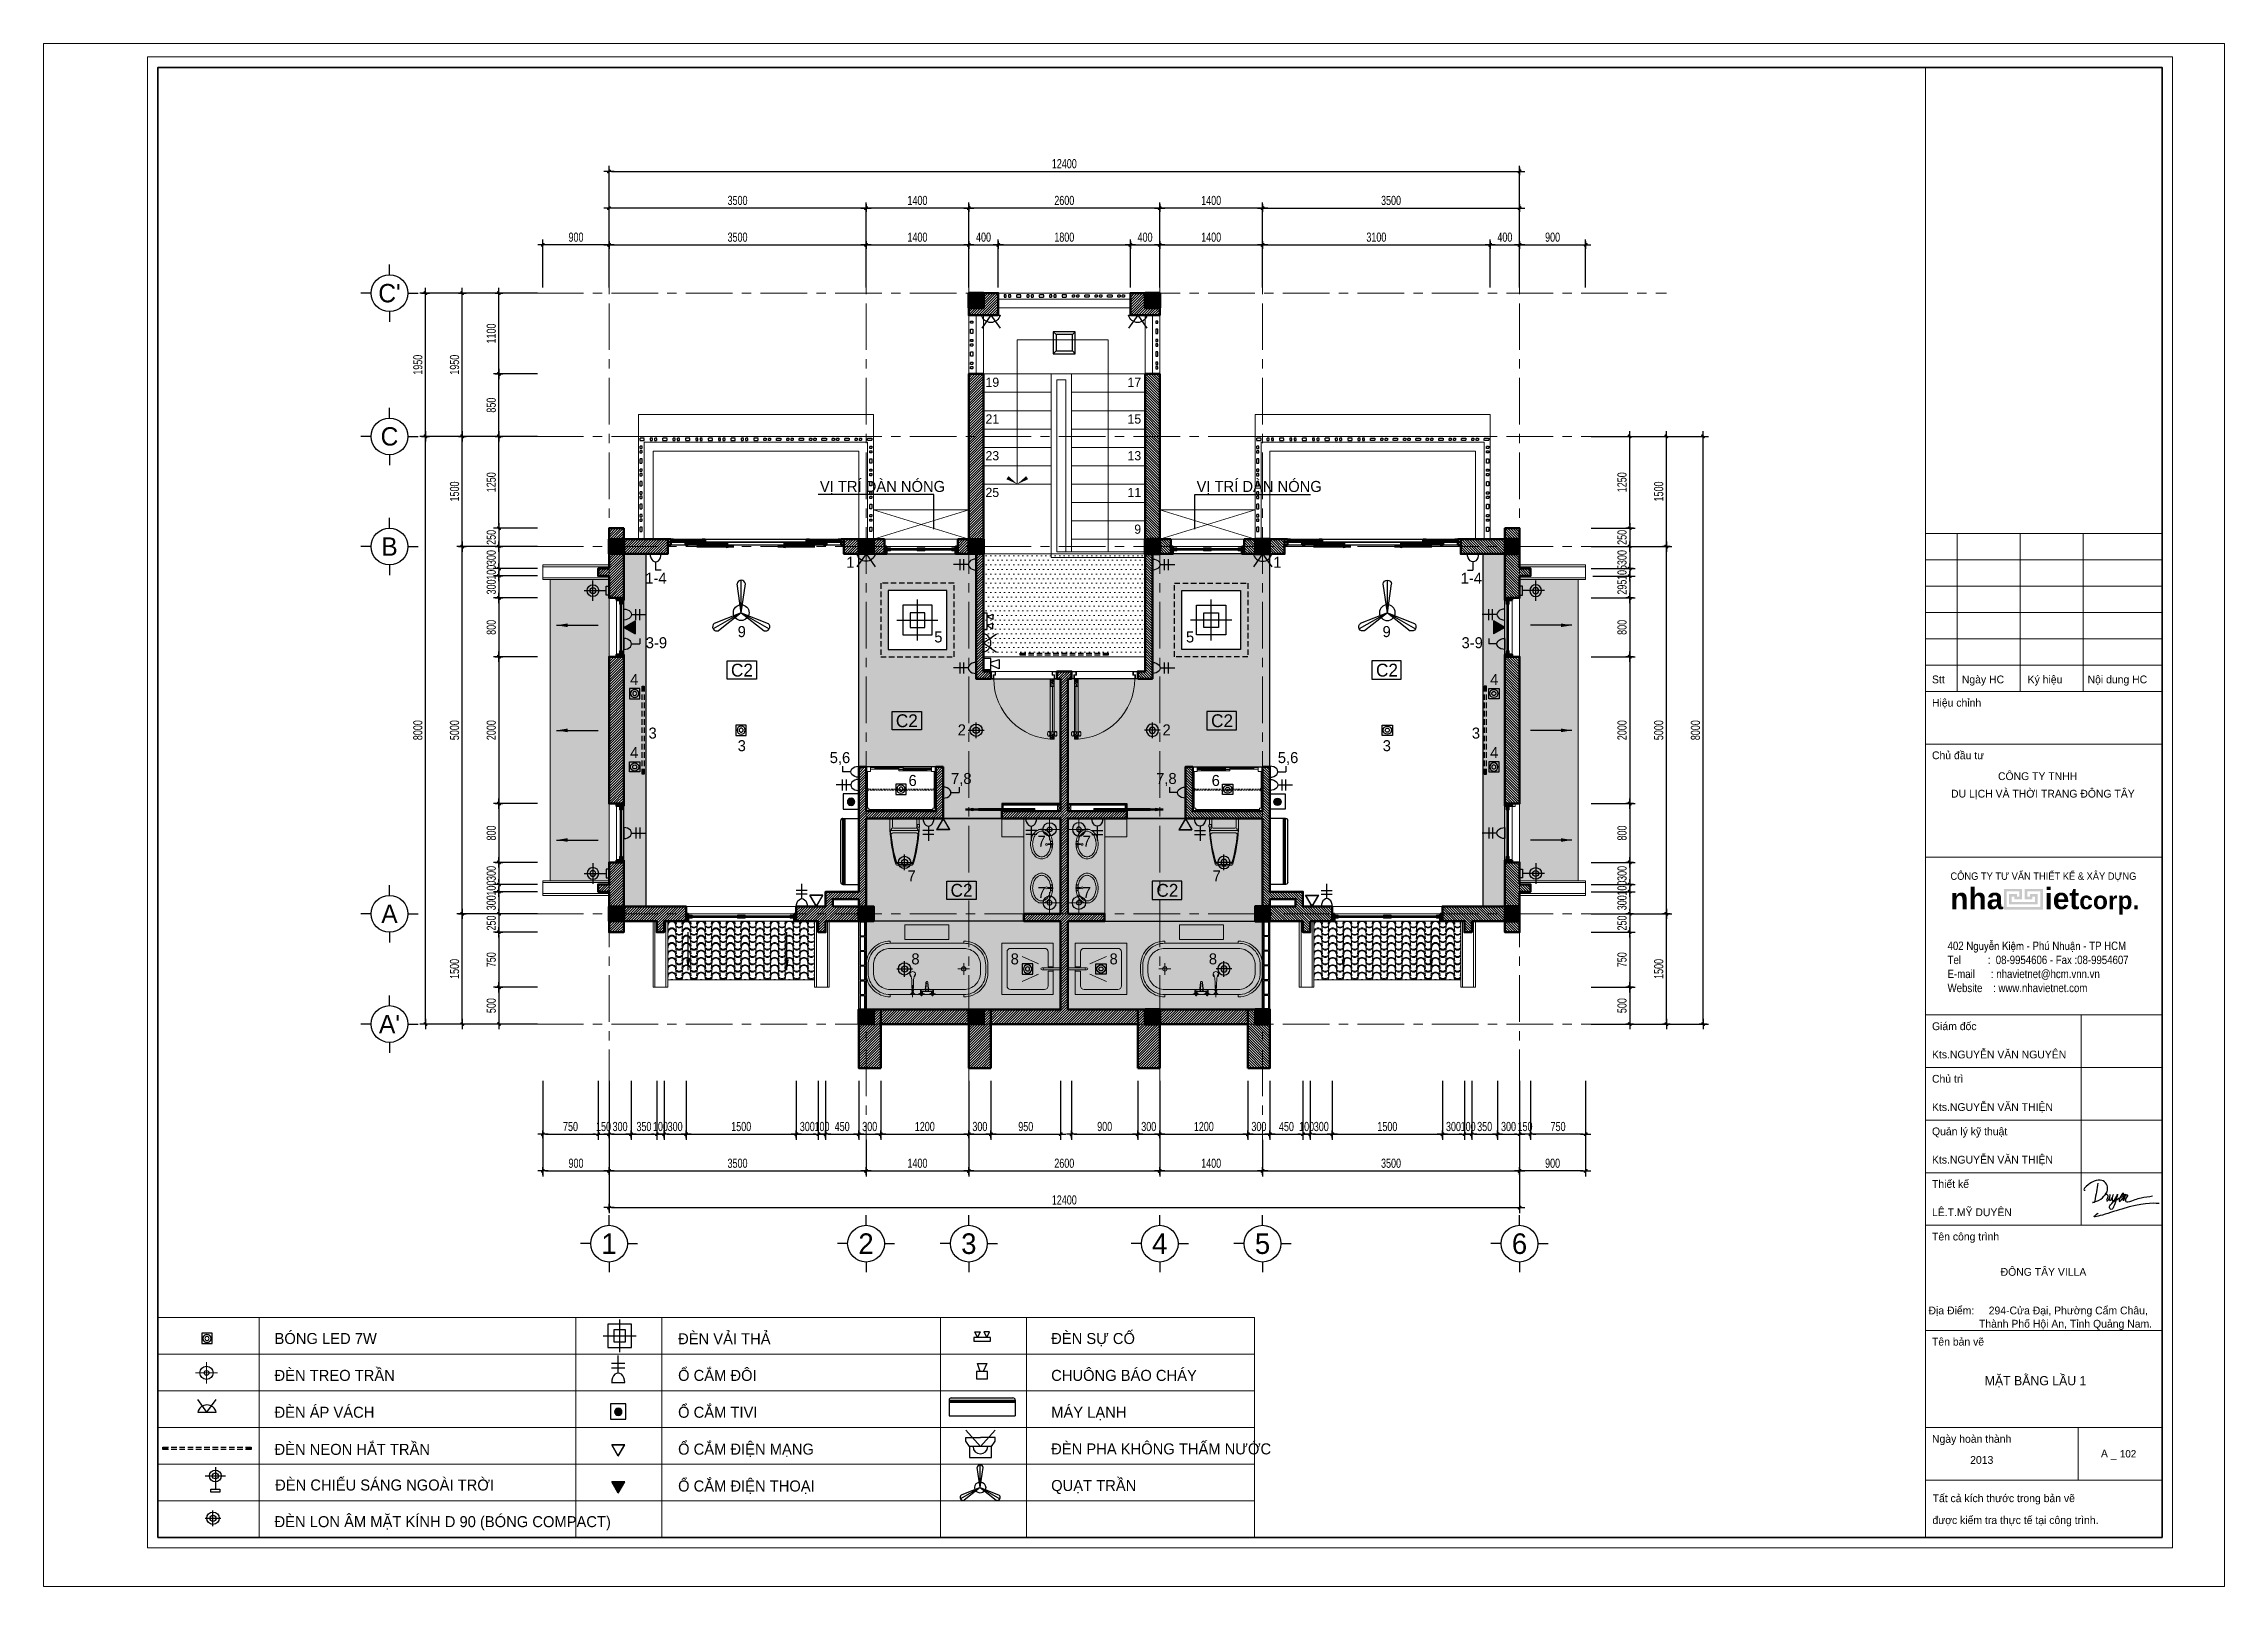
# Model space of a CAD drawing. Header units: inches. Extents: x 88947 to 296847, y 35049 to 161062.
# Drawn here: x 88947 to 118647, y 56051 to 77053 of the extents above; entities that cross this region are included whole.
import ezdxf
from ezdxf.enums import TextEntityAlignment as Align
from ezdxf.xclip import XClip

# ---------------------------------------------------------------- set-up
doc = ezdxf.new("R2010")
doc.units = ezdxf.units.IN
doc.header["$MEASUREMENT"] = 0
doc.header["$XCLIPFRAME"] = 0
doc.header["$PDMODE"] = 1
for name, pattern in [('ACAD_ISO03W100', [30, 12, -18]), ('CENTER', [50.8, 31.75, -6.35, 6.35, -6.35]), ('DASHED2', [9.525, 6.35, -3.175]), ('HIDDEN', [0.375, 0.25, -0.125])]:
    doc.linetypes.add(name, pattern=pattern)
for name, color, linetype in [('$AUDIT_BAD_LAYER1', 7, 'Continuous'), ('E-socket', 1, 'Continuous'), ('text', 2, 'Continuous')]:
    doc.layers.add(name, color=color, linetype=linetype)
for name, color, linetype, lineweight in [('0.15', 175, 'Continuous', 20), ('0.4', 1, 'Continuous', 30), ('A-Dims', 145, 'Continuous', 25), ('A-Text', 30, 'Continuous', 9), ('A-Wall', 2, 'Continuous', 35), ('CUA', 42, 'Continuous', 20), ('DIM', 7, 'Continuous', 25), ('DO', 4, 'Continuous', 25), ('GHICHU', 40, 'Continuous', 18), ('HACTH', 8, 'Continuous', 5), ('HATCH', 8, 'Continuous', 5), ('KHUNG 1', 6, 'Continuous', 70), ('KHUNG 2', 144, 'Continuous', 18), ('KY HIEU', 4, 'Continuous', 25), ('mb$0$CUA', 42, 'Continuous', 20), ('mb$0$HATCH', 69, 'Continuous', 15), ('mb$0$net cat', 51, 'Continuous', 50), ('mb$0$net manh', 251, 'Continuous', 5), ('Net thay', 3, 'Continuous', 25), ('NETMANH', 192, 'Continuous', 18), ('netthay', 254, 'Continuous', 25), ('THAY', 3, 'Continuous', 18), ('tran', 202, 'Continuous', 15), ('TRUC', 252, 'ACAD_ISO03W100', 13), ('TUONG', 4, 'Continuous', 50), ('vdung', 56, 'Continuous', 9)]:
    doc.layers.add(name, color=color, linetype=linetype, lineweight=lineweight)
doc.styles.add('FRANKO', font='VFRANKO.TTF')
doc.styles.add('KHUNGTEN', font='VHELVEB.TTF')
doc.styles.add('VHELVEN', font='VHELVEN.TTF')
doc.styles.add('VNI-HELVE-CONDENSE', font='VNARIAL.TTF', dxfattribs={"width": 0.7})
doc.dimstyles.new('TAS-100', dxfattribs={"dimscale": 50, "dimtxt": 2.5, "dimasz": 0.7, "dimexe": 1.5, "dimexo": 1.5, "dimgap": 0.8, "dimtad": 1, "dimdec": 0, "dimzin": 3, "dimdsep": 46, "dimtxsty": 'VNI-HELVE-CONDENSE', "dimblk": 'TICK', "dimcen": 2.5, "dimclrt": 71, "dimazin": 2, "dimtfac": 0.75, "dimtdec": 0, "dimtix": 1, "dimtmove": 2, "dimatfit": 2, "dimldrblk": 'TICK123', "dimfxl": 1.5, "dimtolj": 1, "dimtzin": 0, "dimarcsym": 0})
doc.dimstyles.new('TAS-50', dxfattribs={"dimscale": 25, "dimtxt": 2.5, "dimasz": 0.7, "dimexe": 1.5, "dimexo": 1.5, "dimgap": 0.8, "dimtad": 1, "dimdec": 0, "dimzin": 3, "dimdsep": 46, "dimtxsty": 'VNI-HELVE-CONDENSE', "dimblk": 'TICK', "dimcen": 2.5, "dimclrt": 71, "dimazin": 2, "dimtfac": 0.75, "dimtdec": 0, "dimtix": 1, "dimtmove": 2, "dimatfit": 2, "dimldrblk": 'TICK123', "dimfxl": 1.5, "dimtolj": 1, "dimtzin": 0, "dimarcsym": 0})
doc.dimstyles.new('TL 100', dxfattribs={"dimscale": 100, "dimtxt": 1.25, "dimasz": 0.5, "dimexe": 1, "dimexo": 1, "dimgap": 0.5, "dimtad": 1, "dimdec": 0, "dimzin": 3, "dimdsep": 46, "dimtxsty": 'VNI-HELVE-CONDENSE', "dimblk": 'DOT', "dimcen": 2, "dimclrt": 7, "dimazin": 2, "dimtfac": 0.75, "dimtdec": 0, "dimtix": 1, "dimtmove": 2, "dimatfit": 2, "dimfxl": 1.5, "dimtolj": 1, "dimtzin": 0, "dimarcsym": 0})
doc.dimstyles.new('TL100', dxfattribs={"dimscale": 0, "dimtxt": 250, "dimasz": 200, "dimexe": 100, "dimexo": 100, "dimgap": 100, "dimtad": 1, "dimdec": 0, "dimzin": 0, "dimdsep": 46, "dimtxsty": 'VNI-HELVE-CONDENSE', "dimblk": 'ARCHTICK', "dimcen": -6, "dimdle": 10, "dimclrd": 253, "dimclre": 256, "dimclrt": 256, "dimadec": 0, "dimazin": 0, "dimtfac": 0.005, "dimtdec": 0, "dimtix": 1, "dimtmove": 2, "dimatfit": 3, "dimldrblk": 'CLOSEDBLANK', "dimfxl": 1, "dimtolj": 1, "dimtzin": 0, "dimlwd": -1, "dimarcsym": 0})
pattern_1 = [(90, (22857.75, 48618.47), (-100, 200), [25, -175]), (90, (22845.25, 48618.47), (-100, 200), [25, -75]), (90, (22832.75, 48718.47), (-100, 200), [25, -175]), (90, (22895.25, 48568.47), (-100, 200), [12.5, -100, 12.5, -75]), (135, (22870.25, 48580.97), (-100.00003, 6e-15), [17.6777, -265.165]), (135, (22832.75, 48568.47), (-100.00003, 6e-15), [12.63, -270.2127]), (135, (22820.25, 48568.47), (-100.00003, 6e-15), [15.15, -267.6927]), (225, (22820.25, 48693.47), (-100.00003, 6e-15), [15.15, -267.6927]), (225, (22832.75, 48693.47), (-100.00003, 6e-15), [12.63, -270.2127]), (225, (22870.25, 48680.97), (-100.00003, 6e-15), [17.6777, -265.165]), (116.56505, (22870.25, 48593.47), (-100, 4.5e-05), [27.9509, -195.6559]), (116.56505, (22857.75, 48593.47), (-100, 4.5e-05), [27.9509, -195.6559]), (116.56505, (22845.25, 48543.47), (-100, 4.5e-05), [27.9509, -195.6559]), (116.56505, (22832.75, 48543.47), (-100, 4.5e-05), [27.9509, -195.6559]), (153.43495, (22895.25, 48568.47), (-100, -4.5e-05), [27.9509, -419.2627]), (153.43495, (22895.25, 48580.97), (-100, -4.5e-05), [27.9509, -419.2627]), (206.56505, (22895.25, 48680.97), (-100, 4.5e-05), [27.9509, -419.2627]), (206.56505, (22895.25, 48693.47), (-100, 4.5e-05), [27.9509, -419.2627]), (243.43495, (22870.25, 48668.47), (-100, -4.5e-05), [27.9509, -195.6559]), (243.43495, (22857.75, 48668.47), (-100, -4.5e-05), [27.9509, -195.6559]), (243.43495, (22845.25, 48718.47), (-100, -4.5e-05), [27.9509, -195.6559]), (243.43495, (22832.75, 48718.47), (-100, -4.5e-05), [27.9509, -195.6559]), (172.874984, (22895.249, 48568.469), (-100.0000155, -2.54e-05), [100.7782, -1511.6733]), (187.125016, (22895.249, 48693.469), (-100.0000155, 2.54e-05), [100.7782, -1511.6733])]
pattern_2 = [(0, (23490.15, 48901.93), (200, 100), [25, -175]), (0, (23490.15, 48914.43), (200, 100), [25, -75]), (0, (23590.15, 48926.93), (200, 100), [25, -175]), (0, (23440.15, 48864.43), (200, 100), [12.5, -100, 12.5, -75]), (45, (23452.65, 48889.425), (0, 100.00003), [17.6777, -265.165]), (45, (23440.15, 48926.925), (0, 100.00003), [12.63, -270.2127]), (45, (23440.15, 48939.425), (0, 100.00003), [15.15, -267.6927]), (135, (23565.15, 48939.425), (0, 100.00003), [15.15, -267.6927]), (135, (23565.15, 48926.925), (0, 100.00003), [12.63, -270.2127]), (135, (23552.65, 48889.425), (0, 100.00003), [17.6777, -265.165]), (26.56505, (23465.15, 48889.425), (4.5e-05, 100), [27.9509, -195.6559]), (26.56505, (23465.15, 48901.925), (4.5e-05, 100), [27.9509, -195.6559]), (26.56505, (23415.15, 48914.425), (4.5e-05, 100), [27.9509, -195.6559]), (26.56505, (23415.15, 48926.925), (4.5e-05, 100), [27.9509, -195.6559]), (63.43495, (23440.147, 48864.425), (-4.5e-05, 100), [27.9509, -419.2627]), (63.43495, (23452.647, 48864.425), (-4.5e-05, 100), [27.9509, -419.2627]), (116.56505, (23552.647, 48864.425), (4.5e-05, 100), [27.9509, -419.2627]), (116.56505, (23565.147, 48864.425), (4.5e-05, 100), [27.9509, -419.2627]), (153.43495, (23540.15, 48889.425), (-4.5e-05, 100), [27.9509, -195.6559]), (153.43495, (23540.15, 48901.925), (-4.5e-05, 100), [27.9509, -195.6559]), (153.43495, (23590.15, 48914.425), (-4.5e-05, 100), [27.9509, -195.6559]), (153.43495, (23590.15, 48926.925), (-4.5e-05, 100), [27.9509, -195.6559]), (82.874984, (23440.147, 48864.425), (-2.54e-05, 100.0000155), [100.7782, -1511.6733]), (97.125016, (23565.147, 48864.425), (2.54e-05, 100.0000155), [100.7782, -1511.6733])]

msp = doc.modelspace()

# ---------------------------------------------------------------- texts
at = {"layer": 'A-Text', "style": 'FRANKO'}
for s, p in [('VÒ TRÍ DAØN NOÙNG', (99519.4, 71025.3)), ('VÒ TRÍ DAØN NOÙNG', (104649.5, 71025.3)), ('1-4', (97142.1, 69776.6)), ('1', (99879.7, 69992.3)), ('1', (105694.9, 69992.3)), ('1-4', (108246.6, 69776.6)), ('3-9', (97148.1, 68897.9)), ('9', (98399.7, 69049.3)), ('5', (101077.2, 68976.2)), ('5', (104504.9, 68976.2)), ('9', (107182.5, 69049.3)), ('3-9', (108258.7, 68897.9)), ('4', (96935.2, 68397.5)), ('4', (108647.4, 68397.5)), ('3', (97185.6, 67667.7)), ('2', (101396.4, 67711.4)), ('2', (104185.8, 67711.4)), ('3', (108398.6, 67667.7)), ('4', (96935.2, 67402.8)), ('3', (98399.7, 67496.1)), ('3', (107184.6, 67496.1)), ('4', (108647.4, 67402.8)), ('5,6', (99653.4, 67334)), ('7,8', (101306, 67049.4)), ('7,8', (104099.2, 67049.4)), ('5,6', (105756, 67334)), ('6', (100727.2, 67022.6)), ('6', (104854.9, 67022.6)), ('7', (102483.2, 66196.3)), ('7', (103099, 66196.3)), ('7', (100713, 65723.4)), ('7', (104869.2, 65723.4)), ('7', (102483.2, 65497)), ('7', (103099, 65497)), ('8', (100765.5, 64593.5)), ('8', (102117.6, 64593.5)), ('8', (103464.6, 64593.5)), ('8', (104816.6, 64593.5)), ('BOÙNG LED 7W', (92092.3, 59425.5)), ('ÑEØN VAÛI THAÛ', (97588.2, 59422.1)), ('ÑEØN SÖÏ COÁ', (102669.5, 59425.5)), ('ÑEØN TREO TRAÀN', (92092.3, 58923.5)), ('OÅ CAÉM ÑOÂI', (97588.2, 58923.5)), ('CHUOÂNG BAÙO CHAÙY', (102669.5, 58923.5)), ('ÑEØN AÙP VAÙCH', (92092.3, 58421.6)), ('OÅ CAÉM TIVI', (97588.2, 58421.6)), ('MAÙY LAÏNH', (102669.5, 58421.6)), ('ÑEØN NEON HAÉT TRAÀN', (92092.3, 57916.3)), ('OÅ CAÉM ÑIEÄN MAÏNG', (97588.2, 57919.7)), ('ÑEØN PHA KHOÂNG THAÁM NÖÔÙC', (102669.5, 57923)), ('ÑEØN CHIEÁU SAÙNG NGOAØI TRÔØI', (92100.8, 57431)), ('OÅ CAÉM ÑIEÄN THOAÏI', (97588.2, 57417.7)), ('QUAÏT TRAÀN', (102669.5, 57424.4)), ('ÑEØN LON AÂM MAËT KÍNH D 90 (BOÙNG COMPACT)', (92092.3, 56932.4))]:
    msp.add_text(s, height=150, dxfattribs=at).set_placement(p, align=Align.MIDDLE_LEFT)
at = {"layer": 'text', "style": 'FRANKO'}
for s, height, p in [('19', 125, (101774.9, 72381)), ('17', 125, (103709.1, 72381)), ('21', 125, (101774.9, 71881)), ('15', 125, (103709.1, 71881)), ('23', 125, (101774.9, 71381)), ('13', 125, (103709.1, 71381)), ('25', 125, (101774.9, 70881)), ('11', 125, (103709.1, 70881)), ('9', 125, (103800.9, 70381)), ('MAËT BAÈNG LAÀU 1', 125, (115383.4, 58788.6)), ('102', 100, (117224.1, 57806.2))]:
    msp.add_text(s, height=height, dxfattribs=at).set_placement(p)

# ---------------------------------------------------------------- blocks, each defined once
blk = doc.blocks.new('A$C572C6810')
at = {"layer": 'mb$0$HATCH'}
h = blk.add_hatch(dxfattribs=at)
h.set_pattern_fill('ANSI32', color=256, style=0)
h.set_pattern_definition([(315, (-1420, -132.5), (-6.73519, -6.73519), []), (315, (-1415.51, -132.5), (-6.73519, -6.73519), [])])
h.paths.add_polyline_path([(-1420, -142.5), (-800, -142.5), (-800, -132.5), (-1420, -132.5)])
h = blk.add_hatch(dxfattribs=at)
h.set_pattern_fill('ANSI32', color=256, style=0)
h.set_pattern_definition([(225, (-80, -132.5), (6.73519, -6.73519), []), (225, (-84.49, -132.5), (6.73519, -6.73519), [])])
h.paths.add_polyline_path([(-80, -142.5), (-700, -142.5), (-700, -132.5), (-80, -132.5)])
at = {"layer": 'mb$0$CUA'}
for points in [[(-1500, -200), (0, -200), (0, 0), (-1500, 0)], [(-30, -200), (-30, -100), (-1470, -100), (-1470, -200)], [(-30, -150), (-30, -100), (-1470, -100), (-1470, -150)], [(-750, -125), (-750, -150), (-1420, -150), (-1420, -125)], [(-1420, -142.5), (-800, -142.5), (-800, -132.5), (-1420, -132.5)], [(-750, -125), (-750, -150), (-80, -150), (-80, -125)], [(-80, -142.5), (-700, -142.5), (-700, -132.5), (-80, -132.5)]]:
    blk.add_lwpolyline(points, close=True, dxfattribs=at)
at = {"layer": 'mb$0$net cat'}
for points in [[(-1500, -200), (-1500, -100), (-1470, -100), (-1470, -200)], [(-1470, -125), (-1470, -150), (-1420, -150), (-1420, -125)], [(-750, -125), (-750, -150), (-800, -150), (-800, -125)], [(-750, -125), (-750, -150), (-700, -150), (-700, -125)], [(-30, -125), (-30, -150), (-80, -150), (-80, -125)], [(0, -200), (0, -100), (-30, -100), (-30, -200)]]:
    blk.add_lwpolyline(points, close=True, dxfattribs=at)
at = {"layer": 'mb$0$net manh'}
for points in [[(-1500, -200), (-1470, -100)], [(-1470, -200), (-1500, -100)], [(-1470, -150), (-1420, -125)], [(-1470, -125), (-1420, -150)], [(-750, -150), (-800, -125)], [(-750, -125), (-800, -150)], [(-750, -150), (-700, -125)], [(-750, -125), (-700, -150)], [(-30, -150), (-80, -125)], [(-30, -125), (-80, -150)], [(0, -200), (-30, -100)], [(-30, -200), (0, -100)]]:
    blk.add_lwpolyline(points, dxfattribs=at)
blk = doc.blocks.new('TICK')
at = {"layer": 'A-Dims', "color": 1}
for p, q in [((-2, 0), (2, 0)), ((0, 1.5), (0, -1.5))]:
    blk.add_line(p, q, dxfattribs=at)
at = {"layer": 'A-Dims', "color": 1, "const_width": 0.788}
blk.add_lwpolyline([(-0.33, -0.35), (0.38, 0.38)], dxfattribs=at)
at = {"layer": 'A-Dims', "color": 1, "const_width": 0.394}
for points in [[(0.24, 0.52, -0.414214), (0.52, 0.52, -1)], [(0.52, 0.52, -0.414214), (0.52, 0.24, -1)], [(-0.47, -0.21, 0.414214), (-0.47, -0.49, 1)], [(-0.47, -0.49, 0.414214), (-0.19, -0.49, 1)]]:
    blk.add_lwpolyline(points, format="xyb", dxfattribs=at)
blk = doc.blocks.new('*D642')
at = {"layer": 'Defpoints', "color": 0}
for p in [(96648, 62207), (100148, 62207), (100148, 61707)]:
    blk.add_point(p, dxfattribs=at)
at = {"layer": 'DIM', "color": 0, "lineweight": -2}
for p, q in [((96648, 62132), (96648, 61632)), ((100148, 62132), (100148, 61632)), ((96683, 61707), (100113, 61707))]:
    blk.add_line(p, q, dxfattribs=at)
at = {"layer": 'DIM', "color": 0, "lineweight": -2, "xscale": 35, "yscale": 35, "zscale": 35, "rotation": 180}
blk.add_blockref('TICK', (96648, 61707), dxfattribs=at)
at = {"layer": 'DIM', "color": 0, "lineweight": -2, "xscale": 35, "yscale": 35, "zscale": 35}
blk.add_blockref('TICK', (100148, 61707), dxfattribs=at)
at = {"layer": 'DIM', "color": 71, "insert": (98398, 61811), "char_height": 125, "attachment_point": 5, "style": 'VNI-HELVE-CONDENSE'}
blk.add_mtext('\\A1;3500', dxfattribs=at)
blk = doc.blocks.new('TICK123')
at = {"layer": 'A-Dims', "color": 1}
blk.add_lwpolyline([(0.05, 0, 0, 0.84, 0), (-2.11, 0, 8.4, 8.4, 0)], format="xyseb", dxfattribs=at)
blk = doc.blocks.new('*D643')
at = {"layer": 'Defpoints', "color": 0}
for p in [(100148, 62207), (101548, 62207), (101548, 61707)]:
    blk.add_point(p, dxfattribs=at)
at = {"layer": 'DIM', "color": 0, "lineweight": -2}
for p, q in [((100148, 62132), (100148, 61632)), ((101548, 62132), (101548, 61632)), ((100183, 61707), (101513, 61707))]:
    blk.add_line(p, q, dxfattribs=at)
at = {"layer": 'DIM', "color": 0, "lineweight": -2, "xscale": 35, "yscale": 35, "zscale": 35, "rotation": 180}
blk.add_blockref('TICK', (100148, 61707), dxfattribs=at)
at = {"layer": 'DIM', "color": 0, "lineweight": -2, "xscale": 35, "yscale": 35, "zscale": 35}
blk.add_blockref('TICK', (101548, 61707), dxfattribs=at)
at = {"layer": 'DIM', "color": 71, "insert": (100848, 61811), "char_height": 125, "attachment_point": 5, "style": 'VNI-HELVE-CONDENSE'}
blk.add_mtext('\\A1;1400', dxfattribs=at)
blk = doc.blocks.new('*D644')
at = {"layer": 'Defpoints', "color": 0}
for p in [(101548, 62207), (104148, 62207), (104148, 61707)]:
    blk.add_point(p, dxfattribs=at)
at = {"layer": 'DIM', "color": 0, "lineweight": -2}
for p, q in [((101548, 62132), (101548, 61632)), ((104148, 62132), (104148, 61632)), ((101583, 61707), (104113, 61707))]:
    blk.add_line(p, q, dxfattribs=at)
at = {"layer": 'DIM', "color": 0, "lineweight": -2, "xscale": 35, "yscale": 35, "zscale": 35, "rotation": 180}
blk.add_blockref('TICK', (101548, 61707), dxfattribs=at)
at = {"layer": 'DIM', "color": 0, "lineweight": -2, "xscale": 35, "yscale": 35, "zscale": 35}
blk.add_blockref('TICK', (104148, 61707), dxfattribs=at)
at = {"layer": 'DIM', "color": 71, "insert": (102848, 61811), "char_height": 125, "attachment_point": 5, "style": 'VNI-HELVE-CONDENSE'}
blk.add_mtext('\\A1;2600', dxfattribs=at)
blk = doc.blocks.new('*D645')
at = {"layer": 'Defpoints', "color": 0}
for p in [(104148, 62207), (105548, 62207), (105548, 61707)]:
    blk.add_point(p, dxfattribs=at)
at = {"layer": 'DIM', "color": 0, "lineweight": -2}
for p, q in [((104148, 62132), (104148, 61632)), ((105548, 62132), (105548, 61632)), ((104183, 61707), (105513, 61707))]:
    blk.add_line(p, q, dxfattribs=at)
at = {"layer": 'DIM', "color": 0, "lineweight": -2, "xscale": 35, "yscale": 35, "zscale": 35, "rotation": 180}
blk.add_blockref('TICK', (104148, 61707), dxfattribs=at)
at = {"layer": 'DIM', "color": 0, "lineweight": -2, "xscale": 35, "yscale": 35, "zscale": 35}
blk.add_blockref('TICK', (105548, 61707), dxfattribs=at)
at = {"layer": 'DIM', "color": 71, "insert": (104848, 61811), "char_height": 125, "attachment_point": 5, "style": 'VNI-HELVE-CONDENSE'}
blk.add_mtext('\\A1;1400', dxfattribs=at)
blk = doc.blocks.new('*D646')
at = {"layer": 'Defpoints', "color": 0}
for p in [(105548, 62207), (109048, 62207), (109048, 61707)]:
    blk.add_point(p, dxfattribs=at)
at = {"layer": 'DIM', "color": 0, "lineweight": -2}
for p, q in [((105548, 62132), (105548, 61632)), ((109048, 62132), (109048, 61632)), ((105583, 61707), (109013, 61707))]:
    blk.add_line(p, q, dxfattribs=at)
at = {"layer": 'DIM', "color": 0, "lineweight": -2, "xscale": 35, "yscale": 35, "zscale": 35, "rotation": 180}
blk.add_blockref('TICK', (105548, 61707), dxfattribs=at)
at = {"layer": 'DIM', "color": 0, "lineweight": -2, "xscale": 35, "yscale": 35, "zscale": 35}
blk.add_blockref('TICK', (109048, 61707), dxfattribs=at)
at = {"layer": 'DIM', "color": 71, "insert": (107298, 61811), "char_height": 125, "attachment_point": 5, "style": 'VNI-HELVE-CONDENSE'}
blk.add_mtext('\\A1;3500', dxfattribs=at)
blk = doc.blocks.new('*D647')
at = {"layer": 'Defpoints', "color": 0}
for p in [(96648, 62207), (109048, 62207), (109048, 61207)]:
    blk.add_point(p, dxfattribs=at)
at = {"layer": 'DIM', "color": 0, "lineweight": -2}
for p, q in [((96648, 62132), (96648, 61132)), ((109048, 62132), (109048, 61132)), ((96683, 61207), (109013, 61207))]:
    blk.add_line(p, q, dxfattribs=at)
at = {"layer": 'DIM', "color": 0, "lineweight": -2, "xscale": 35, "yscale": 35, "zscale": 35, "rotation": 180}
blk.add_blockref('TICK', (96648, 61207), dxfattribs=at)
at = {"layer": 'DIM', "color": 0, "lineweight": -2, "xscale": 35, "yscale": 35, "zscale": 35}
blk.add_blockref('TICK', (109048, 61207), dxfattribs=at)
at = {"layer": 'DIM', "color": 71, "insert": (102848, 61311), "char_height": 125, "attachment_point": 5, "style": 'VNI-HELVE-CONDENSE'}
blk.add_mtext('\\A1;12400', dxfattribs=at)
blk = doc.blocks.new('*D648')
at = {"layer": 'Defpoints', "color": 0}
for p in [(94648, 65207), (95748, 65207), (95748, 63707)]:
    blk.add_point(p, dxfattribs=at)
at = {"layer": 'DIM', "color": 0, "lineweight": -2}
for p, q in [((95673, 65207), (94573, 65207)), ((94648, 63742), (94648, 65172)), ((95673, 63707), (94573, 63707))]:
    blk.add_line(p, q, dxfattribs=at)
at = {"layer": 'DIM', "color": 0, "lineweight": -2, "xscale": 35, "yscale": 35, "zscale": 35}
for p, rotation in [((94648, 65207), 90), ((94648, 63707), 270)]:
    blk.add_blockref('TICK', p, dxfattribs=dict(at, rotation=rotation))
at = {"layer": 'DIM', "color": 71, "insert": (94544, 64457), "char_height": 125, "attachment_point": 5, "rotation": 90, "style": 'VNI-HELVE-CONDENSE'}
blk.add_mtext('\\A1;1500', dxfattribs=at)
blk = doc.blocks.new('*D649')
at = {"layer": 'Defpoints', "color": 0}
for p in [(94648, 70207), (95748, 70207), (95748, 65207)]:
    blk.add_point(p, dxfattribs=at)
at = {"layer": 'DIM', "color": 0, "lineweight": -2}
for p, q in [((95673, 70207), (94573, 70207)), ((94648, 65242), (94648, 70172)), ((95673, 65207), (94573, 65207))]:
    blk.add_line(p, q, dxfattribs=at)
at = {"layer": 'DIM', "color": 0, "lineweight": -2, "xscale": 35, "yscale": 35, "zscale": 35}
for p, rotation in [((94648, 70207), 90), ((94648, 65207), 270)]:
    blk.add_blockref('TICK', p, dxfattribs=dict(at, rotation=rotation))
at = {"layer": 'DIM', "color": 71, "insert": (94544, 67707), "char_height": 125, "attachment_point": 5, "rotation": 90, "style": 'VNI-HELVE-CONDENSE'}
blk.add_mtext('\\A1;5000', dxfattribs=at)
blk = doc.blocks.new('*D650')
at = {"layer": 'Defpoints', "color": 0}
for p in [(94648, 71707), (95748, 71707), (95748, 70207)]:
    blk.add_point(p, dxfattribs=at)
at = {"layer": 'DIM', "color": 0, "lineweight": -2}
for p, q in [((95673, 71707), (94573, 71707)), ((94648, 70242), (94648, 71672)), ((95673, 70207), (94573, 70207))]:
    blk.add_line(p, q, dxfattribs=at)
at = {"layer": 'DIM', "color": 0, "lineweight": -2, "xscale": 35, "yscale": 35, "zscale": 35}
for p, rotation in [((94648, 71707), 90), ((94648, 70207), 270)]:
    blk.add_blockref('TICK', p, dxfattribs=dict(at, rotation=rotation))
at = {"layer": 'DIM', "color": 71, "insert": (94544, 70957), "char_height": 125, "attachment_point": 5, "rotation": 90, "style": 'VNI-HELVE-CONDENSE'}
blk.add_mtext('\\A1;1500', dxfattribs=at)
blk = doc.blocks.new('*D651')
at = {"layer": 'Defpoints', "color": 0}
for p in [(94148, 71707), (95748, 71707), (95748, 63707)]:
    blk.add_point(p, dxfattribs=at)
at = {"layer": 'DIM', "color": 0, "lineweight": -2}
for p, q in [((95673, 71707), (94073, 71707)), ((94148, 63742), (94148, 71672)), ((95673, 63707), (94073, 63707))]:
    blk.add_line(p, q, dxfattribs=at)
at = {"layer": 'DIM', "color": 0, "lineweight": -2, "xscale": 35, "yscale": 35, "zscale": 35}
for p, rotation in [((94148, 71707), 90), ((94148, 63707), 270)]:
    blk.add_blockref('TICK', p, dxfattribs=dict(at, rotation=rotation))
at = {"layer": 'DIM', "color": 71, "insert": (94044, 67707), "char_height": 125, "attachment_point": 5, "rotation": 90, "style": 'VNI-HELVE-CONDENSE'}
blk.add_mtext('\\A1;8000', dxfattribs=at)
blk = doc.blocks.new('A$C22DF5D2D')
for points in [[(-10, 1159), (-123, 479), (-148, 421), (-212, 409), (-104, 451), (219, 660), (363, 901), (147, 1267), (-150, 1235), (-388, 1094), (-537, 889), (-506, 892)], [(2356, 378), (916, 165), (-61, -39), (0, 0), (-61, -39)], [(255, 700), (290, 728), (339, 743), (363, 705), (341, 552), (331, 483), (357, 485), (464, 729), (431, 561), (448, 495), (513, 535), (530, 566), (588, 726), (535, 529), (559, 486), (639, 526), (747, 742), (622, 304), (565, 189), (507, 143), (444, 188), (443, 257), (521, 382), (803, 578), (926, 655), (981, 729), (981, 766), (870, 665), (831, 456), (904, 515), (1051, 736), (976, 480), (1094, 717), (1127, 703), (1105, 634), (1056, 499), (1066, 460), (1148, 442), (1421, 530), (1656, 597), (2094, 666)]]:
    blk.add_spline(points, degree=3)
blk = doc.blocks.new('khung ten')
at = {"layer": '0.4'}
h = blk.add_hatch(color=256, dxfattribs=at)
h.paths.add_polyline_path([(303108, -206615), (302758, -206615), (302758, -207015), (303508, -207015), (303508, -206615), (303158, -206615), (303158, -206815), (303308, -206815), (303308, -206765), (303358, -206765), (303358, -206865), (302908, -206865), (302908, -206765), (302958, -206765), (302958, -206815), (303108, -206815)])
h.paths.add_polyline_path([(303058, -206665), (303058, -206765), (303008, -206765), (303008, -206715), (302858, -206715), (302858, -206915), (303408, -206915), (303408, -206715), (303258, -206715), (303258, -206765), (303208, -206765), (303208, -206665), (303458, -206665), (303458, -206965), (302808, -206965), (302808, -206665)], flags=16)
at = {"layer": '0.15', "ltscale": 0.7}
blk.add_line((301249, -213090), (305804, -213090), dxfattribs=at)
at = {"layer": 'A-Wall', "ltscale": 0.7}
blk.add_lwpolyline([(267204, -219099), (305804, -219099), (305804, -190799), (267204, -190799)], close=True, dxfattribs=at)
at = {"layer": 'KHUNG 2', "ltscale": 0.7}
for p, q in [((301249, -219099), (301249, -190799)), ((301249, -199776), (305804, -199776)), ((301856, -202813), (301856, -199776)), ((303071, -202813), (303071, -199776)), ((304286, -202813), (304286, -199776)), ((301249, -200282), (305804, -200282)), ((301249, -200789), (305804, -200789)), ((305804, -201295), (301249, -201295)), ((301249, -201801), (305804, -201801)), ((301249, -202307), (305804, -202307)), ((301249, -202813), (305804, -202813)), ((301249, -203826), (305804, -203826)), ((301249, -206004), (305804, -206004)), ((301249, -209041), (305804, -209041)), ((304246, -213090), (304246, -209041)), ((301249, -210053), (305804, -210053)), ((301249, -211065), (305804, -211065)), ((301249, -212078), (305804, -212078)), ((301249, -213090), (305804, -213090)), ((301249, -215115), (305804, -215115)), ((301249, -216986), (305804, -216986)), ((304185, -217998), (304185, -216986)), ((301249, -217998), (305804, -217998))]:
    blk.add_line(p, q, dxfattribs=at)
blk.add_lwpolyline([(267004, -219299), (306004, -219299), (306004, -190599), (267004, -190599)], close=True, dxfattribs=at)
at = {"layer": 'NETMANH', "ltscale": 0.7}
blk.add_lwpolyline([(265004, -220042), (307004, -220042), (307004, -190342), (265004, -190342)], close=True, dxfattribs=at)
at = {"layer": 'text', "linetype": 'Continuous', "xscale": 0.5, "yscale": 0.5, "zscale": 0.5}
blk.add_blockref('A$C22DF5D2D', (304573, -212860), dxfattribs=at)
at = {"layer": '$AUDIT_BAD_LAYER1', "color": 2, "linetype": 'Continuous', "style": 'KHUNGTEN', "width": 0.9}
blk.add_text('COÂNG TY TÖ VAÁN THIEÁT KEÁ & XAÂY DÖÏNG', height=142.53, dxfattribs=at).set_placement((303519, -206369), align=Align.MIDDLE_CENTER)
at = {"layer": '$AUDIT_BAD_LAYER1', "color": 2, "linetype": 'Continuous', "insert": (301673, -207630), "char_height": 161.97, "width": 6102.51, "attachment_point": 1, "style": 'KHUNGTEN'}
blk.add_mtext('{\\fVNI-Helve-Condense|b0|i0|c0|p2;402 Nguyeãn Kieäm - Phuù Nhuaän - TP HCM \\PTel          :  08-9954606 - Fax :08-9954607\\PE-mail      : nhavietnet@hcm.vnn.vn\\PWebsite    : www.nhavietnet.com}', dxfattribs=at)
at = {"layer": 'text', "linetype": 'Continuous', "style": 'FRANKO'}
for s, p in [('Stt', (301373, -202657)), ('Ngaøy HC', (301948, -202657)), ('Kyù hieäu', (303215, -202657)), ('Noäi dung HC', (304369, -202657)), ('Hieäu chænh', (301373, -203106)), ('Chuû ñaàu tö', (301373, -204118)), ('COÂNG TY TNHH ', (302644, -204520)), ('DU LÒCH VAØ THÔØI TRANG ÑOÂNG TAÂY', (301740, -204857)), ('Giaùm ñoác', (301373, -209334)), ('Kts.NGUYEÃN VAÊN NGUYEÂN', (301373, -209878)), ('Chuû trì', (301373, -210346)), ('Kts.NGUYEÃN VAÊN THIEÄN', (301373, -210890)), ('Quaûn lyù kyõ thuaät', (301373, -211358)), ('Kts.NGUYEÃN VAÊN THIEÄN', (301373, -211903)), ('Thieát keá', (301373, -212370)), ('LEÂ.T.MYÕ DUYEÂN', (301373, -212915)), ('Teân coâng trình', (301373, -213383)), ('ÑOÂNG TAÂY VILLA', (302695, -214063)), ('Ñòa Ñieåm:     294-Cöûa Ñaïi, Phöôøng Caåm Chaâu, ', (301306, -214806)), ('Thaønh Phoá Hoäi An, Tænh Quaûng Nam.', (302278, -215061)), ('Teân baûn veõ ', (301373, -215407)), ('Ngaøy hoaøn thaønh', (301373, -217278)), ('2013', (302108, -217684)), ('A _ ', (304627, -217560)), ('Taát caû kích thöôùc trong baûn veõ ', (301385, -218421)), ('ñöôïc kieåm tra thöïc teá taïi coâng trình.', (301381, -218842))]:
    blk.add_text(s, height=150, dxfattribs=at).set_placement(p)
at = {"layer": 'text', "linetype": 'Continuous', "insert": (303546, -206852), "char_height": 410.12, "width": 9417.44, "attachment_point": 5, "style": 'KHUNGTEN'}
blk.add_mtext('{\\fVNI-Helve|b1|i0|c0|p2;nha     iet\\H0.8274x;corp.}', dxfattribs=at)
blk = doc.blocks.new('*D652')
at = {"layer": 'Defpoints', "color": 0}
for p in [(95148, 71707), (95748, 71707), (95748, 70457)]:
    blk.add_point(p, dxfattribs=at)
at = {"layer": 'DIM', "color": 0, "lineweight": -2}
for p, q in [((95673, 71707), (95073, 71707)), ((95148, 70492), (95148, 71672)), ((95673, 70457), (95073, 70457))]:
    blk.add_line(p, q, dxfattribs=at)
at = {"layer": 'DIM', "color": 0, "lineweight": -2, "xscale": 35, "yscale": 35, "zscale": 35}
for p, rotation in [((95148, 71707), 90), ((95148, 70457), 270)]:
    blk.add_blockref('TICK', p, dxfattribs=dict(at, rotation=rotation))
at = {"layer": 'DIM', "color": 71, "insert": (95044, 71082), "char_height": 125, "attachment_point": 5, "rotation": 90, "style": 'VNI-HELVE-CONDENSE'}
blk.add_mtext('\\A1;1250', dxfattribs=at)
blk = doc.blocks.new('*D653')
at = {"layer": 'Defpoints', "color": 0}
for p in [(95748, 70457), (95148, 70207), (95748, 70207)]:
    blk.add_point(p, dxfattribs=at)
at = {"layer": 'DIM', "color": 0, "lineweight": -2}
for p, q in [((95673, 70457), (95073, 70457)), ((95148, 70492), (95148, 70527)), ((95148, 70457), (95148, 70207)), ((95673, 70207), (95073, 70207)), ((95148, 70172), (95148, 70137))]:
    blk.add_line(p, q, dxfattribs=at)
at = {"layer": 'DIM', "color": 0, "lineweight": -2, "xscale": 35, "yscale": 35, "zscale": 35}
for p, rotation in [((95148, 70457), 270), ((95148, 70207), 90)]:
    blk.add_blockref('TICK', p, dxfattribs=dict(at, rotation=rotation))
at = {"layer": 'DIM', "color": 71, "insert": (95044, 70332), "char_height": 125, "attachment_point": 5, "rotation": 90, "style": 'VNI-HELVE-CONDENSE'}
blk.add_mtext('\\A1;250', dxfattribs=at)
blk = doc.blocks.new('*D654')
at = {"layer": 'Defpoints', "color": 0}
for p in [(95748, 70207), (95148, 69907), (95748, 69907)]:
    blk.add_point(p, dxfattribs=at)
at = {"layer": 'DIM', "color": 0, "lineweight": -2}
for p, q in [((95673, 70207), (95073, 70207)), ((95148, 70172), (95148, 69942)), ((95673, 69907), (95073, 69907))]:
    blk.add_line(p, q, dxfattribs=at)
at = {"layer": 'DIM', "color": 0, "lineweight": -2, "xscale": 35, "yscale": 35, "zscale": 35}
for p, rotation in [((95148, 70207), 90), ((95148, 69907), 270)]:
    blk.add_blockref('TICK', p, dxfattribs=dict(at, rotation=rotation))
at = {"layer": 'DIM', "color": 71, "insert": (95044, 70057), "char_height": 125, "attachment_point": 5, "rotation": 90, "style": 'VNI-HELVE-CONDENSE'}
blk.add_mtext('\\A1;300', dxfattribs=at)
blk = doc.blocks.new('*D655')
at = {"layer": 'Defpoints', "color": 0}
for p in [(95148, 69807), (95748, 69907), (95748, 69807)]:
    blk.add_point(p, dxfattribs=at)
at = {"layer": 'DIM', "color": 0, "lineweight": -2}
for p, q in [((95673, 69907), (95073, 69907)), ((95673, 69807), (95073, 69807)), ((95148, 69942), (95148, 69977)), ((95148, 69907), (95148, 69807)), ((95148, 69772), (95148, 69737))]:
    blk.add_line(p, q, dxfattribs=at)
at = {"layer": 'DIM', "color": 0, "lineweight": -2, "xscale": 35, "yscale": 35, "zscale": 35}
for p, rotation in [((95148, 69907), 270), ((95148, 69807), 90)]:
    blk.add_blockref('TICK', p, dxfattribs=dict(at, rotation=rotation))
at = {"layer": 'DIM', "color": 71, "insert": (95044, 69857), "char_height": 125, "attachment_point": 5, "rotation": 90, "style": 'VNI-HELVE-CONDENSE'}
blk.add_mtext('\\A1;100', dxfattribs=at)
blk = doc.blocks.new('*D656')
at = {"layer": 'Defpoints', "color": 0}
for p in [(95748, 69807), (95148, 69507), (95748, 69507)]:
    blk.add_point(p, dxfattribs=at)
at = {"layer": 'DIM', "color": 0, "lineweight": -2}
for p, q in [((95673, 69807), (95073, 69807)), ((95673, 69507), (95073, 69507)), ((95148, 69772), (95148, 69542))]:
    blk.add_line(p, q, dxfattribs=at)
at = {"layer": 'DIM', "color": 0, "lineweight": -2, "xscale": 35, "yscale": 35, "zscale": 35}
for p, rotation in [((95148, 69807), 90), ((95148, 69507), 270)]:
    blk.add_blockref('TICK', p, dxfattribs=dict(at, rotation=rotation))
at = {"layer": 'DIM', "color": 71, "insert": (95044, 69657), "char_height": 125, "attachment_point": 5, "rotation": 90, "style": 'VNI-HELVE-CONDENSE'}
blk.add_mtext('\\A1;300', dxfattribs=at)
blk = doc.blocks.new('*D657')
at = {"layer": 'Defpoints', "color": 0}
for p in [(95748, 69507), (95148, 68707), (95748, 68707)]:
    blk.add_point(p, dxfattribs=at)
at = {"layer": 'DIM', "color": 0, "lineweight": -2}
for p, q in [((95673, 69507), (95073, 69507)), ((95148, 69472), (95148, 68742)), ((95673, 68707), (95073, 68707))]:
    blk.add_line(p, q, dxfattribs=at)
at = {"layer": 'DIM', "color": 0, "lineweight": -2, "xscale": 35, "yscale": 35, "zscale": 35}
for p, rotation in [((95148, 69507), 90), ((95148, 68707), 270)]:
    blk.add_blockref('TICK', p, dxfattribs=dict(at, rotation=rotation))
at = {"layer": 'DIM', "color": 71, "insert": (95044, 69107), "char_height": 125, "attachment_point": 5, "rotation": 90, "style": 'VNI-HELVE-CONDENSE'}
blk.add_mtext('\\A1;800', dxfattribs=at)
blk = doc.blocks.new('*D658')
at = {"layer": 'Defpoints', "color": 0}
for p in [(95748, 68707), (95148, 66707), (95748, 66707)]:
    blk.add_point(p, dxfattribs=at)
at = {"layer": 'DIM', "color": 0, "lineweight": -2}
for p, q in [((95673, 68707), (95073, 68707)), ((95148, 68672), (95148, 66742)), ((95673, 66707), (95073, 66707))]:
    blk.add_line(p, q, dxfattribs=at)
at = {"layer": 'DIM', "color": 0, "lineweight": -2, "xscale": 35, "yscale": 35, "zscale": 35}
for p, rotation in [((95148, 68707), 90), ((95148, 66707), 270)]:
    blk.add_blockref('TICK', p, dxfattribs=dict(at, rotation=rotation))
at = {"layer": 'DIM', "color": 71, "insert": (95044, 67707), "char_height": 125, "attachment_point": 5, "rotation": 90, "style": 'VNI-HELVE-CONDENSE'}
blk.add_mtext('\\A1;2000', dxfattribs=at)
blk = doc.blocks.new('*D659')
at = {"layer": 'Defpoints', "color": 0}
for p in [(95748, 66707), (95148, 65907), (95748, 65907)]:
    blk.add_point(p, dxfattribs=at)
at = {"layer": 'DIM', "color": 0, "lineweight": -2}
for p, q in [((95673, 66707), (95073, 66707)), ((95148, 66672), (95148, 65942)), ((95673, 65907), (95073, 65907))]:
    blk.add_line(p, q, dxfattribs=at)
at = {"layer": 'DIM', "color": 0, "lineweight": -2, "xscale": 35, "yscale": 35, "zscale": 35}
for p, rotation in [((95148, 66707), 90), ((95148, 65907), 270)]:
    blk.add_blockref('TICK', p, dxfattribs=dict(at, rotation=rotation))
at = {"layer": 'DIM', "color": 71, "insert": (95044, 66307), "char_height": 125, "attachment_point": 5, "rotation": 90, "style": 'VNI-HELVE-CONDENSE'}
blk.add_mtext('\\A1;800', dxfattribs=at)
blk = doc.blocks.new('*D660')
at = {"layer": 'Defpoints', "color": 0}
for p in [(95748, 65907), (95148, 65607), (95748, 65607)]:
    blk.add_point(p, dxfattribs=at)
at = {"layer": 'DIM', "color": 0, "lineweight": -2}
for p, q in [((95673, 65907), (95073, 65907)), ((95148, 65872), (95148, 65642)), ((95673, 65607), (95073, 65607))]:
    blk.add_line(p, q, dxfattribs=at)
at = {"layer": 'DIM', "color": 0, "lineweight": -2, "xscale": 35, "yscale": 35, "zscale": 35}
for p, rotation in [((95148, 65907), 90), ((95148, 65607), 270)]:
    blk.add_blockref('TICK', p, dxfattribs=dict(at, rotation=rotation))
at = {"layer": 'DIM', "color": 71, "insert": (95044, 65757), "char_height": 125, "attachment_point": 5, "rotation": 90, "style": 'VNI-HELVE-CONDENSE'}
blk.add_mtext('\\A1;300', dxfattribs=at)
blk = doc.blocks.new('*D661')
at = {"layer": 'Defpoints', "color": 0}
for p in [(95148, 65507), (95748, 65607), (95748, 65507)]:
    blk.add_point(p, dxfattribs=at)
at = {"layer": 'DIM', "color": 0, "lineweight": -2}
for p, q in [((95148, 65642), (95148, 65677)), ((95673, 65607), (95073, 65607)), ((95673, 65507), (95073, 65507)), ((95148, 65607), (95148, 65507)), ((95148, 65472), (95148, 65437))]:
    blk.add_line(p, q, dxfattribs=at)
at = {"layer": 'DIM', "color": 0, "lineweight": -2, "xscale": 35, "yscale": 35, "zscale": 35}
for p, rotation in [((95148, 65607), 270), ((95148, 65507), 90)]:
    blk.add_blockref('TICK', p, dxfattribs=dict(at, rotation=rotation))
at = {"layer": 'DIM', "color": 71, "insert": (95044, 65557), "char_height": 125, "attachment_point": 5, "rotation": 90, "style": 'VNI-HELVE-CONDENSE'}
blk.add_mtext('\\A1;100', dxfattribs=at)
blk = doc.blocks.new('*D662')
at = {"layer": 'Defpoints', "color": 0}
for p in [(95748, 65507), (95148, 65207), (95748, 65207)]:
    blk.add_point(p, dxfattribs=at)
at = {"layer": 'DIM', "color": 0, "lineweight": -2}
for p, q in [((95673, 65507), (95073, 65507)), ((95148, 65472), (95148, 65242)), ((95673, 65207), (95073, 65207))]:
    blk.add_line(p, q, dxfattribs=at)
at = {"layer": 'DIM', "color": 0, "lineweight": -2, "xscale": 35, "yscale": 35, "zscale": 35}
for p, rotation in [((95148, 65507), 90), ((95148, 65207), 270)]:
    blk.add_blockref('TICK', p, dxfattribs=dict(at, rotation=rotation))
at = {"layer": 'DIM', "color": 71, "insert": (95044, 65357), "char_height": 125, "attachment_point": 5, "rotation": 90, "style": 'VNI-HELVE-CONDENSE'}
blk.add_mtext('\\A1;300', dxfattribs=at)
blk = doc.blocks.new('*D663')
at = {"layer": 'Defpoints', "color": 0}
for p in [(95748, 65207), (95148, 64957), (95748, 64957)]:
    blk.add_point(p, dxfattribs=at)
at = {"layer": 'DIM', "color": 0, "lineweight": -2}
for p, q in [((95673, 65207), (95073, 65207)), ((95148, 65242), (95148, 65277)), ((95148, 65207), (95148, 64957)), ((95673, 64957), (95073, 64957)), ((95148, 64922), (95148, 64887))]:
    blk.add_line(p, q, dxfattribs=at)
at = {"layer": 'DIM', "color": 0, "lineweight": -2, "xscale": 35, "yscale": 35, "zscale": 35}
for p, rotation in [((95148, 65207), 270), ((95148, 64957), 90)]:
    blk.add_blockref('TICK', p, dxfattribs=dict(at, rotation=rotation))
at = {"layer": 'DIM', "color": 71, "insert": (95044, 65082), "char_height": 125, "attachment_point": 5, "rotation": 90, "style": 'VNI-HELVE-CONDENSE'}
blk.add_mtext('\\A1;250', dxfattribs=at)
blk = doc.blocks.new('*D664')
at = {"layer": 'Defpoints', "color": 0}
for p in [(95748, 64957), (95148, 64207), (95748, 64207)]:
    blk.add_point(p, dxfattribs=at)
at = {"layer": 'DIM', "color": 0, "lineweight": -2}
for p, q in [((95673, 64957), (95073, 64957)), ((95148, 64922), (95148, 64242)), ((95673, 64207), (95073, 64207))]:
    blk.add_line(p, q, dxfattribs=at)
at = {"layer": 'DIM', "color": 0, "lineweight": -2, "xscale": 35, "yscale": 35, "zscale": 35}
for p, rotation in [((95148, 64957), 90), ((95148, 64207), 270)]:
    blk.add_blockref('TICK', p, dxfattribs=dict(at, rotation=rotation))
at = {"layer": 'DIM', "color": 71, "insert": (95044, 64582), "char_height": 125, "attachment_point": 5, "rotation": 90, "style": 'VNI-HELVE-CONDENSE'}
blk.add_mtext('\\A1;750', dxfattribs=at)
blk = doc.blocks.new('*D665')
at = {"layer": 'Defpoints', "color": 0}
for p in [(95748, 64207), (95148, 63707), (95748, 63707)]:
    blk.add_point(p, dxfattribs=at)
at = {"layer": 'DIM', "color": 0, "lineweight": -2}
for p, q in [((95673, 64207), (95073, 64207)), ((95148, 64172), (95148, 63742)), ((95673, 63707), (95073, 63707))]:
    blk.add_line(p, q, dxfattribs=at)
at = {"layer": 'DIM', "color": 0, "lineweight": -2, "xscale": 35, "yscale": 35, "zscale": 35}
for p, rotation in [((95148, 64207), 90), ((95148, 63707), 270)]:
    blk.add_blockref('TICK', p, dxfattribs=dict(at, rotation=rotation))
at = {"layer": 'DIM', "color": 71, "insert": (95044, 63957), "char_height": 125, "attachment_point": 5, "rotation": 90, "style": 'VNI-HELVE-CONDENSE'}
blk.add_mtext('\\A1;500', dxfattribs=at)
blk = doc.blocks.new('*D666')
at = {"layer": 'Defpoints', "color": 0}
for p in [(96498, 63007), (96648, 63007), (96648, 62207)]:
    blk.add_point(p, dxfattribs=at)
at = {"layer": 'DIM', "color": 0, "lineweight": -2}
for p, q in [((96498, 62932), (96498, 62132)), ((96648, 62932), (96648, 62132)), ((96463, 62207), (96428, 62207)), ((96498, 62207), (96648, 62207)), ((96683, 62207), (96718, 62207))]:
    blk.add_line(p, q, dxfattribs=at)
at = {"layer": 'DIM', "color": 0, "lineweight": -2, "xscale": 35, "yscale": 35, "zscale": 35}
blk.add_blockref('TICK', (96498, 62207), dxfattribs=at)
at = {"layer": 'DIM', "color": 0, "lineweight": -2, "xscale": 35, "yscale": 35, "zscale": 35, "rotation": 180}
blk.add_blockref('TICK', (96648, 62207), dxfattribs=at)
at = {"layer": 'DIM', "color": 71, "insert": (96573, 62311), "char_height": 125, "attachment_point": 5, "style": 'VNI-HELVE-CONDENSE'}
blk.add_mtext('\\A1;150', dxfattribs=at)
blk = doc.blocks.new('*D667')
at = {"layer": 'Defpoints', "color": 0}
for p in [(96948, 63007), (97298, 63007), (97298, 62207)]:
    blk.add_point(p, dxfattribs=at)
at = {"layer": 'DIM', "color": 0, "lineweight": -2}
for p, q in [((96948, 62932), (96948, 62132)), ((97298, 62932), (97298, 62132)), ((96983, 62207), (97263, 62207))]:
    blk.add_line(p, q, dxfattribs=at)
at = {"layer": 'DIM', "color": 0, "lineweight": -2, "xscale": 35, "yscale": 35, "zscale": 35, "rotation": 180}
blk.add_blockref('TICK', (96948, 62207), dxfattribs=at)
at = {"layer": 'DIM', "color": 0, "lineweight": -2, "xscale": 35, "yscale": 35, "zscale": 35}
blk.add_blockref('TICK', (97298, 62207), dxfattribs=at)
at = {"layer": 'DIM', "color": 71, "insert": (97123, 62311), "char_height": 125, "attachment_point": 5, "style": 'VNI-HELVE-CONDENSE'}
blk.add_mtext('\\A1;350', dxfattribs=at)
blk = doc.blocks.new('*D668')
at = {"layer": 'Defpoints', "color": 0}
for p in [(97398, 63007), (97698, 63007), (97698, 62207)]:
    blk.add_point(p, dxfattribs=at)
at = {"layer": 'DIM', "color": 0, "lineweight": -2}
for p, q in [((97398, 62932), (97398, 62132)), ((97698, 62932), (97698, 62132)), ((97433, 62207), (97663, 62207))]:
    blk.add_line(p, q, dxfattribs=at)
at = {"layer": 'DIM', "color": 0, "lineweight": -2, "xscale": 35, "yscale": 35, "zscale": 35, "rotation": 180}
blk.add_blockref('TICK', (97398, 62207), dxfattribs=at)
at = {"layer": 'DIM', "color": 0, "lineweight": -2, "xscale": 35, "yscale": 35, "zscale": 35}
blk.add_blockref('TICK', (97698, 62207), dxfattribs=at)
at = {"layer": 'DIM', "color": 71, "insert": (97548, 62311), "char_height": 125, "attachment_point": 5, "style": 'VNI-HELVE-CONDENSE'}
blk.add_mtext('\\A1;300', dxfattribs=at)
blk = doc.blocks.new('*D669')
at = {"layer": 'Defpoints', "color": 0}
for p in [(97698, 63007), (99198, 63007), (99198, 62207)]:
    blk.add_point(p, dxfattribs=at)
at = {"layer": 'DIM', "color": 0, "lineweight": -2}
for p, q in [((97698, 62932), (97698, 62132)), ((99198, 62932), (99198, 62132)), ((97733, 62207), (99163, 62207))]:
    blk.add_line(p, q, dxfattribs=at)
at = {"layer": 'DIM', "color": 0, "lineweight": -2, "xscale": 35, "yscale": 35, "zscale": 35, "rotation": 180}
blk.add_blockref('TICK', (97698, 62207), dxfattribs=at)
at = {"layer": 'DIM', "color": 0, "lineweight": -2, "xscale": 35, "yscale": 35, "zscale": 35}
blk.add_blockref('TICK', (99198, 62207), dxfattribs=at)
at = {"layer": 'DIM', "color": 71, "insert": (98448, 62311), "char_height": 125, "attachment_point": 5, "style": 'VNI-HELVE-CONDENSE'}
blk.add_mtext('\\A1;1500', dxfattribs=at)
blk = doc.blocks.new('*D670')
at = {"layer": 'Defpoints', "color": 0}
for p in [(99198, 63007), (99498, 63007), (99498, 62207)]:
    blk.add_point(p, dxfattribs=at)
at = {"layer": 'DIM', "color": 0, "lineweight": -2}
for p, q in [((99198, 62932), (99198, 62132)), ((99498, 62932), (99498, 62132)), ((99233, 62207), (99463, 62207))]:
    blk.add_line(p, q, dxfattribs=at)
at = {"layer": 'DIM', "color": 0, "lineweight": -2, "xscale": 35, "yscale": 35, "zscale": 35, "rotation": 180}
blk.add_blockref('TICK', (99198, 62207), dxfattribs=at)
at = {"layer": 'DIM', "color": 0, "lineweight": -2, "xscale": 35, "yscale": 35, "zscale": 35}
blk.add_blockref('TICK', (99498, 62207), dxfattribs=at)
at = {"layer": 'DIM', "color": 71, "insert": (99348, 62311), "char_height": 125, "attachment_point": 5, "style": 'VNI-HELVE-CONDENSE'}
blk.add_mtext('\\A1;300', dxfattribs=at)
blk = doc.blocks.new('*D671')
at = {"layer": 'Defpoints', "color": 0}
for p in [(99498, 63007), (99598, 63007), (99598, 62207)]:
    blk.add_point(p, dxfattribs=at)
at = {"layer": 'DIM', "color": 0, "lineweight": -2}
for p, q in [((99498, 62932), (99498, 62132)), ((99598, 62932), (99598, 62132)), ((99463, 62207), (99428, 62207)), ((99498, 62207), (99598, 62207)), ((99633, 62207), (99668, 62207))]:
    blk.add_line(p, q, dxfattribs=at)
at = {"layer": 'DIM', "color": 0, "lineweight": -2, "xscale": 35, "yscale": 35, "zscale": 35}
blk.add_blockref('TICK', (99498, 62207), dxfattribs=at)
at = {"layer": 'DIM', "color": 0, "lineweight": -2, "xscale": 35, "yscale": 35, "zscale": 35, "rotation": 180}
blk.add_blockref('TICK', (99598, 62207), dxfattribs=at)
at = {"layer": 'DIM', "color": 71, "insert": (99548, 62311), "char_height": 125, "attachment_point": 5, "style": 'VNI-HELVE-CONDENSE'}
blk.add_mtext('\\A1;100', dxfattribs=at)
blk = doc.blocks.new('*D672')
at = {"layer": 'Defpoints', "color": 0}
for p in [(99598, 63007), (100048, 63007), (100048, 62207)]:
    blk.add_point(p, dxfattribs=at)
at = {"layer": 'DIM', "color": 0, "lineweight": -2}
for p, q in [((99598, 62932), (99598, 62132)), ((100048, 62932), (100048, 62132)), ((99633, 62207), (100013, 62207))]:
    blk.add_line(p, q, dxfattribs=at)
at = {"layer": 'DIM', "color": 0, "lineweight": -2, "xscale": 35, "yscale": 35, "zscale": 35, "rotation": 180}
blk.add_blockref('TICK', (99598, 62207), dxfattribs=at)
at = {"layer": 'DIM', "color": 0, "lineweight": -2, "xscale": 35, "yscale": 35, "zscale": 35}
blk.add_blockref('TICK', (100048, 62207), dxfattribs=at)
at = {"layer": 'DIM', "color": 71, "insert": (99823, 62311), "char_height": 125, "attachment_point": 5, "style": 'VNI-HELVE-CONDENSE'}
blk.add_mtext('\\A1;450', dxfattribs=at)
blk = doc.blocks.new('*D673')
at = {"layer": 'Defpoints', "color": 0}
for p in [(100348, 63007), (101548, 63007), (101548, 62207)]:
    blk.add_point(p, dxfattribs=at)
at = {"layer": 'DIM', "color": 0, "lineweight": -2}
for p, q in [((100348, 62932), (100348, 62132)), ((101548, 62932), (101548, 62132)), ((100383, 62207), (101513, 62207))]:
    blk.add_line(p, q, dxfattribs=at)
at = {"layer": 'DIM', "color": 0, "lineweight": -2, "xscale": 35, "yscale": 35, "zscale": 35, "rotation": 180}
blk.add_blockref('TICK', (100348, 62207), dxfattribs=at)
at = {"layer": 'DIM', "color": 0, "lineweight": -2, "xscale": 35, "yscale": 35, "zscale": 35}
blk.add_blockref('TICK', (101548, 62207), dxfattribs=at)
at = {"layer": 'DIM', "color": 71, "insert": (100948, 62311), "char_height": 125, "attachment_point": 5, "style": 'VNI-HELVE-CONDENSE'}
blk.add_mtext('\\A1;1200', dxfattribs=at)
blk = doc.blocks.new('*D674')
at = {"layer": 'Defpoints', "color": 0}
for p in [(101548, 63007), (101848, 63007), (101848, 62207)]:
    blk.add_point(p, dxfattribs=at)
at = {"layer": 'DIM', "color": 0, "lineweight": -2}
for p, q in [((101548, 62932), (101548, 62132)), ((101848, 62932), (101848, 62132)), ((101583, 62207), (101813, 62207))]:
    blk.add_line(p, q, dxfattribs=at)
at = {"layer": 'DIM', "color": 0, "lineweight": -2, "xscale": 35, "yscale": 35, "zscale": 35, "rotation": 180}
blk.add_blockref('TICK', (101548, 62207), dxfattribs=at)
at = {"layer": 'DIM', "color": 0, "lineweight": -2, "xscale": 35, "yscale": 35, "zscale": 35}
blk.add_blockref('TICK', (101848, 62207), dxfattribs=at)
at = {"layer": 'DIM', "color": 71, "insert": (101698, 62311), "char_height": 125, "attachment_point": 5, "style": 'VNI-HELVE-CONDENSE'}
blk.add_mtext('\\A1;300', dxfattribs=at)
blk = doc.blocks.new('*D675')
at = {"layer": 'Defpoints', "color": 0}
for p in [(101848, 63007), (102798, 63007), (102798, 62207)]:
    blk.add_point(p, dxfattribs=at)
at = {"layer": 'DIM', "color": 0, "lineweight": -2}
for p, q in [((101848, 62932), (101848, 62132)), ((102798, 62932), (102798, 62132)), ((101883, 62207), (102763, 62207))]:
    blk.add_line(p, q, dxfattribs=at)
at = {"layer": 'DIM', "color": 0, "lineweight": -2, "xscale": 35, "yscale": 35, "zscale": 35, "rotation": 180}
blk.add_blockref('TICK', (101848, 62207), dxfattribs=at)
at = {"layer": 'DIM', "color": 0, "lineweight": -2, "xscale": 35, "yscale": 35, "zscale": 35}
blk.add_blockref('TICK', (102798, 62207), dxfattribs=at)
at = {"layer": 'DIM', "color": 71, "insert": (102323, 62311), "char_height": 125, "attachment_point": 5, "style": 'VNI-HELVE-CONDENSE'}
blk.add_mtext('\\A1;950', dxfattribs=at)
blk = doc.blocks.new('*D676')
at = {"layer": 'Defpoints', "color": 0}
for p in [(102948, 63007), (103848, 63007), (103848, 62207)]:
    blk.add_point(p, dxfattribs=at)
at = {"layer": 'DIM', "color": 0, "lineweight": -2}
for p, q in [((102948, 62932), (102948, 62132)), ((103848, 62932), (103848, 62132)), ((102983, 62207), (103813, 62207))]:
    blk.add_line(p, q, dxfattribs=at)
at = {"layer": 'DIM', "color": 0, "lineweight": -2, "xscale": 35, "yscale": 35, "zscale": 35, "rotation": 180}
blk.add_blockref('TICK', (102948, 62207), dxfattribs=at)
at = {"layer": 'DIM', "color": 0, "lineweight": -2, "xscale": 35, "yscale": 35, "zscale": 35}
blk.add_blockref('TICK', (103848, 62207), dxfattribs=at)
at = {"layer": 'DIM', "color": 71, "insert": (103398, 62311), "char_height": 125, "attachment_point": 5, "style": 'VNI-HELVE-CONDENSE'}
blk.add_mtext('\\A1;900', dxfattribs=at)
blk = doc.blocks.new('*D677')
at = {"layer": 'Defpoints', "color": 0}
for p in [(103848, 63007), (104148, 63007), (104148, 62207)]:
    blk.add_point(p, dxfattribs=at)
at = {"layer": 'DIM', "color": 0, "lineweight": -2}
for p, q in [((103848, 62932), (103848, 62132)), ((104148, 62932), (104148, 62132)), ((103883, 62207), (104113, 62207))]:
    blk.add_line(p, q, dxfattribs=at)
at = {"layer": 'DIM', "color": 0, "lineweight": -2, "xscale": 35, "yscale": 35, "zscale": 35, "rotation": 180}
blk.add_blockref('TICK', (103848, 62207), dxfattribs=at)
at = {"layer": 'DIM', "color": 0, "lineweight": -2, "xscale": 35, "yscale": 35, "zscale": 35}
blk.add_blockref('TICK', (104148, 62207), dxfattribs=at)
at = {"layer": 'DIM', "color": 71, "insert": (103998, 62311), "char_height": 125, "attachment_point": 5, "style": 'VNI-HELVE-CONDENSE'}
blk.add_mtext('\\A1;300', dxfattribs=at)
blk = doc.blocks.new('*D678')
at = {"layer": 'Defpoints', "color": 0}
for p in [(104148, 63007), (105348, 63007), (105348, 62207)]:
    blk.add_point(p, dxfattribs=at)
at = {"layer": 'DIM', "color": 0, "lineweight": -2}
for p, q in [((104148, 62932), (104148, 62132)), ((105348, 62932), (105348, 62132)), ((104183, 62207), (105313, 62207))]:
    blk.add_line(p, q, dxfattribs=at)
at = {"layer": 'DIM', "color": 0, "lineweight": -2, "xscale": 35, "yscale": 35, "zscale": 35, "rotation": 180}
blk.add_blockref('TICK', (104148, 62207), dxfattribs=at)
at = {"layer": 'DIM', "color": 0, "lineweight": -2, "xscale": 35, "yscale": 35, "zscale": 35}
blk.add_blockref('TICK', (105348, 62207), dxfattribs=at)
at = {"layer": 'DIM', "color": 71, "insert": (104748, 62311), "char_height": 125, "attachment_point": 5, "style": 'VNI-HELVE-CONDENSE'}
blk.add_mtext('\\A1;1200', dxfattribs=at)
blk = doc.blocks.new('*D679')
at = {"layer": 'Defpoints', "color": 0}
for p in [(105648, 63007), (106098, 63007), (106098, 62207)]:
    blk.add_point(p, dxfattribs=at)
at = {"layer": 'DIM', "color": 0, "lineweight": -2}
for p, q in [((105648, 62932), (105648, 62132)), ((106098, 62932), (106098, 62132)), ((105683, 62207), (106063, 62207))]:
    blk.add_line(p, q, dxfattribs=at)
at = {"layer": 'DIM', "color": 0, "lineweight": -2, "xscale": 35, "yscale": 35, "zscale": 35, "rotation": 180}
blk.add_blockref('TICK', (105648, 62207), dxfattribs=at)
at = {"layer": 'DIM', "color": 0, "lineweight": -2, "xscale": 35, "yscale": 35, "zscale": 35}
blk.add_blockref('TICK', (106098, 62207), dxfattribs=at)
at = {"layer": 'DIM', "color": 71, "insert": (105873, 62311), "char_height": 125, "attachment_point": 5, "style": 'VNI-HELVE-CONDENSE'}
blk.add_mtext('\\A1;450', dxfattribs=at)
blk = doc.blocks.new('*D680')
at = {"layer": 'Defpoints', "color": 0}
for p in [(106098, 63007), (106198, 63007), (106198, 62207)]:
    blk.add_point(p, dxfattribs=at)
at = {"layer": 'DIM', "color": 0, "lineweight": -2}
for p, q in [((106098, 62932), (106098, 62132)), ((106198, 62932), (106198, 62132)), ((106063, 62207), (106028, 62207)), ((106098, 62207), (106198, 62207)), ((106233, 62207), (106268, 62207))]:
    blk.add_line(p, q, dxfattribs=at)
at = {"layer": 'DIM', "color": 0, "lineweight": -2, "xscale": 35, "yscale": 35, "zscale": 35}
blk.add_blockref('TICK', (106098, 62207), dxfattribs=at)
at = {"layer": 'DIM', "color": 0, "lineweight": -2, "xscale": 35, "yscale": 35, "zscale": 35, "rotation": 180}
blk.add_blockref('TICK', (106198, 62207), dxfattribs=at)
at = {"layer": 'DIM', "color": 71, "insert": (106148, 62311), "char_height": 125, "attachment_point": 5, "style": 'VNI-HELVE-CONDENSE'}
blk.add_mtext('\\A1;100', dxfattribs=at)
blk = doc.blocks.new('*D681')
at = {"layer": 'Defpoints', "color": 0}
for p in [(106198, 63007), (106498, 63007), (106498, 62207)]:
    blk.add_point(p, dxfattribs=at)
at = {"layer": 'DIM', "color": 0, "lineweight": -2}
for p, q in [((106198, 62932), (106198, 62132)), ((106498, 62932), (106498, 62132)), ((106233, 62207), (106463, 62207))]:
    blk.add_line(p, q, dxfattribs=at)
at = {"layer": 'DIM', "color": 0, "lineweight": -2, "xscale": 35, "yscale": 35, "zscale": 35, "rotation": 180}
blk.add_blockref('TICK', (106198, 62207), dxfattribs=at)
at = {"layer": 'DIM', "color": 0, "lineweight": -2, "xscale": 35, "yscale": 35, "zscale": 35}
blk.add_blockref('TICK', (106498, 62207), dxfattribs=at)
at = {"layer": 'DIM', "color": 71, "insert": (106348, 62311), "char_height": 125, "attachment_point": 5, "style": 'VNI-HELVE-CONDENSE'}
blk.add_mtext('\\A1;300', dxfattribs=at)
blk = doc.blocks.new('*D682')
at = {"layer": 'Defpoints', "color": 0}
for p in [(106498, 63007), (107998, 63007), (107998, 62207)]:
    blk.add_point(p, dxfattribs=at)
at = {"layer": 'DIM', "color": 0, "lineweight": -2}
for p, q in [((106498, 62932), (106498, 62132)), ((107998, 62932), (107998, 62132)), ((106533, 62207), (107963, 62207))]:
    blk.add_line(p, q, dxfattribs=at)
at = {"layer": 'DIM', "color": 0, "lineweight": -2, "xscale": 35, "yscale": 35, "zscale": 35, "rotation": 180}
blk.add_blockref('TICK', (106498, 62207), dxfattribs=at)
at = {"layer": 'DIM', "color": 0, "lineweight": -2, "xscale": 35, "yscale": 35, "zscale": 35}
blk.add_blockref('TICK', (107998, 62207), dxfattribs=at)
at = {"layer": 'DIM', "color": 71, "insert": (107248, 62311), "char_height": 125, "attachment_point": 5, "style": 'VNI-HELVE-CONDENSE'}
blk.add_mtext('\\A1;1500', dxfattribs=at)
blk = doc.blocks.new('*D683')
at = {"layer": 'Defpoints', "color": 0}
for p in [(107998, 63007), (108298, 63007), (108298, 62207)]:
    blk.add_point(p, dxfattribs=at)
at = {"layer": 'DIM', "color": 0, "lineweight": -2}
for p, q in [((107998, 62932), (107998, 62132)), ((108298, 62932), (108298, 62132)), ((108033, 62207), (108263, 62207))]:
    blk.add_line(p, q, dxfattribs=at)
at = {"layer": 'DIM', "color": 0, "lineweight": -2, "xscale": 35, "yscale": 35, "zscale": 35, "rotation": 180}
blk.add_blockref('TICK', (107998, 62207), dxfattribs=at)
at = {"layer": 'DIM', "color": 0, "lineweight": -2, "xscale": 35, "yscale": 35, "zscale": 35}
blk.add_blockref('TICK', (108298, 62207), dxfattribs=at)
at = {"layer": 'DIM', "color": 71, "insert": (108148, 62311), "char_height": 125, "attachment_point": 5, "style": 'VNI-HELVE-CONDENSE'}
blk.add_mtext('\\A1;300', dxfattribs=at)
blk = doc.blocks.new('*D684')
at = {"layer": 'Defpoints', "color": 0}
for p in [(108298, 63007), (108398, 63007), (108398, 62207)]:
    blk.add_point(p, dxfattribs=at)
at = {"layer": 'DIM', "color": 0, "lineweight": -2}
for p, q in [((108298, 62932), (108298, 62132)), ((108398, 62932), (108398, 62132)), ((108263, 62207), (108228, 62207)), ((108298, 62207), (108398, 62207)), ((108433, 62207), (108468, 62207))]:
    blk.add_line(p, q, dxfattribs=at)
at = {"layer": 'DIM', "color": 0, "lineweight": -2, "xscale": 35, "yscale": 35, "zscale": 35}
blk.add_blockref('TICK', (108298, 62207), dxfattribs=at)
at = {"layer": 'DIM', "color": 0, "lineweight": -2, "xscale": 35, "yscale": 35, "zscale": 35, "rotation": 180}
blk.add_blockref('TICK', (108398, 62207), dxfattribs=at)
at = {"layer": 'DIM', "color": 71, "insert": (108348, 62311), "char_height": 125, "attachment_point": 5, "style": 'VNI-HELVE-CONDENSE'}
blk.add_mtext('\\A1;100', dxfattribs=at)
blk = doc.blocks.new('*D685')
at = {"layer": 'Defpoints', "color": 0}
for p in [(108398, 63007), (108748, 63007), (108748, 62207)]:
    blk.add_point(p, dxfattribs=at)
at = {"layer": 'DIM', "color": 0, "lineweight": -2}
for p, q in [((108398, 62932), (108398, 62132)), ((108748, 62932), (108748, 62132)), ((108433, 62207), (108713, 62207))]:
    blk.add_line(p, q, dxfattribs=at)
at = {"layer": 'DIM', "color": 0, "lineweight": -2, "xscale": 35, "yscale": 35, "zscale": 35, "rotation": 180}
blk.add_blockref('TICK', (108398, 62207), dxfattribs=at)
at = {"layer": 'DIM', "color": 0, "lineweight": -2, "xscale": 35, "yscale": 35, "zscale": 35}
blk.add_blockref('TICK', (108748, 62207), dxfattribs=at)
at = {"layer": 'DIM', "color": 71, "insert": (108573, 62311), "char_height": 125, "attachment_point": 5, "style": 'VNI-HELVE-CONDENSE'}
blk.add_mtext('\\A1;350', dxfattribs=at)
blk = doc.blocks.new('*D686')
at = {"layer": 'Defpoints', "color": 0}
for p in [(109948, 65207), (111048, 65207), (109948, 63707)]:
    blk.add_point(p, dxfattribs=at)
at = {"layer": 'DIM', "color": 0, "lineweight": -2}
for p, q in [((110023, 65207), (111123, 65207)), ((111048, 63742), (111048, 65172)), ((110023, 63707), (111123, 63707))]:
    blk.add_line(p, q, dxfattribs=at)
at = {"layer": 'DIM', "color": 0, "lineweight": -2, "xscale": 35, "yscale": 35, "zscale": 35}
for p, rotation in [((111048, 65207), 90), ((111048, 63707), 270)]:
    blk.add_blockref('TICK', p, dxfattribs=dict(at, rotation=rotation))
at = {"layer": 'DIM', "color": 71, "insert": (110944, 64457), "char_height": 125, "attachment_point": 5, "rotation": 90, "style": 'VNI-HELVE-CONDENSE'}
blk.add_mtext('\\A1;1500', dxfattribs=at)
blk = doc.blocks.new('*D687')
at = {"layer": 'Defpoints', "color": 0}
for p in [(109948, 70207), (111048, 70207), (109948, 65207)]:
    blk.add_point(p, dxfattribs=at)
at = {"layer": 'DIM', "color": 0, "lineweight": -2}
for p, q in [((110023, 70207), (111123, 70207)), ((111048, 65242), (111048, 70172)), ((110023, 65207), (111123, 65207))]:
    blk.add_line(p, q, dxfattribs=at)
at = {"layer": 'DIM', "color": 0, "lineweight": -2, "xscale": 35, "yscale": 35, "zscale": 35}
for p, rotation in [((111048, 70207), 90), ((111048, 65207), 270)]:
    blk.add_blockref('TICK', p, dxfattribs=dict(at, rotation=rotation))
at = {"layer": 'DIM', "color": 71, "insert": (110944, 67707), "char_height": 125, "attachment_point": 5, "rotation": 90, "style": 'VNI-HELVE-CONDENSE'}
blk.add_mtext('\\A1;5000', dxfattribs=at)
blk = doc.blocks.new('*D688')
at = {"layer": 'Defpoints', "color": 0}
for p in [(109948, 71707), (111048, 71707), (109948, 70207)]:
    blk.add_point(p, dxfattribs=at)
at = {"layer": 'DIM', "color": 0, "lineweight": -2}
for p, q in [((110023, 71707), (111123, 71707)), ((111048, 70242), (111048, 71672)), ((110023, 70207), (111123, 70207))]:
    blk.add_line(p, q, dxfattribs=at)
at = {"layer": 'DIM', "color": 0, "lineweight": -2, "xscale": 35, "yscale": 35, "zscale": 35}
for p, rotation in [((111048, 71707), 90), ((111048, 70207), 270)]:
    blk.add_blockref('TICK', p, dxfattribs=dict(at, rotation=rotation))
at = {"layer": 'DIM', "color": 71, "insert": (110944, 70957), "char_height": 125, "attachment_point": 5, "rotation": 90, "style": 'VNI-HELVE-CONDENSE'}
blk.add_mtext('\\A1;1500', dxfattribs=at)
blk = doc.blocks.new('*D689')
at = {"layer": 'Defpoints', "color": 0}
for p in [(109948, 71707), (111548, 71707), (109948, 63707)]:
    blk.add_point(p, dxfattribs=at)
at = {"layer": 'DIM', "color": 0, "lineweight": -2}
for p, q in [((110023, 71707), (111623, 71707)), ((111548, 63742), (111548, 71672)), ((110023, 63707), (111623, 63707))]:
    blk.add_line(p, q, dxfattribs=at)
at = {"layer": 'DIM', "color": 0, "lineweight": -2, "xscale": 35, "yscale": 35, "zscale": 35}
for p, rotation in [((111548, 71707), 90), ((111548, 63707), 270)]:
    blk.add_blockref('TICK', p, dxfattribs=dict(at, rotation=rotation))
at = {"layer": 'DIM', "color": 71, "insert": (111444, 67707), "char_height": 125, "attachment_point": 5, "rotation": 90, "style": 'VNI-HELVE-CONDENSE'}
blk.add_mtext('\\A1;8000', dxfattribs=at)
blk = doc.blocks.new('*D690')
at = {"layer": 'Defpoints', "color": 0}
for p in [(109948, 71707), (110548, 71707), (109948, 70457)]:
    blk.add_point(p, dxfattribs=at)
at = {"layer": 'DIM', "color": 0, "lineweight": -2}
for p, q in [((110023, 71707), (110623, 71707)), ((110548, 70492), (110548, 71672)), ((110023, 70457), (110623, 70457))]:
    blk.add_line(p, q, dxfattribs=at)
at = {"layer": 'DIM', "color": 0, "lineweight": -2, "xscale": 35, "yscale": 35, "zscale": 35}
for p, rotation in [((110548, 71707), 90), ((110548, 70457), 270)]:
    blk.add_blockref('TICK', p, dxfattribs=dict(at, rotation=rotation))
at = {"layer": 'DIM', "color": 71, "insert": (110444, 71082), "char_height": 125, "attachment_point": 5, "rotation": 90, "style": 'VNI-HELVE-CONDENSE'}
blk.add_mtext('\\A1;1250', dxfattribs=at)
blk = doc.blocks.new('*D691')
at = {"layer": 'Defpoints', "color": 0}
for p in [(109948, 70457), (109948, 70207), (110548, 70207)]:
    blk.add_point(p, dxfattribs=at)
at = {"layer": 'DIM', "color": 0, "lineweight": -2}
for p, q in [((110023, 70457), (110623, 70457)), ((110548, 70492), (110548, 70527)), ((110548, 70457), (110548, 70207)), ((110023, 70207), (110623, 70207)), ((110548, 70172), (110548, 70137))]:
    blk.add_line(p, q, dxfattribs=at)
at = {"layer": 'DIM', "color": 0, "lineweight": -2, "xscale": 35, "yscale": 35, "zscale": 35}
for p, rotation in [((110548, 70457), 270), ((110548, 70207), 90)]:
    blk.add_blockref('TICK', p, dxfattribs=dict(at, rotation=rotation))
at = {"layer": 'DIM', "color": 71, "insert": (110444, 70332), "char_height": 125, "attachment_point": 5, "rotation": 90, "style": 'VNI-HELVE-CONDENSE'}
blk.add_mtext('\\A1;250', dxfattribs=at)
blk = doc.blocks.new('*D692')
at = {"layer": 'Defpoints', "color": 0}
for p in [(109948, 70207), (109948, 69907), (110548, 69907)]:
    blk.add_point(p, dxfattribs=at)
at = {"layer": 'DIM', "color": 0, "lineweight": -2}
for p, q in [((110023, 70207), (110623, 70207)), ((110548, 70172), (110548, 69942)), ((110023, 69907), (110623, 69907))]:
    blk.add_line(p, q, dxfattribs=at)
at = {"layer": 'DIM', "color": 0, "lineweight": -2, "xscale": 35, "yscale": 35, "zscale": 35}
for p, rotation in [((110548, 70207), 90), ((110548, 69907), 270)]:
    blk.add_blockref('TICK', p, dxfattribs=dict(at, rotation=rotation))
at = {"layer": 'DIM', "color": 71, "insert": (110444, 70057), "char_height": 125, "attachment_point": 5, "rotation": 90, "style": 'VNI-HELVE-CONDENSE'}
blk.add_mtext('\\A1;300', dxfattribs=at)
blk = doc.blocks.new('*D693')
at = {"layer": 'Defpoints', "color": 0}
for p in [(109948, 69907), (109969, 69802), (110548, 69802)]:
    blk.add_point(p, dxfattribs=at)
at = {"layer": 'DIM', "color": 0, "lineweight": -2}
for p, q in [((110023, 69907), (110623, 69907)), ((110044, 69802), (110623, 69802)), ((110548, 69942), (110548, 69977)), ((110548, 69907), (110548, 69802)), ((110548, 69767), (110548, 69732))]:
    blk.add_line(p, q, dxfattribs=at)
at = {"layer": 'DIM', "color": 0, "lineweight": -2, "xscale": 35, "yscale": 35, "zscale": 35}
for p, rotation in [((110548, 69907), 270), ((110548, 69802), 90)]:
    blk.add_blockref('TICK', p, dxfattribs=dict(at, rotation=rotation))
at = {"layer": 'DIM', "color": 71, "insert": (110444, 69854), "char_height": 125, "attachment_point": 5, "rotation": 90, "style": 'VNI-HELVE-CONDENSE'}
blk.add_mtext('\\A1;105', dxfattribs=at)
blk = doc.blocks.new('*D694')
at = {"layer": 'Defpoints', "color": 0}
for p in [(109969, 69802), (109948, 69507), (110548, 69507)]:
    blk.add_point(p, dxfattribs=at)
at = {"layer": 'DIM', "color": 0, "lineweight": -2}
for p, q in [((110044, 69802), (110623, 69802)), ((110023, 69507), (110623, 69507)), ((110548, 69767), (110548, 69542))]:
    blk.add_line(p, q, dxfattribs=at)
at = {"layer": 'DIM', "color": 0, "lineweight": -2, "xscale": 35, "yscale": 35, "zscale": 35}
for p, rotation in [((110548, 69802), 90), ((110548, 69507), 270)]:
    blk.add_blockref('TICK', p, dxfattribs=dict(at, rotation=rotation))
at = {"layer": 'DIM', "color": 71, "insert": (110444, 69654), "char_height": 125, "attachment_point": 5, "rotation": 90, "style": 'VNI-HELVE-CONDENSE'}
blk.add_mtext('\\A1;295', dxfattribs=at)
blk = doc.blocks.new('*D695')
at = {"layer": 'Defpoints', "color": 0}
for p in [(109948, 69507), (109948, 68707), (110548, 68707)]:
    blk.add_point(p, dxfattribs=at)
at = {"layer": 'DIM', "color": 0, "lineweight": -2}
for p, q in [((110023, 69507), (110623, 69507)), ((110548, 69472), (110548, 68742)), ((110023, 68707), (110623, 68707))]:
    blk.add_line(p, q, dxfattribs=at)
at = {"layer": 'DIM', "color": 0, "lineweight": -2, "xscale": 35, "yscale": 35, "zscale": 35}
for p, rotation in [((110548, 69507), 90), ((110548, 68707), 270)]:
    blk.add_blockref('TICK', p, dxfattribs=dict(at, rotation=rotation))
at = {"layer": 'DIM', "color": 71, "insert": (110444, 69107), "char_height": 125, "attachment_point": 5, "rotation": 90, "style": 'VNI-HELVE-CONDENSE'}
blk.add_mtext('\\A1;800', dxfattribs=at)
blk = doc.blocks.new('*D696')
at = {"layer": 'Defpoints', "color": 0}
for p in [(109948, 68707), (109948, 66707), (110548, 66707)]:
    blk.add_point(p, dxfattribs=at)
at = {"layer": 'DIM', "color": 0, "lineweight": -2}
for p, q in [((110023, 68707), (110623, 68707)), ((110548, 68672), (110548, 66742)), ((110023, 66707), (110623, 66707))]:
    blk.add_line(p, q, dxfattribs=at)
at = {"layer": 'DIM', "color": 0, "lineweight": -2, "xscale": 35, "yscale": 35, "zscale": 35}
for p, rotation in [((110548, 68707), 90), ((110548, 66707), 270)]:
    blk.add_blockref('TICK', p, dxfattribs=dict(at, rotation=rotation))
at = {"layer": 'DIM', "color": 71, "insert": (110444, 67707), "char_height": 125, "attachment_point": 5, "rotation": 90, "style": 'VNI-HELVE-CONDENSE'}
blk.add_mtext('\\A1;2000', dxfattribs=at)
blk = doc.blocks.new('*D697')
at = {"layer": 'Defpoints', "color": 0}
for p in [(109948, 66707), (109948, 65907), (110548, 65907)]:
    blk.add_point(p, dxfattribs=at)
at = {"layer": 'DIM', "color": 0, "lineweight": -2}
for p, q in [((110023, 66707), (110623, 66707)), ((110548, 66672), (110548, 65942)), ((110023, 65907), (110623, 65907))]:
    blk.add_line(p, q, dxfattribs=at)
at = {"layer": 'DIM', "color": 0, "lineweight": -2, "xscale": 35, "yscale": 35, "zscale": 35}
for p, rotation in [((110548, 66707), 90), ((110548, 65907), 270)]:
    blk.add_blockref('TICK', p, dxfattribs=dict(at, rotation=rotation))
at = {"layer": 'DIM', "color": 71, "insert": (110444, 66307), "char_height": 125, "attachment_point": 5, "rotation": 90, "style": 'VNI-HELVE-CONDENSE'}
blk.add_mtext('\\A1;800', dxfattribs=at)
blk = doc.blocks.new('*D698')
at = {"layer": 'Defpoints', "color": 0}
for p in [(109948, 65907), (109948, 65607), (110548, 65607)]:
    blk.add_point(p, dxfattribs=at)
at = {"layer": 'DIM', "color": 0, "lineweight": -2}
for p, q in [((110023, 65907), (110623, 65907)), ((110548, 65872), (110548, 65642)), ((110023, 65607), (110623, 65607))]:
    blk.add_line(p, q, dxfattribs=at)
at = {"layer": 'DIM', "color": 0, "lineweight": -2, "xscale": 35, "yscale": 35, "zscale": 35}
for p, rotation in [((110548, 65907), 90), ((110548, 65607), 270)]:
    blk.add_blockref('TICK', p, dxfattribs=dict(at, rotation=rotation))
at = {"layer": 'DIM', "color": 71, "insert": (110444, 65757), "char_height": 125, "attachment_point": 5, "rotation": 90, "style": 'VNI-HELVE-CONDENSE'}
blk.add_mtext('\\A1;300', dxfattribs=at)
blk = doc.blocks.new('*D699')
at = {"layer": 'Defpoints', "color": 0}
for p in [(109948, 65607), (109948, 65507), (110548, 65507)]:
    blk.add_point(p, dxfattribs=at)
at = {"layer": 'DIM', "color": 0, "lineweight": -2}
for p, q in [((110548, 65642), (110548, 65677)), ((110023, 65607), (110623, 65607)), ((110023, 65507), (110623, 65507)), ((110548, 65607), (110548, 65507)), ((110548, 65472), (110548, 65437))]:
    blk.add_line(p, q, dxfattribs=at)
at = {"layer": 'DIM', "color": 0, "lineweight": -2, "xscale": 35, "yscale": 35, "zscale": 35}
for p, rotation in [((110548, 65607), 270), ((110548, 65507), 90)]:
    blk.add_blockref('TICK', p, dxfattribs=dict(at, rotation=rotation))
at = {"layer": 'DIM', "color": 71, "insert": (110444, 65557), "char_height": 125, "attachment_point": 5, "rotation": 90, "style": 'VNI-HELVE-CONDENSE'}
blk.add_mtext('\\A1;100', dxfattribs=at)
blk = doc.blocks.new('*D700')
at = {"layer": 'Defpoints', "color": 0}
for p in [(109948, 65507), (109948, 65207), (110548, 65207)]:
    blk.add_point(p, dxfattribs=at)
at = {"layer": 'DIM', "color": 0, "lineweight": -2}
for p, q in [((110023, 65507), (110623, 65507)), ((110548, 65472), (110548, 65242)), ((110023, 65207), (110623, 65207))]:
    blk.add_line(p, q, dxfattribs=at)
at = {"layer": 'DIM', "color": 0, "lineweight": -2, "xscale": 35, "yscale": 35, "zscale": 35}
for p, rotation in [((110548, 65507), 90), ((110548, 65207), 270)]:
    blk.add_blockref('TICK', p, dxfattribs=dict(at, rotation=rotation))
at = {"layer": 'DIM', "color": 71, "insert": (110444, 65357), "char_height": 125, "attachment_point": 5, "rotation": 90, "style": 'VNI-HELVE-CONDENSE'}
blk.add_mtext('\\A1;300', dxfattribs=at)
blk = doc.blocks.new('*D701')
at = {"layer": 'Defpoints', "color": 0}
for p in [(109948, 65207), (109948, 64957), (110548, 64957)]:
    blk.add_point(p, dxfattribs=at)
at = {"layer": 'DIM', "color": 0, "lineweight": -2}
for p, q in [((110023, 65207), (110623, 65207)), ((110548, 65242), (110548, 65277)), ((110548, 65207), (110548, 64957)), ((110023, 64957), (110623, 64957)), ((110548, 64922), (110548, 64887))]:
    blk.add_line(p, q, dxfattribs=at)
at = {"layer": 'DIM', "color": 0, "lineweight": -2, "xscale": 35, "yscale": 35, "zscale": 35}
for p, rotation in [((110548, 65207), 270), ((110548, 64957), 90)]:
    blk.add_blockref('TICK', p, dxfattribs=dict(at, rotation=rotation))
at = {"layer": 'DIM', "color": 71, "insert": (110444, 65082), "char_height": 125, "attachment_point": 5, "rotation": 90, "style": 'VNI-HELVE-CONDENSE'}
blk.add_mtext('\\A1;250', dxfattribs=at)
blk = doc.blocks.new('*D702')
at = {"layer": 'Defpoints', "color": 0}
for p in [(109948, 64207), (109948, 63707), (110548, 63707)]:
    blk.add_point(p, dxfattribs=at)
at = {"layer": 'DIM', "color": 0, "lineweight": -2}
for p, q in [((110023, 64207), (110623, 64207)), ((110548, 64172), (110548, 63742)), ((110023, 63707), (110623, 63707))]:
    blk.add_line(p, q, dxfattribs=at)
at = {"layer": 'DIM', "color": 0, "lineweight": -2, "xscale": 35, "yscale": 35, "zscale": 35}
for p, rotation in [((110548, 64207), 90), ((110548, 63707), 270)]:
    blk.add_blockref('TICK', p, dxfattribs=dict(at, rotation=rotation))
at = {"layer": 'DIM', "color": 71, "insert": (110444, 63957), "char_height": 125, "attachment_point": 5, "rotation": 90, "style": 'VNI-HELVE-CONDENSE'}
blk.add_mtext('\\A1;500', dxfattribs=at)
blk = doc.blocks.new('*D703')
at = {"layer": 'Defpoints', "color": 0}
for p in [(95748, 74314), (95748, 73657), (96648, 73657)]:
    blk.add_point(p, dxfattribs=at)
at = {"layer": 'DIM', "color": 0, "lineweight": -2}
for p, q in [((95748, 73732), (95748, 74389)), ((96613, 74314), (95783, 74314)), ((96648, 73732), (96648, 74389))]:
    blk.add_line(p, q, dxfattribs=at)
at = {"layer": 'DIM', "color": 0, "lineweight": -2, "xscale": 35, "yscale": 35, "zscale": 35, "rotation": 180}
blk.add_blockref('TICK', (95748, 74314), dxfattribs=at)
at = {"layer": 'DIM', "color": 0, "lineweight": -2, "xscale": 35, "yscale": 35, "zscale": 35}
blk.add_blockref('TICK', (96648, 74314), dxfattribs=at)
at = {"layer": 'DIM', "color": 71, "insert": (96198, 74418), "char_height": 125, "attachment_point": 5, "style": 'VNI-HELVE-CONDENSE'}
blk.add_mtext('\\A1;900', dxfattribs=at)
blk = doc.blocks.new('*D704')
at = {"layer": 'Defpoints', "color": 0}
for p in [(100148, 74314), (96648, 73657), (100148, 73657)]:
    blk.add_point(p, dxfattribs=at)
at = {"layer": 'DIM', "color": 0, "lineweight": -2}
for p, q in [((96648, 73732), (96648, 74389)), ((96683, 74314), (100113, 74314)), ((100148, 73732), (100148, 74389))]:
    blk.add_line(p, q, dxfattribs=at)
at = {"layer": 'DIM', "color": 0, "lineweight": -2, "xscale": 35, "yscale": 35, "zscale": 35, "rotation": 180}
blk.add_blockref('TICK', (96648, 74314), dxfattribs=at)
at = {"layer": 'DIM', "color": 0, "lineweight": -2, "xscale": 35, "yscale": 35, "zscale": 35}
blk.add_blockref('TICK', (100148, 74314), dxfattribs=at)
at = {"layer": 'DIM', "color": 71, "insert": (98398, 74418), "char_height": 125, "attachment_point": 5, "style": 'VNI-HELVE-CONDENSE'}
blk.add_mtext('\\A1;3500', dxfattribs=at)
blk = doc.blocks.new('*D705')
at = {"layer": 'Defpoints', "color": 0}
for p in [(101548, 74314), (100148, 73657), (101548, 73657)]:
    blk.add_point(p, dxfattribs=at)
at = {"layer": 'DIM', "color": 0, "lineweight": -2}
for p, q in [((100148, 73732), (100148, 74389)), ((100183, 74314), (101513, 74314)), ((101548, 73732), (101548, 74389))]:
    blk.add_line(p, q, dxfattribs=at)
at = {"layer": 'DIM', "color": 0, "lineweight": -2, "xscale": 35, "yscale": 35, "zscale": 35, "rotation": 180}
blk.add_blockref('TICK', (100148, 74314), dxfattribs=at)
at = {"layer": 'DIM', "color": 0, "lineweight": -2, "xscale": 35, "yscale": 35, "zscale": 35}
blk.add_blockref('TICK', (101548, 74314), dxfattribs=at)
at = {"layer": 'DIM', "color": 71, "insert": (100848, 74418), "char_height": 125, "attachment_point": 5, "style": 'VNI-HELVE-CONDENSE'}
blk.add_mtext('\\A1;1400', dxfattribs=at)
blk = doc.blocks.new('*D731')
at = {"layer": 'Defpoints', "color": 0}
for p in [(101948, 74314), (101548, 73657), (101948, 73657)]:
    blk.add_point(p, dxfattribs=at)
at = {"layer": 'DIM', "color": 0, "lineweight": -2}
for p, q in [((101548, 73732), (101548, 74389)), ((101583, 74314), (101913, 74314)), ((101948, 73732), (101948, 74389))]:
    blk.add_line(p, q, dxfattribs=at)
at = {"layer": 'DIM', "color": 0, "lineweight": -2, "xscale": 35, "yscale": 35, "zscale": 35, "rotation": 180}
blk.add_blockref('TICK', (101548, 74314), dxfattribs=at)
at = {"layer": 'DIM', "color": 0, "lineweight": -2, "xscale": 35, "yscale": 35, "zscale": 35}
blk.add_blockref('TICK', (101948, 74314), dxfattribs=at)
at = {"layer": 'DIM', "color": 71, "insert": (101748, 74418), "char_height": 125, "attachment_point": 5, "style": 'VNI-HELVE-CONDENSE'}
blk.add_mtext('\\A1;400', dxfattribs=at)
blk = doc.blocks.new('*D732')
at = {"layer": 'Defpoints', "color": 0}
for p in [(103748, 74314), (101948, 73657), (103748, 73657)]:
    blk.add_point(p, dxfattribs=at)
at = {"layer": 'DIM', "color": 0, "lineweight": -2}
for p, q in [((101948, 73732), (101948, 74389)), ((101983, 74314), (103713, 74314)), ((103748, 73732), (103748, 74389))]:
    blk.add_line(p, q, dxfattribs=at)
at = {"layer": 'DIM', "color": 0, "lineweight": -2, "xscale": 35, "yscale": 35, "zscale": 35, "rotation": 180}
blk.add_blockref('TICK', (101948, 74314), dxfattribs=at)
at = {"layer": 'DIM', "color": 0, "lineweight": -2, "xscale": 35, "yscale": 35, "zscale": 35}
blk.add_blockref('TICK', (103748, 74314), dxfattribs=at)
at = {"layer": 'DIM', "color": 71, "insert": (102848, 74418), "char_height": 125, "attachment_point": 5, "style": 'VNI-HELVE-CONDENSE'}
blk.add_mtext('\\A1;1800', dxfattribs=at)
blk = doc.blocks.new('*D733')
at = {"layer": 'Defpoints', "color": 0}
for p in [(104148, 74314), (103748, 73657), (104148, 73657)]:
    blk.add_point(p, dxfattribs=at)
at = {"layer": 'DIM', "color": 0, "lineweight": -2}
for p, q in [((103748, 73732), (103748, 74389)), ((103783, 74314), (104113, 74314)), ((104148, 73732), (104148, 74389))]:
    blk.add_line(p, q, dxfattribs=at)
at = {"layer": 'DIM', "color": 0, "lineweight": -2, "xscale": 35, "yscale": 35, "zscale": 35, "rotation": 180}
blk.add_blockref('TICK', (103748, 74314), dxfattribs=at)
at = {"layer": 'DIM', "color": 0, "lineweight": -2, "xscale": 35, "yscale": 35, "zscale": 35}
blk.add_blockref('TICK', (104148, 74314), dxfattribs=at)
at = {"layer": 'DIM', "color": 71, "insert": (103948, 74418), "char_height": 125, "attachment_point": 5, "style": 'VNI-HELVE-CONDENSE'}
blk.add_mtext('\\A1;400', dxfattribs=at)
blk = doc.blocks.new('*D706')
at = {"layer": 'Defpoints', "color": 0}
for p in [(105548, 74314), (104148, 73657), (105548, 73657)]:
    blk.add_point(p, dxfattribs=at)
at = {"layer": 'DIM', "color": 0, "lineweight": -2}
for p, q in [((104148, 73732), (104148, 74389)), ((104183, 74314), (105513, 74314)), ((105548, 73732), (105548, 74389))]:
    blk.add_line(p, q, dxfattribs=at)
at = {"layer": 'DIM', "color": 0, "lineweight": -2, "xscale": 35, "yscale": 35, "zscale": 35, "rotation": 180}
blk.add_blockref('TICK', (104148, 74314), dxfattribs=at)
at = {"layer": 'DIM', "color": 0, "lineweight": -2, "xscale": 35, "yscale": 35, "zscale": 35}
blk.add_blockref('TICK', (105548, 74314), dxfattribs=at)
at = {"layer": 'DIM', "color": 71, "insert": (104848, 74418), "char_height": 125, "attachment_point": 5, "style": 'VNI-HELVE-CONDENSE'}
blk.add_mtext('\\A1;1400', dxfattribs=at)
blk = doc.blocks.new('*D707')
at = {"layer": 'Defpoints', "color": 0}
for p in [(108648, 74314), (105548, 73657), (108648, 73657)]:
    blk.add_point(p, dxfattribs=at)
at = {"layer": 'DIM', "color": 0, "lineweight": -2}
for p, q in [((105548, 73732), (105548, 74389)), ((105583, 74314), (108613, 74314)), ((108648, 73732), (108648, 74389))]:
    blk.add_line(p, q, dxfattribs=at)
at = {"layer": 'DIM', "color": 0, "lineweight": -2, "xscale": 35, "yscale": 35, "zscale": 35, "rotation": 180}
blk.add_blockref('TICK', (105548, 74314), dxfattribs=at)
at = {"layer": 'DIM', "color": 0, "lineweight": -2, "xscale": 35, "yscale": 35, "zscale": 35}
blk.add_blockref('TICK', (108648, 74314), dxfattribs=at)
at = {"layer": 'DIM', "color": 71, "insert": (107098, 74418), "char_height": 125, "attachment_point": 5, "style": 'VNI-HELVE-CONDENSE'}
blk.add_mtext('\\A1;3100', dxfattribs=at)
blk = doc.blocks.new('*D708')
at = {"layer": 'Defpoints', "color": 0}
for p in [(109048, 74314), (108648, 73657), (109048, 73657)]:
    blk.add_point(p, dxfattribs=at)
at = {"layer": 'DIM', "color": 0, "lineweight": -2}
for p, q in [((108648, 73732), (108648, 74389)), ((108683, 74314), (109013, 74314)), ((109048, 73732), (109048, 74389))]:
    blk.add_line(p, q, dxfattribs=at)
at = {"layer": 'DIM', "color": 0, "lineweight": -2, "xscale": 35, "yscale": 35, "zscale": 35, "rotation": 180}
blk.add_blockref('TICK', (108648, 74314), dxfattribs=at)
at = {"layer": 'DIM', "color": 0, "lineweight": -2, "xscale": 35, "yscale": 35, "zscale": 35}
blk.add_blockref('TICK', (109048, 74314), dxfattribs=at)
at = {"layer": 'DIM', "color": 71, "insert": (108848, 74418), "char_height": 125, "attachment_point": 5, "style": 'VNI-HELVE-CONDENSE'}
blk.add_mtext('\\A1;400', dxfattribs=at)
blk = doc.blocks.new('*D709')
at = {"layer": 'Defpoints', "color": 0}
for p in [(109948, 74314), (109048, 73657), (109948, 73657)]:
    blk.add_point(p, dxfattribs=at)
at = {"layer": 'DIM', "color": 0, "lineweight": -2}
for p, q in [((109048, 73732), (109048, 74389)), ((109083, 74314), (109913, 74314)), ((109948, 73732), (109948, 74389))]:
    blk.add_line(p, q, dxfattribs=at)
at = {"layer": 'DIM', "color": 0, "lineweight": -2, "xscale": 35, "yscale": 35, "zscale": 35, "rotation": 180}
blk.add_blockref('TICK', (109048, 74314), dxfattribs=at)
at = {"layer": 'DIM', "color": 0, "lineweight": -2, "xscale": 35, "yscale": 35, "zscale": 35}
blk.add_blockref('TICK', (109948, 74314), dxfattribs=at)
at = {"layer": 'DIM', "color": 71, "insert": (109498, 74418), "char_height": 125, "attachment_point": 5, "style": 'VNI-HELVE-CONDENSE'}
blk.add_mtext('\\A1;900', dxfattribs=at)
blk = doc.blocks.new('*D710')
at = {"layer": 'Defpoints', "color": 0}
for p in [(109048, 74814), (105548, 73657), (109048, 73657)]:
    blk.add_point(p, dxfattribs=at)
at = {"layer": 'DIM', "color": 0, "lineweight": -2}
for p, q in [((105548, 73732), (105548, 74889)), ((109048, 73732), (109048, 74889)), ((105583, 74814), (109013, 74814))]:
    blk.add_line(p, q, dxfattribs=at)
at = {"layer": 'DIM', "color": 0, "lineweight": -2, "xscale": 35, "yscale": 35, "zscale": 35, "rotation": 180}
blk.add_blockref('TICK', (105548, 74814), dxfattribs=at)
at = {"layer": 'DIM', "color": 0, "lineweight": -2, "xscale": 35, "yscale": 35, "zscale": 35}
blk.add_blockref('TICK', (109048, 74814), dxfattribs=at)
at = {"layer": 'DIM', "color": 71, "insert": (107298, 74918), "char_height": 125, "attachment_point": 5, "style": 'VNI-HELVE-CONDENSE'}
blk.add_mtext('\\A1;3500', dxfattribs=at)
blk = doc.blocks.new('*D711')
at = {"layer": 'Defpoints', "color": 0}
for p in [(104148, 74814), (104148, 73657), (105548, 73657)]:
    blk.add_point(p, dxfattribs=at)
at = {"layer": 'DIM', "color": 0, "lineweight": -2}
for p, q in [((104148, 73732), (104148, 74889)), ((105548, 73732), (105548, 74889)), ((105513, 74814), (104183, 74814))]:
    blk.add_line(p, q, dxfattribs=at)
at = {"layer": 'DIM', "color": 0, "lineweight": -2, "xscale": 35, "yscale": 35, "zscale": 35, "rotation": 180}
blk.add_blockref('TICK', (104148, 74814), dxfattribs=at)
at = {"layer": 'DIM', "color": 0, "lineweight": -2, "xscale": 35, "yscale": 35, "zscale": 35}
blk.add_blockref('TICK', (105548, 74814), dxfattribs=at)
at = {"layer": 'DIM', "color": 71, "insert": (104848, 74918), "char_height": 125, "attachment_point": 5, "style": 'VNI-HELVE-CONDENSE'}
blk.add_mtext('\\A1;1400', dxfattribs=at)
blk = doc.blocks.new('*D712')
at = {"layer": 'Defpoints', "color": 0}
for p in [(101548, 74814), (101548, 73657), (104148, 73657)]:
    blk.add_point(p, dxfattribs=at)
at = {"layer": 'DIM', "color": 0, "lineweight": -2}
for p, q in [((101548, 73732), (101548, 74889)), ((104148, 73732), (104148, 74889)), ((104113, 74814), (101583, 74814))]:
    blk.add_line(p, q, dxfattribs=at)
at = {"layer": 'DIM', "color": 0, "lineweight": -2, "xscale": 35, "yscale": 35, "zscale": 35, "rotation": 180}
blk.add_blockref('TICK', (101548, 74814), dxfattribs=at)
at = {"layer": 'DIM', "color": 0, "lineweight": -2, "xscale": 35, "yscale": 35, "zscale": 35}
blk.add_blockref('TICK', (104148, 74814), dxfattribs=at)
at = {"layer": 'DIM', "color": 71, "insert": (102848, 74918), "char_height": 125, "attachment_point": 5, "style": 'VNI-HELVE-CONDENSE'}
blk.add_mtext('\\A1;2600', dxfattribs=at)
blk = doc.blocks.new('*D713')
at = {"layer": 'Defpoints', "color": 0}
for p in [(100148, 74814), (100148, 73657), (101548, 73657)]:
    blk.add_point(p, dxfattribs=at)
at = {"layer": 'DIM', "color": 0, "lineweight": -2}
for p, q in [((100148, 73732), (100148, 74889)), ((101548, 73732), (101548, 74889)), ((101513, 74814), (100183, 74814))]:
    blk.add_line(p, q, dxfattribs=at)
at = {"layer": 'DIM', "color": 0, "lineweight": -2, "xscale": 35, "yscale": 35, "zscale": 35, "rotation": 180}
blk.add_blockref('TICK', (100148, 74814), dxfattribs=at)
at = {"layer": 'DIM', "color": 0, "lineweight": -2, "xscale": 35, "yscale": 35, "zscale": 35}
blk.add_blockref('TICK', (101548, 74814), dxfattribs=at)
at = {"layer": 'DIM', "color": 71, "insert": (100848, 74918), "char_height": 125, "attachment_point": 5, "style": 'VNI-HELVE-CONDENSE'}
blk.add_mtext('\\A1;1400', dxfattribs=at)
blk = doc.blocks.new('*D714')
at = {"layer": 'Defpoints', "color": 0}
for p in [(96648, 74814), (96648, 73657), (100148, 73657)]:
    blk.add_point(p, dxfattribs=at)
at = {"layer": 'DIM', "color": 0, "lineweight": -2}
for p, q in [((96648, 73732), (96648, 74889)), ((100148, 73732), (100148, 74889)), ((100113, 74814), (96683, 74814))]:
    blk.add_line(p, q, dxfattribs=at)
at = {"layer": 'DIM', "color": 0, "lineweight": -2, "xscale": 35, "yscale": 35, "zscale": 35, "rotation": 180}
blk.add_blockref('TICK', (96648, 74814), dxfattribs=at)
at = {"layer": 'DIM', "color": 0, "lineweight": -2, "xscale": 35, "yscale": 35, "zscale": 35}
blk.add_blockref('TICK', (100148, 74814), dxfattribs=at)
at = {"layer": 'DIM', "color": 71, "insert": (98398, 74918), "char_height": 125, "attachment_point": 5, "style": 'VNI-HELVE-CONDENSE'}
blk.add_mtext('\\A1;3500', dxfattribs=at)
blk = doc.blocks.new('*D715')
at = {"layer": 'Defpoints', "color": 0}
for p in [(109048, 75314), (96648, 73657), (109048, 73657)]:
    blk.add_point(p, dxfattribs=at)
at = {"layer": 'DIM', "color": 0, "lineweight": -2}
for p, q in [((96648, 73732), (96648, 75389)), ((96683, 75314), (109013, 75314)), ((109048, 73732), (109048, 75389))]:
    blk.add_line(p, q, dxfattribs=at)
at = {"layer": 'DIM', "color": 0, "lineweight": -2, "xscale": 35, "yscale": 35, "zscale": 35, "rotation": 180}
blk.add_blockref('TICK', (96648, 75314), dxfattribs=at)
at = {"layer": 'DIM', "color": 0, "lineweight": -2, "xscale": 35, "yscale": 35, "zscale": 35}
blk.add_blockref('TICK', (109048, 75314), dxfattribs=at)
at = {"layer": 'DIM', "color": 71, "insert": (102848, 75418), "char_height": 125, "attachment_point": 5, "style": 'VNI-HELVE-CONDENSE'}
blk.add_mtext('\\A1;12400', dxfattribs=at)
blk = doc.blocks.new('_Dot')
at = {"layer": 'netthay', "color": 0, "lineweight": -2}
blk.add_line((-0.5, 0), (-1, 0), dxfattribs=at)
at = {"layer": 'netthay', "color": 0, "const_width": 0.5}
blk.add_lwpolyline([(-0.25, 0, 1), (0.25, 0, 1)], format="xyb", close=True, dxfattribs=at)
blk = doc.blocks.new('*D716')
at = {"layer": 'Defpoints', "color": 0}
for p in [(95748, 63007), (96498, 63007), (96498, 62207)]:
    blk.add_point(p, dxfattribs=at)
at = {"layer": 'DIM', "color": 0, "lineweight": -2}
for p, q in [((95748, 62932), (95748, 62132)), ((96498, 62932), (96498, 62132)), ((95783, 62207), (96463, 62207))]:
    blk.add_line(p, q, dxfattribs=at)
at = {"layer": 'DIM', "color": 0, "lineweight": -2, "xscale": 35, "yscale": 35, "zscale": 35, "rotation": 180}
blk.add_blockref('TICK', (95748, 62207), dxfattribs=at)
at = {"layer": 'DIM', "color": 0, "lineweight": -2, "xscale": 35, "yscale": 35, "zscale": 35}
blk.add_blockref('TICK', (96498, 62207), dxfattribs=at)
at = {"layer": 'DIM', "color": 71, "insert": (96123, 62311), "char_height": 125, "attachment_point": 5, "style": 'VNI-HELVE-CONDENSE'}
blk.add_mtext('\\A1;750', dxfattribs=at)
blk = doc.blocks.new('*D717')
at = {"layer": 'Defpoints', "color": 0}
for p in [(95748, 62207), (96648, 62207), (96648, 61707)]:
    blk.add_point(p, dxfattribs=at)
at = {"layer": 'DIM', "color": 0, "lineweight": -2}
for p, q in [((95748, 62132), (95748, 61632)), ((96648, 62132), (96648, 61632)), ((95783, 61707), (96613, 61707))]:
    blk.add_line(p, q, dxfattribs=at)
at = {"layer": 'DIM', "color": 0, "lineweight": -2, "xscale": 35, "yscale": 35, "zscale": 35, "rotation": 180}
blk.add_blockref('TICK', (95748, 61707), dxfattribs=at)
at = {"layer": 'DIM', "color": 0, "lineweight": -2, "xscale": 35, "yscale": 35, "zscale": 35}
blk.add_blockref('TICK', (96648, 61707), dxfattribs=at)
at = {"layer": 'DIM', "color": 71, "insert": (96198, 61811), "char_height": 125, "attachment_point": 5, "style": 'VNI-HELVE-CONDENSE'}
blk.add_mtext('\\A1;900', dxfattribs=at)
blk = doc.blocks.new('*D718')
at = {"layer": 'Defpoints', "color": 0}
for p in [(109048, 63007), (109198, 63007), (109048, 62207)]:
    blk.add_point(p, dxfattribs=at)
at = {"layer": 'DIM', "color": 0, "lineweight": -2}
for p, q in [((109048, 62932), (109048, 62132)), ((109198, 62932), (109198, 62132)), ((109013, 62207), (108978, 62207)), ((109198, 62207), (109048, 62207)), ((109233, 62207), (109268, 62207))]:
    blk.add_line(p, q, dxfattribs=at)
at = {"layer": 'DIM', "color": 0, "lineweight": -2, "xscale": 35, "yscale": 35, "zscale": 35}
blk.add_blockref('TICK', (109048, 62207), dxfattribs=at)
at = {"layer": 'DIM', "color": 0, "lineweight": -2, "xscale": 35, "yscale": 35, "zscale": 35, "rotation": 180}
blk.add_blockref('TICK', (109198, 62207), dxfattribs=at)
at = {"layer": 'DIM', "color": 71, "insert": (109123, 62311), "char_height": 125, "attachment_point": 5, "style": 'VNI-HELVE-CONDENSE'}
blk.add_mtext('\\A1;150', dxfattribs=at)
blk = doc.blocks.new('*D719')
at = {"layer": 'Defpoints', "color": 0}
for p in [(109198, 63007), (109948, 63007), (109198, 62207)]:
    blk.add_point(p, dxfattribs=at)
at = {"layer": 'DIM', "color": 0, "lineweight": -2}
for p, q in [((109198, 62932), (109198, 62132)), ((109948, 62932), (109948, 62132)), ((109913, 62207), (109233, 62207))]:
    blk.add_line(p, q, dxfattribs=at)
at = {"layer": 'DIM', "color": 0, "lineweight": -2, "xscale": 35, "yscale": 35, "zscale": 35, "rotation": 180}
blk.add_blockref('TICK', (109198, 62207), dxfattribs=at)
at = {"layer": 'DIM', "color": 0, "lineweight": -2, "xscale": 35, "yscale": 35, "zscale": 35}
blk.add_blockref('TICK', (109948, 62207), dxfattribs=at)
at = {"layer": 'DIM', "color": 71, "insert": (109573, 62311), "char_height": 125, "attachment_point": 5, "style": 'VNI-HELVE-CONDENSE'}
blk.add_mtext('\\A1;750', dxfattribs=at)
blk = doc.blocks.new('*D720')
at = {"layer": 'Defpoints', "color": 0}
for p in [(109048, 62207), (109948, 62207), (109048, 61707)]:
    blk.add_point(p, dxfattribs=at)
at = {"layer": 'DIM', "color": 0, "lineweight": -2}
for p, q in [((109048, 62132), (109048, 61632)), ((109948, 62132), (109948, 61632)), ((109913, 61707), (109083, 61707))]:
    blk.add_line(p, q, dxfattribs=at)
at = {"layer": 'DIM', "color": 0, "lineweight": -2, "xscale": 35, "yscale": 35, "zscale": 35, "rotation": 180}
blk.add_blockref('TICK', (109048, 61707), dxfattribs=at)
at = {"layer": 'DIM', "color": 0, "lineweight": -2, "xscale": 35, "yscale": 35, "zscale": 35}
blk.add_blockref('TICK', (109948, 61707), dxfattribs=at)
at = {"layer": 'DIM', "color": 71, "insert": (109498, 61811), "char_height": 125, "attachment_point": 5, "style": 'VNI-HELVE-CONDENSE'}
blk.add_mtext('\\A1;900', dxfattribs=at)
blk = doc.blocks.new('*D721')
at = {"layer": 'Defpoints', "color": 0}
for p in [(109948, 64957), (109948, 64207), (110548, 64207)]:
    blk.add_point(p, dxfattribs=at)
at = {"layer": 'DIM', "color": 0, "lineweight": -2}
for p, q in [((110023, 64957), (110623, 64957)), ((110548, 64922), (110548, 64242)), ((110023, 64207), (110623, 64207))]:
    blk.add_line(p, q, dxfattribs=at)
at = {"layer": 'DIM', "color": 0, "lineweight": -2, "xscale": 35, "yscale": 35, "zscale": 35}
for p, rotation in [((110548, 64957), 90), ((110548, 64207), 270)]:
    blk.add_blockref('TICK', p, dxfattribs=dict(at, rotation=rotation))
at = {"layer": 'DIM', "color": 71, "insert": (110444, 64582), "char_height": 125, "attachment_point": 5, "rotation": 90, "style": 'VNI-HELVE-CONDENSE'}
blk.add_mtext('\\A1;750', dxfattribs=at)
blk = doc.blocks.new('*D722')
at = {"layer": 'Defpoints', "color": 0}
for p in [(97298, 63007), (97398, 63007), (97398, 62207)]:
    blk.add_point(p, dxfattribs=at)
at = {"layer": 'DIM', "color": 0, "lineweight": -2}
for p, q in [((97298, 62932), (97298, 62132)), ((97398, 62932), (97398, 62132)), ((97263, 62207), (97228, 62207)), ((97298, 62207), (97398, 62207)), ((97433, 62207), (97468, 62207))]:
    blk.add_line(p, q, dxfattribs=at)
at = {"layer": 'DIM', "color": 0, "lineweight": -2, "xscale": 35, "yscale": 35, "zscale": 35}
blk.add_blockref('TICK', (97298, 62207), dxfattribs=at)
at = {"layer": 'DIM', "color": 0, "lineweight": -2, "xscale": 35, "yscale": 35, "zscale": 35, "rotation": 180}
blk.add_blockref('TICK', (97398, 62207), dxfattribs=at)
at = {"layer": 'DIM', "color": 71, "insert": (97348, 62311), "char_height": 125, "attachment_point": 5, "style": 'VNI-HELVE-CONDENSE'}
blk.add_mtext('\\A1;100', dxfattribs=at)
blk = doc.blocks.new('*D723')
at = {"layer": 'Defpoints', "color": 0}
for p in [(96648, 63007), (96948, 63007), (96948, 62207)]:
    blk.add_point(p, dxfattribs=at)
at = {"layer": 'DIM', "color": 0, "lineweight": -2}
for p, q in [((96648, 62932), (96648, 62132)), ((96948, 62932), (96948, 62132)), ((96683, 62207), (96913, 62207))]:
    blk.add_line(p, q, dxfattribs=at)
at = {"layer": 'DIM', "color": 0, "lineweight": -2, "xscale": 35, "yscale": 35, "zscale": 35, "rotation": 180}
blk.add_blockref('TICK', (96648, 62207), dxfattribs=at)
at = {"layer": 'DIM', "color": 0, "lineweight": -2, "xscale": 35, "yscale": 35, "zscale": 35}
blk.add_blockref('TICK', (96948, 62207), dxfattribs=at)
at = {"layer": 'DIM', "color": 71, "insert": (96798, 62311), "char_height": 125, "attachment_point": 5, "style": 'VNI-HELVE-CONDENSE'}
blk.add_mtext('\\A1;300', dxfattribs=at)
blk = doc.blocks.new('*D724')
at = {"layer": 'Defpoints', "color": 0}
for p in [(108748, 63007), (109048, 63007), (109048, 62207)]:
    blk.add_point(p, dxfattribs=at)
at = {"layer": 'DIM', "color": 0, "lineweight": -2}
for p, q in [((108748, 62932), (108748, 62132)), ((109048, 62932), (109048, 62132)), ((108783, 62207), (109013, 62207))]:
    blk.add_line(p, q, dxfattribs=at)
at = {"layer": 'DIM', "color": 0, "lineweight": -2, "xscale": 35, "yscale": 35, "zscale": 35, "rotation": 180}
blk.add_blockref('TICK', (108748, 62207), dxfattribs=at)
at = {"layer": 'DIM', "color": 0, "lineweight": -2, "xscale": 35, "yscale": 35, "zscale": 35}
blk.add_blockref('TICK', (109048, 62207), dxfattribs=at)
at = {"layer": 'DIM', "color": 71, "insert": (108898, 62311), "char_height": 125, "attachment_point": 5, "style": 'VNI-HELVE-CONDENSE'}
blk.add_mtext('\\A1;300', dxfattribs=at)
blk = doc.blocks.new('A$C316602EA')
at = {"layer": 'netthay', "linetype": 'HIDDEN', "ltscale": 20}
for points in [[(-760, -55), (-730, -55), (-730, -25), (-760, -25)], [(-650, -55), (-590, -55), (-590, -25), (-650, -25)], [(-510, -55), (-480, -55), (-480, -25), (-510, -25)], [(-450, -55), (-420, -55), (-420, -25), (-450, -25)], [(-340, -55), (-280, -55), (-280, -25), (-340, -25)], [(-200, -55), (-170, -55), (-170, -25), (-200, -25)], [(-140, -55), (-110, -55), (-110, -25), (-140, -25)], [(-30, -55), (30, -55), (30, -25), (-30, -25)], [(140, -55), (110, -55), (110, -25), (140, -25)], [(200, -55), (170, -55), (170, -25), (200, -25)], [(340, -55), (280, -55), (280, -25), (340, -25)], [(450, -55), (420, -55), (420, -25), (450, -25)], [(510, -55), (480, -55), (480, -25), (510, -25)], [(650, -55), (590, -55), (590, -25), (650, -25)], [(760, -55), (730, -55), (730, -25), (760, -25)]]:
    blk.add_lwpolyline(points, close=True, dxfattribs=at)
blk = doc.blocks.new('TRUCCOT')
for p, q in [((0, -140), (0, 0)), ((-250, -390), (-390, -390)), ((250, -390), (390, -390)), ((0, -640), (0, -780))]:
    blk.add_line(p, q)
blk.add_circle((0, -390), 250)
at = {"layer": 'GHICHU', "style": 'VHELVEN'}
blk.add_attdef('TRUC', text='', height=280, dxfattribs=at).set_placement((0, -390), align=Align.MIDDLE_CENTER)
blk = doc.blocks.new('*D725')
at = {"layer": 'Defpoints', "color": 0}
for p in [(95148, 72557), (95748, 72557), (95748, 71707)]:
    blk.add_point(p, dxfattribs=at)
at = {"layer": 'DIM', "color": 0, "lineweight": -2}
for p, q in [((95673, 72557), (95073, 72557)), ((95148, 71742), (95148, 72522)), ((95673, 71707), (95073, 71707))]:
    blk.add_line(p, q, dxfattribs=at)
at = {"layer": 'DIM', "color": 0, "lineweight": -2, "xscale": 35, "yscale": 35, "zscale": 35}
for p, rotation in [((95148, 72557), 90), ((95148, 71707), 270)]:
    blk.add_blockref('TICK', p, dxfattribs=dict(at, rotation=rotation))
at = {"layer": 'DIM', "color": 71, "insert": (95044, 72132), "char_height": 125, "attachment_point": 5, "rotation": 90, "style": 'VNI-HELVE-CONDENSE'}
blk.add_mtext('\\A1;850', dxfattribs=at)
blk = doc.blocks.new('*D726')
at = {"layer": 'Defpoints', "color": 0}
for p in [(94648, 73657), (95748, 73657), (95748, 71707)]:
    blk.add_point(p, dxfattribs=at)
at = {"layer": 'DIM', "color": 0, "lineweight": -2}
for p, q in [((95673, 73657), (94573, 73657)), ((94648, 71742), (94648, 73622)), ((95673, 71707), (94573, 71707))]:
    blk.add_line(p, q, dxfattribs=at)
at = {"layer": 'DIM', "color": 0, "lineweight": -2, "xscale": 35, "yscale": 35, "zscale": 35}
for p, rotation in [((94648, 73657), 90), ((94648, 71707), 270)]:
    blk.add_blockref('TICK', p, dxfattribs=dict(at, rotation=rotation))
at = {"layer": 'DIM', "color": 71, "insert": (94544, 72682), "char_height": 125, "attachment_point": 5, "rotation": 90, "style": 'VNI-HELVE-CONDENSE'}
blk.add_mtext('\\A1;1950', dxfattribs=at)
blk = doc.blocks.new('*D727')
at = {"layer": 'Defpoints', "color": 0}
for p in [(95148, 73657), (95748, 73657), (95748, 72557)]:
    blk.add_point(p, dxfattribs=at)
at = {"layer": 'DIM', "color": 0, "lineweight": -2}
for p, q in [((95673, 73657), (95073, 73657)), ((95148, 72592), (95148, 73622)), ((95673, 72557), (95073, 72557))]:
    blk.add_line(p, q, dxfattribs=at)
at = {"layer": 'DIM', "color": 0, "lineweight": -2, "xscale": 35, "yscale": 35, "zscale": 35}
for p, rotation in [((95148, 73657), 90), ((95148, 72557), 270)]:
    blk.add_blockref('TICK', p, dxfattribs=dict(at, rotation=rotation))
at = {"layer": 'DIM', "color": 71, "insert": (95044, 73107), "char_height": 125, "attachment_point": 5, "rotation": 90, "style": 'VNI-HELVE-CONDENSE'}
blk.add_mtext('\\A1;1100', dxfattribs=at)
blk = doc.blocks.new('*D728')
at = {"layer": 'Defpoints', "color": 0}
for p in [(94148, 73657), (95248, 73657), (95248, 71707)]:
    blk.add_point(p, dxfattribs=at)
at = {"layer": 'DIM', "color": 0, "lineweight": -2}
for p, q in [((95173, 73657), (94073, 73657)), ((94148, 71742), (94148, 73622)), ((95173, 71707), (94073, 71707))]:
    blk.add_line(p, q, dxfattribs=at)
at = {"layer": 'DIM', "color": 0, "lineweight": -2, "xscale": 35, "yscale": 35, "zscale": 35}
for p, rotation in [((94148, 73657), 90), ((94148, 71707), 270)]:
    blk.add_blockref('TICK', p, dxfattribs=dict(at, rotation=rotation))
at = {"layer": 'DIM', "color": 71, "insert": (94044, 72682), "char_height": 125, "attachment_point": 5, "rotation": 90, "style": 'VNI-HELVE-CONDENSE'}
blk.add_mtext('\\A1;1950', dxfattribs=at)
blk = doc.blocks.new('A$C03A4483D')
at = {"layer": 'HATCH'}
h = blk.add_hatch(dxfattribs=at)
h.set_pattern_fill('ANSI31', color=256, scale=200, style=0)
h.set_pattern_definition([(45, (1e-08, -1500), (-17.6777, 17.6777), [])])
h.paths.add_polyline_path([(200, -2000), (-100, -2000), (-100, -1200), (200, -1200)])
h = blk.add_hatch(dxfattribs=at)
h.set_pattern_fill('ANSI31', color=256, scale=200, style=0)
h.set_pattern_definition([(45, (1500, -1500), (-17.6777, 17.6777), [])])
h.paths.add_polyline_path([(1700, -2000), (1400, -2000), (1400, -1200), (1700, -1200)])
h = blk.add_hatch(dxfattribs=at)
h.set_pattern_fill('ANSI31', color=256, scale=200, style=0)
h.set_pattern_definition([(45, (3500, -1500), (-17.6777, 17.6777), [])])
h.paths.add_polyline_path([(3700, -2000), (4000, -2000), (4000, -1200), (3700, -1200)])
h = blk.add_hatch(dxfattribs=at)
h.set_pattern_fill('ANSI31', color=256, scale=200, style=0)
h.set_pattern_definition([(135, (5400, -1500), (17.6777, 17.6777), [])])
h.paths.add_polyline_path([(5200, -2000), (5500, -2000), (5500, -1200), (5200, -1200)])
at = {"layer": 'KHUNG 1'}
for points in [[(-100, -1200), (100, -1200), (100, -1400), (-100, -1400)], [(1400, -1200), (1600, -1200), (1600, -1400), (1400, -1400)], [(3800, -1200), (4000, -1200), (4000, -1400), (3800, -1400)], [(4000, -1200), (3800, -1200), (3800, -1400), (4000, -1400)], [(5500, -1200), (5300, -1200), (5300, -1400), (5500, -1400)]]:
    blk.add_lwpolyline(points, close=True, dxfattribs=at)
for points in [[(-100, -1400), (100, -1400), (-100, -1200), (100, -1200)], [(1400, -1400), (1600, -1400), (1400, -1200), (1600, -1200)], [(3800, -1400), (4000, -1400), (3800, -1200), (4000, -1200)], [(4000, -1400), (3800, -1400), (4000, -1200), (3800, -1200)], [(5500, -1400), (5300, -1400), (5500, -1200), (5300, -1200)]]:
    blk.add_solid(points, dxfattribs=at)
at = {"layer": 'TUONG'}
for points in [[(200, -2000), (-100, -2000), (-100, -1200), (200, -1200)], [(1700, -2000), (1400, -2000), (1400, -1200), (1700, -1200)], [(3700, -2000), (4000, -2000), (4000, -1200), (3700, -1200)], [(5200, -2000), (5500, -2000), (5500, -1200), (5200, -1200)]]:
    blk.add_lwpolyline(points, close=True, dxfattribs=at)
blk = doc.blocks.new('_ArchTick')
at = {"color": 0, "linetype": 'ByBlock', "const_width": 0.15}
blk.add_lwpolyline([(-0.5, -0.5), (0.5, 0.5)], dxfattribs=at)
blk = doc.blocks.new('A$C1B5E3228')
at = {"layer": 'mb$0$HATCH'}
h = blk.add_hatch(dxfattribs=at)
h.set_pattern_fill('ANSI32', color=256, angle=-90, style=0)
h.set_pattern_definition([(135, (-32.5, -670), (-6.73519, -6.73519), []), (135, (-32.5, -665.51), (-6.73519, -6.73519), [])])
h.paths.add_polyline_path([(-42, -720), (-42, -80), (-32, -80), (-32, -720)])
at = {"layer": 'CUA'}
for points in [[(-100, 0), (-100, -800)], [(0, 0), (0, -800)], [(0, 0), (0, -800)]]:
    blk.add_lwpolyline(points, dxfattribs=at)
at = {"layer": 'HATCH', "linetype": 'DASHED2', "ltscale": 2}
blk.add_lwpolyline([(-32, -752), (-50, -770)], dxfattribs=at)
at = {"layer": 'mb$0$CUA'}
for points in [[(-25, -30), (-50, -30), (-50, -720), (-25, -720)], [(-42, -720), (-42, -80), (-32, -80), (-32, -720)]]:
    blk.add_lwpolyline(points, close=True, dxfattribs=at)
at = {"layer": 'mb$0$net cat'}
for points in [[(-100, -30), (0, -30), (0, 0), (-100, 0)], [(-25, -30), (-50, -30), (-50, -80), (-25, -80)], [(-100, -800), (0, -800), (0, -770), (-100, -770)], [(-25, -770), (-50, -770), (-50, -720), (-25, -720)]]:
    blk.add_lwpolyline(points, close=True, dxfattribs=at)
at = {"layer": 'mb$0$net manh'}
for points in [[(-100, -30), (0, 0)], [(-100, 0), (0, -30)], [(-50, -30), (-25, -80)], [(-25, -30), (-50, -80)], [(-100, -800), (0, -770)], [(-100, -770), (0, -800)], [(-50, -770), (-25, -720)], [(-25, -770), (-50, -720)]]:
    blk.add_lwpolyline(points, dxfattribs=at)
blk = doc.blocks.new('*D729')
at = {"layer": 'Defpoints', "color": 0}
for p in [(100048, 63007), (100348, 63007), (100348, 62207)]:
    blk.add_point(p, dxfattribs=at)
at = {"layer": 'DIM', "color": 0, "lineweight": -2}
for p, q in [((100048, 62932), (100048, 62132)), ((100348, 62932), (100348, 62132)), ((100083, 62207), (100313, 62207))]:
    blk.add_line(p, q, dxfattribs=at)
at = {"layer": 'DIM', "color": 0, "lineweight": -2, "xscale": 35, "yscale": 35, "zscale": 35, "rotation": 180}
blk.add_blockref('TICK', (100048, 62207), dxfattribs=at)
at = {"layer": 'DIM', "color": 0, "lineweight": -2, "xscale": 35, "yscale": 35, "zscale": 35}
blk.add_blockref('TICK', (100348, 62207), dxfattribs=at)
at = {"layer": 'DIM', "color": 71, "insert": (100198, 62311), "char_height": 125, "attachment_point": 5, "style": 'VNI-HELVE-CONDENSE'}
blk.add_mtext('\\A1;300', dxfattribs=at)
blk = doc.blocks.new('*D730')
at = {"layer": 'Defpoints', "color": 0}
for p in [(105348, 63007), (105648, 63007), (105648, 62207)]:
    blk.add_point(p, dxfattribs=at)
at = {"layer": 'DIM', "color": 0, "lineweight": -2}
for p, q in [((105348, 62932), (105348, 62132)), ((105648, 62932), (105648, 62132)), ((105383, 62207), (105613, 62207))]:
    blk.add_line(p, q, dxfattribs=at)
at = {"layer": 'DIM', "color": 0, "lineweight": -2, "xscale": 35, "yscale": 35, "zscale": 35, "rotation": 180}
blk.add_blockref('TICK', (105348, 62207), dxfattribs=at)
at = {"layer": 'DIM', "color": 0, "lineweight": -2, "xscale": 35, "yscale": 35, "zscale": 35}
blk.add_blockref('TICK', (105648, 62207), dxfattribs=at)
at = {"layer": 'DIM', "color": 71, "insert": (105498, 62311), "char_height": 125, "attachment_point": 5, "style": 'VNI-HELVE-CONDENSE'}
blk.add_mtext('\\A1;300', dxfattribs=at)
blk = doc.blocks.new('sgsg')
at = {"linetype": 'Continuous'}
for p, q in [((379, 823), (431, 823)), ((379, 0), (379, 823)), ((431, 823), (379, 823)), ((379, 823), (379, 720)), ((379, 720), (431, 720)), ((410, 720), (410, 103)), ((431, 720), (431, 823)), ((431, 823), (431, 0)), ((-431, 0), (431, 0)), ((-431, 0), (-392, 0)), ((-431, -100), (-431, 0)), ((-431, 0), (-431, -100)), ((-431, 0), (-431, -100)), ((-392, 0), (-392, -50)), ((379, 103), (431, 103)), ((379, 0), (379, 103)), ((431, 0), (379, 0)), ((431, 0), (379, 0)), ((431, 103), (431, 0)), ((469, 0), (431, 0)), ((431, 0), (431, -50)), ((469, -100), (469, 0)), ((469, -100), (469, 0)), ((-366, -100), (-431, -100)), ((-392, -50), (-366, -50)), ((-366, -50), (-366, -100)), ((405, -50), (405, -100)), ((431, -50), (405, -50)), ((405, -100), (469, -100))]:
    blk.add_line(p, q, dxfattribs=at)
at = {"color": 7}
for p, q in [((427, 819), (383, 819)), ((383, 819), (383, 723)), ((383, 723), (427, 723)), ((427, 723), (427, 819)), ((383, 99), (427, 99)), ((383, 3), (383, 99)), ((427, 3), (383, 3)), ((427, 99), (427, 3)), ((-424, -6), (-399, -6)), ((-424, -94), (-424, -6)), ((-373, -94), (-424, -94)), ((-399, -6), (-399, -56)), ((-399, -56), (-373, -56)), ((-373, -56), (-373, -94)), ((411, -56), (411, -94)), ((437, -56), (411, -56)), ((411, -94), (463, -94)), ((463, -6), (437, -6)), ((437, -6), (437, -56)), ((463, -94), (463, -6))]:
    blk.add_line(p, q, dxfattribs=at)
at = {"linetype": 'Continuous', "extrusion": (0, 0, -1)}
for centre, major_axis, start_param, end_param in [((431, 0), (-305, 764), -1.190588, 0.380208), ((406, 750), (45.3, 45.3), 3.926991, 4.13121), ((406, 750), (-45.3, 45.3), 5.293568, 5.497787), ((382, 755), (28.1, 28.1), 4.13121, 4.390638), ((382, 745), (-28.1, 28.1), 5.03414, 5.293568), ((367, 762), (16.3, 16.3), 4.390638, 4.805951), ((367, 737), (16.3, 16.3), 3.04803, 3.463343), ((358, 773), (-6.03, 6.03), 0.093562, 0.785398), ((358, 726), (6.03, 6.03), 2.356194, 3.04803), ((358, 773), (6.03, 6.03), -0.785398, -0.093562), ((358, 726), (-6.03, 6.03), 3.235155, 3.926991), ((348, 762), (-16.3, 16.3), 1.477234, 1.892547), ((348, 737), (16.3, 16.3), 1.249046, 1.664359), ((333, 755), (28.1, 28.1), 0.321751, 0.581179), ((333, 745), (-28.1, 28.1), 2.560414, 2.819842), ((310, 750), (45.3, 45.3), 0.581179, 0.785398), ((310, 750), (45.3, 45.3), 0.785398, 0.989618), ((369, 882), (60.7, 60.7), 1.609162, 2.192883), ((473, 724), (66.7, 66.7), 4.202517, 4.984819), ((450, 796), (-36.9, 36.9), 4.374888, 5.959677), ((469, 740), (-47.5, 47.5), 5.243394, 6.397734), ((502, 750), (-45.3, 45.3), 5.497787, 5.702007), ((502, 750), (-45.3, 45.3), 5.293568, 5.497787), ((478, 755), (-28.1, 28.1), 5.702007, 5.961435), ((478, 745), (28.1, 28.1), 3.463343, 3.722771), ((463, 762), (16.3, 16.3), 4.390638, 4.805951), ((463, 737), (16.3, 16.3), 3.04803, 3.463343), ((454, 773), (-6.03, 6.03), 0.093562, 0.785398), ((454, 726), (6.03, 6.03), 2.356194, 3.04803), ((454, 773), (-6.03, 6.03), 0.785398, 1.477234), ((454, 726), (6.03, 6.03), 1.664359, 2.356194), ((445, 762), (-16.3, 16.3), 1.477234, 1.892547), ((445, 737), (-16.3, 16.3), 2.819842, 3.235155), ((430, 755), (-28.1, 28.1), 1.892547, 2.151975), ((430, 745), (-28.1, 28.1), 2.560414, 2.819842), ((406, 750), (-45.3, 45.3), 2.151975, 2.356194), ((406, 750), (45.3, 45.3), 0.785398, 0.989618), ((473, 99), (-66.7, 66.7), 4.439959, 5.222261), ((369, -60), (60.7, 60.7), -0.622087, -0.038366), ((450, 27), (36.9, 36.9), 3.465101, 5.04989), ((469, 82), (47.5, 47.5), 3.027044, 4.181384)]:
    blk.add_ellipse(centre, major_axis=major_axis, ratio=1, start_param=start_param, end_param=end_param, dxfattribs=at)
blk = doc.blocks.new('vtt2')
for p, q in [((-10, 0), (10, 0)), ((10, 0), (10, -10)), ((140, 0), (140, -10)), ((160, 0), (140, 0)), ((-44, -16), (-44, -11)), ((-44, -11), (44, -11)), ((-16, -33), (-44, -16)), ((-44, -16), (44, -16)), ((0, -33), (-16, -33)), ((-15, -51), (-15, -39)), ((-13, -37), (-14, -33)), ((-13, -37), (-10, -37)), ((10, -10), (-10, -10)), ((-9, -56), (-9, -53)), ((-7, -52), (-7, -37)), ((-4, -37), (4, -37)), ((4, -53), (-4, -53)), ((0, -33), (16, -33)), ((7, -52), (7, -37)), ((9, -56), (9, -53)), ((10, -37), (13, -37)), ((13, -53), (10, -53)), ((13, -37), (14, -33)), ((15, -39), (15, -51)), ((16, -33), (44, -16)), ((44, -16), (44, -11)), ((58, -68), (63, -156)), ((92, -68), (87, -156)), ((106, -16), (106, -11)), ((194, -11), (106, -11)), ((134, -33), (106, -16)), ((194, -16), (106, -16)), ((150, -33), (134, -33)), ((135, -39), (135, -51)), ((137, -37), (136, -33)), ((140, -37), (137, -37)), ((137, -53), (140, -53)), ((140, -10), (160, -10)), ((141, -56), (141, -53)), ((143, -52), (143, -37)), ((154, -37), (146, -37)), ((146, -53), (154, -53)), ((150, -33), (166, -33)), ((157, -52), (157, -37)), ((159, -56), (159, -53)), ((163, -37), (160, -37)), ((163, -37), (164, -33)), ((165, -51), (165, -39)), ((166, -33), (194, -16)), ((194, -16), (194, -11)), ((237, -15), (237, -11)), ((302, -11), (237, -11)), ((261, -35), (237, -15)), ((302, -15), (237, -15)), ((257, -65), (257, -78)), ((258, -43), (258, -37)), ((280, -37), (259, -37)), ((259, -43), (280, -43)), ((261, -35), (270, -35)), ((261, -45), (270, -45)), ((266, -60), (267, -47)), ((278, -35), (270, -35)), ((278, -45), (270, -45)), ((273, -60), (272, -47)), ((278, -35), (302, -15)), ((280, -43), (280, -37)), ((282, -65), (282, -78)), ((302, -15), (302, -11))]:
    blk.add_line(p, q)
at = {"linetype": 'Continuous'}
for p, q in [((0, 11), (0, -62)), ((150, 11), (150, -62)), ((270, -138), (270, 24)), ((259, -43), (259, -37)), ((260, -43), (260, -37)), ((261, -43), (261, -37)), ((262, -43), (262, -37)), ((263, -43), (263, -37)), ((263, -85), (263, -73)), ((264, -43), (264, -37)), ((265, -43), (265, -37)), ((266, -43), (266, -37)), ((267, -43), (267, -37)), ((268, -43), (268, -37)), ((269, -43), (269, -37)), ((270, -43), (270, -37)), ((271, -43), (271, -37)), ((272, -43), (272, -37)), ((273, -43), (273, -37)), ((274, -43), (274, -37)), ((275, -43), (275, -37)), ((276, -43), (276, -37)), ((276, -85), (276, -73)), ((277, -43), (277, -37)), ((278, -43), (278, -37)), ((279, -43), (279, -37))]:
    blk.add_line(p, q, dxfattribs=at)
for points in [[(-10, -10), (-10, 0)], [(160, -10), (160, 0)]]:
    blk.add_lwpolyline(points)
for points in [[(-10, -53), (-13, -53, -0.414214), (-15, -51)], [(53, -95, -0.076151), (50, -87, 0.253452), (33, -78), (1, -78, -0.414214), (-15, -62), (-15, -56), (165, -56), (165, -62, -0.414214), (149, -78), (117, -78, 0.253452), (100, -87, -0.076151), (97, -95)], [(53, -96), (61, -175, 1.184895), (89, -175), (97, -95)], [(160, -53), (163, -53, 0.414214), (165, -51)], [(262, -100, 0.24616), (260, -103), (260, -177, -0.04738), (251, -252, 3.957386), (288, -252, -0.04738), (280, -177), (280, -103, 0.182299), (278, -100, 0.036518), (277, -97, 0.144549), (262, -97, 0.036518), (261, -100)], [(266, -57, 0.018576), (265, -58, 0.076901), (261, -59, 0.107156), (258, -62, 0.146395), (257, -65, 0.146395)], [(270, -71, 0.063925), (265, -71, 0.076901), (261, -73, 0.107156), (258, -76, 0.146395), (257, -78, 0.146395), (258, -81, 0.107156), (261, -84, 0.045668), (263, -85, 0.063925)], [(276, -85, 0.045668), (278, -84, 0.107156), (281, -81, 0.146395), (282, -78, 0.146395), (281, -76, 0.107156), (278, -73, 0.076901), (274, -71, 0.063925), (270, -71, 0.063925)], [(282, -65, 0.146395), (281, -62, 0.107156), (278, -59, 0.076901), (274, -58, 0.018576), (273, -57, 0.063925)]]:
    blk.add_lwpolyline(points, format="xyb")
for points in [[(270, -72, 0.063925), (265, -73, 0.076901), (261, -74, 0.107156), (259, -76, 0.146395), (259, -78, 0.146395), (259, -80, 0.107156), (261, -83, 0.033209), (263, -83, 0.063925)], [(276, -83, 0.033209), (278, -83, 0.107156), (280, -80, 0.146395), (280, -78, 0.146395), (280, -76, 0.107156), (278, -74, 0.076901), (274, -73, 0.063925), (270, -72, 0.063925)]]:
    blk.add_lwpolyline(points, format="xyb", dxfattribs=at)
for centre, radius, start, end in [((-13, -39), 2, 90, 180), ((-23, -97), 61.9, 75.1734, 77.7048), ((-23, 8), 61.9, 282.2952, 284.8266), ((9, -97), 61.9, 102.2952, 104.8266), ((9, 8), 61.9, 255.1734, 257.7048), ((-9, -97), 61.9, 75.1734, 77.7048), ((-9, 8), 61.9, 282.2952, 284.8266), ((23, -97), 61.9, 102.2952, 104.8266), ((23, 8), 61.9, 255.1734, 257.7048), ((13, -39), 2, 0, 90), ((13, -51), 2, 270, 0), ((75, -82), 25.7, 346.8148, 193.1852), ((75, -82), 25.7, 210.604, 233.5986), ((33, -98), 20, 6.0147, 10.6781), ((75, -155), 12.4, 183.071, 356.929), ((75, -82), 25.7, 306.4014, 329.396), ((117, -98), 20, 169.3219, 173.9853), ((137, -39), 2, 90, 180), ((137, -51), 2, 180, 270), ((127, -97), 61.9, 75.1734, 77.7048), ((127, 8), 61.9, 282.2952, 284.8266), ((159, -97), 61.9, 102.2952, 104.8266), ((159, 8), 61.9, 255.1734, 257.7048), ((141, -97), 61.9, 75.1734, 77.7048), ((141, 8), 61.9, 282.2952, 284.8266), ((173, -97), 61.9, 102.2952, 104.8266), ((173, 8), 61.9, 255.1734, 257.7048), ((163, -39), 2, 0, 90), ((-23251, 9104), 25297, 338.1998, 338.2527), ((31, -194), 228, 340.6929, 344.5981), ((-141, -170), 401, 347.8411, 348.1128), ((261, -36), 1.64, 104.0487, 187.5065), ((261, -44), 1.64, 172.4935, 255.9513), ((270, -127), 28, 73.5498, 106.4502), ((269, -43), 4.42, 204.1816, 274.5789), ((268, -60), 2.4, 173.0536, 247.3092), ((270, -57), 6.2, 247.3092, 292.6908), ((270, -43), 4.42, 265.4211, 335.8184), ((271, -60), 2.4, 292.6908, 6.9464), ((276, -103), 3.78, 49.8361, 63.8259), ((278, -36), 1.64, 352.4935, 75.9513), ((278, -44), 1.64, 284.0487, 7.5065), ((680, -170), 401, 191.8872, 192.1589), ((508, -194), 228, 195.4019, 199.3071), ((23790, 9104), 25297, 201.7473, 201.8002)]:
    blk.add_arc(centre, radius, start, end)
blk = doc.blocks.new('A$C3CB60EA6')
at = {"layer": 'HACTH'}
for points in [[(-1550, -520), (-1550, -680)], [(-1470, -600), (-1630, -600)]]:
    blk.add_lwpolyline(points, dxfattribs=at)
blk.add_circle((-1550, -600), 30, dxfattribs=at)
at = {"layer": 'vdung'}
for points in [[(-1550, -980, -0.414214), (-1880, -650), (-1880, -550, -0.414214), (-1550, -220)], [(-550, -980, 0.414214), (-220, -650), (-220, -550, 0.414214), (-550, -220)]]:
    blk.add_lwpolyline(points, format="xyb", dxfattribs=at)
for points in [[(-1550, -250), (-550, -250, -0.414214), (-250, -550), (-250, -650, -0.414214), (-550, -950), (-1550, -950, -0.414214), (-1850, -650), (-1850, -550, -0.414214)], [(-1550, -320), (-550, -320, -0.414214), (-320, -550), (-320, -650, -0.414214), (-550, -880), (-1550, -880, -0.414214), (-1780, -650), (-1780, -550, -0.414214)]]:
    blk.add_lwpolyline(points, format="xyb", close=True, dxfattribs=at)
for points in [[(-1550, -250), (-1550, -220)], [(-1550, -250), (-1550, -250)], [(-550, -250), (-550, -220)], [(-550, -250), (-550, -250)], [(-1550, -980), (-1550, -950)], [(-550, -980), (-550, -950)]]:
    blk.add_lwpolyline(points, dxfattribs=at)
at = {"layer": 'vdung', "xscale": -1, "rotation": 180}
blk.add_blockref('vtt2', (-1125, -961), dxfattribs=at)
blk = doc.blocks.new('WC05_P')
for p, q in [((-210, 430), (-210, 409)), ((-202, 439), (-180, 439)), ((-202, 400), (-180, 400)), ((-167, 379), (-188, 357)), ((-171, 430), (-171, 409)), ((-163, 542), (-163, 401)), ((-143, 381), (214, 381)), ((234, 542), (234, 401)), ((237, 379), (258, 357)), ((-192, 342), (263, 342)), ((-159, 303), (229, 303))]:
    blk.add_line(p, q)
blk.add_lwpolyline([(-202, 439), (-202, 532, -0.414214), (-192, 542), (263, 542, -0.414214), (273, 532), (273, 352, -0.056436), (178, -206, -0.271858), (161, -222, -0.114547), (-91, -222, -0.271578), (-107, -206, -0.056423), (-202, 352), (-202, 400)], format="xyb")
for centre, radius, start, end in [((-201, 430), 9.11, 96.9667, 179.7014), ((-201, 409), 9.12, 180.3051, 262.9578), ((-180, 430), 9, 0, 90), ((-180, 409), 9, 270, 0), ((-143, 401), 20, 180, 270), ((214, 401), 20, 270, 0), ((-192, 352), 10, 180, 270), ((1906, 447), 2103, 182.8743, 197.6554), ((-159, 280), 22.5, 90, 184.6246), ((1906, 447), 2095, 184.6245, 197.5277), ((-1836, 447), 2095, 342.464, 355.3754), ((-1836, 447), 2103, 342.3446, 357.1257), ((229, 280), 22.5, 355.3754, 90), ((263, 352), 10, 270, 0), ((-76, -184), 22.5, 197.6554, 257.5059), ((-70, -177), 22.5, 197.5277, 258.1005), ((35, 318), 536, 257.5059, 282.4941), ((36, 324), 535, 258.1005, 281.7373), ((140, -177), 22.5, 281.7373, 342.464), ((146, -184), 22.5, 282.4941, 342.3446)]:
    blk.add_arc(centre, radius, start, end)
blk = doc.blocks.new('A$C39FB06DE')
for p, q in [((-950, 540), (-950, 600)), ((-950, 600), (0, 600)), ((-890, 540), (-890, 600)), ((-60, 600), (-60, 540)), ((0, 600), (0, 540)), ((-950, 0), (-950, 540)), ((-950, 540), (-890, 540)), ((-930, 40), (-930, 540)), ((-890, 590), (-445, 590)), ((-890, 570), (-445, 570)), ((-830, 570), (-830, 590)), ((-830, 585), (-505, 585)), ((-830, 575), (-505, 575)), ((-505, 590), (-505, 570)), ((-505, 565), (-60, 565)), ((-505, 565), (-505, 545)), ((-505, 545), (-60, 545)), ((-445, 590), (-445, 570)), ((-445, 582), (-60, 582)), ((-445, 580), (-60, 580)), ((-445, 578), (-60, 578)), ((-445, 565), (-445, 545)), ((-445, 560), (-120, 560)), ((-445, 550), (-120, 550)), ((-120, 565), (-120, 545)), ((-30, 540), (0, 540)), ((-20, 540), (-20, 40)), ((0, 540), (0, 0)), ((-950, 40), (-910, 40)), ((0, 0), (-950, 0)), ((-910, 40), (-910, 0)), ((-40, 20), (-910, 20)), ((0, 40), (-40, 40)), ((-40, 40), (-40, 0))]:
    blk.add_line(p, q)
for points in [[(-890, 540), (-950, 540), (-950, 600), (-890, 600)], [(-60, 540), (0, 540), (0, 600), (-60, 600)], [(-830, 590), (-890, 590), (-890, 570), (-830, 570)], [(-505, 570), (-445, 570), (-445, 590), (-505, 590)], [(-445, 565), (-505, 565), (-505, 545), (-445, 545)], [(-120, 565), (-60, 565), (-60, 545), (-120, 545)]]:
    blk.add_lwpolyline(points, close=True)
at = {"linetype": 'HIDDEN', "ltscale": 100}
for points in [[(-930, 305), (-922.5, 305), (-922.5, 275), (-930, 275)], [(-930, 297.5), (-930, 282.5), (-20, 282.5), (-20, 297.5)], [(-20, 305), (-27.5, 305), (-27.5, 275), (-20, 275)]]:
    blk.add_lwpolyline(points, close=True, dxfattribs=at)
blk = doc.blocks.new('A$C518B7F35')
at = {"layer": 'DO'}
for q in [(-57, 392), (0, 441), (57, 392), (-382, -221), (-368, -147), (-311, -245), (311, -245), (368, -147), (382, -221)]:
    blk.add_line((0, 0), q, dxfattribs=at)
blk.add_circle((0, 0), 107, dxfattribs=at)
for centre, start, end in [((0, 384), 8.2249, 171.7751), ((-332, -192), 128.2249, 291.7751), ((332, -192), 248.2249, 51.7751)]:
    blk.add_arc(centre, 57.4, start, end, dxfattribs=at)
blk = doc.blocks.new('CP1')
blk.add_lwpolyline([(-87, 86), (89, 86), (89, -89), (-87, -89)], close=True)
for radius in [70, 35]:
    blk.add_circle((0, 0), radius)
blk = doc.blocks.new('EWTWETEW')
at = {"ltscale": 5}
for points in [[(0, 0), (-125, 175)], [(-125, 0), (-125, 0), (125, 0)], [(0, 0), (125, 175)]]:
    blk.add_lwpolyline(points, dxfattribs=at)
blk.add_arc((0, -28), 128, 12.6804, 167.3196, dxfattribs=at)
blk = doc.blocks.new('12')
at = {"linetype": 'HIDDEN', "ltscale": 300}
blk.add_lwpolyline([(-600, 20), (600, 20), (600, 50), (-600, 50)], close=True, dxfattribs=at)
for points in [[(-600, 20), (-600, 50), (-525, 20), (-525, 50)], [(600, 20), (600, 50), (525, 20), (525, 50)]]:
    blk.add_solid(points)
blk = doc.blocks.new('S-2')
at = {"layer": 'E-socket', "linetype": 'Continuous', "ltscale": 50}
for p, q in [((0, 107), (0, 307)), ((-75, 219), (75, 219)), ((-75, 167), (75, 167)), ((-75, 0), (75, 0))]:
    blk.add_line(p, q, dxfattribs=at)
blk.add_ellipse((0, 0), major_axis=(0, 107), ratio=0.7, start_param=4.712389, end_param=7.853982, dxfattribs=at)
blk = doc.blocks.new('tivi')
h = blk.add_hatch(color=6)
edge = h.paths.add_edge_path()
edge.add_arc((-1, 134), 66.8, 0, 360)
blk.add_lwpolyline([(-140, 279), (140, 279), (140, 0), (-140, 0)], close=True)
at = {"color": 6}
blk.add_circle((-1, 134), 66.8, dxfattribs=at)
blk = doc.blocks.new('P')
at = {"linetype": 'Continuous', "ltscale": 2}
for p, q in [((0, 0), (308, 178)), ((0, 0), (308, -178)), ((9, 0), (303, 170)), ((9, 0), (303, -170)), ((303, -170), (303, 170)), ((308, -178), (308, 178))]:
    blk.add_line(p, q, dxfattribs=at)
blk = doc.blocks.new('D')
at = {"linetype": 'Continuous', "ltscale": 2}
blk.add_hatch(color=256, dxfattribs=at).paths.add_polyline_path([(0, 0), (308, -178), (308, 178)])
for p, q in [((0, 0), (308, 178)), ((0, 0), (308, -178)), ((308, -178), (308, 178))]:
    blk.add_line(p, q, dxfattribs=at)
blk = doc.blocks.new('EM')
blk.add_lwpolyline([(-225, 0), (225, 0), (225, 100), (-225, 100)], close=True)
for points in [[(-125, 100), (-200, 250), (-50, 250), (-125, 100)], [(125, 100), (200, 250), (50, 250), (125, 100)]]:
    blk.add_lwpolyline(points)
blk = doc.blocks.new('COI')
blk.add_lwpolyline([(-150, 0), (150, 0), (150, 200), (-150, 200)], close=True)
blk.add_lwpolyline([(-50, 200), (-125, 425), (125, 425), (25, 200)])
blk = doc.blocks.new('$d_57')
for p, q in [((-450, 214), (450, 214)), ((-450, 214), (-450, 0)), ((-450, 204), (450, 204)), ((-450, 194), (450, 194)), ((-450, 184), (450, 184)), ((-450, 0), (450, 0)), ((-420, 244), (420, 244)), ((450, 214), (450, 0))]:
    blk.add_line(p, q)
for centre, start, end in [((-420, 214), 90, 180), ((420, 214), 0, 90)]:
    blk.add_arc(centre, 30, start, end)
blk.add_attdef('TENDIEN', (-248, 342), '', height=70)
blk = doc.blocks.new('F')
for points in [[(0, 150), (-200, 375)], [(0, 150), (200, 375)], [(-150, 150), (-200, 225), (-200, 275), (0, 275)], [(150, 150), (200, 225), (200, 275), (0, 275)]]:
    blk.add_lwpolyline(points)
blk.add_lwpolyline([(-150, 0), (150, 0), (150, 150), (-150, 150)], close=True)
blk.add_arc((0, 150), 100, 180, 0)
blk = doc.blocks.new('DNT')
for points in [[(0, 425), (0, 50)], [(-175, 275), (175, 275)]]:
    blk.add_lwpolyline(points)
blk.add_lwpolyline([(-75, 50), (75, 50), (75, 0), (-75, 0)], close=True)
for radius in [100, 50]:
    blk.add_circle((0, 275), radius)
blk = doc.blocks.new('CONGTAC')
at = {"layer": 'E-socket', "linetype": 'Continuous', "ltscale": 50}
for p, q in [((-322781, 76005), (-322931, 76005)), ((-322856, 75898), (-322856, 75786)), ((-322781, 75786), (-322856, 75786))]:
    blk.add_line(p, q, dxfattribs=at)
blk.add_ellipse((-322856, 76005), major_axis=(0, -107), ratio=0.7, start_param=4.712389, end_param=7.853982, dxfattribs=at)
blk = doc.blocks.new('A$C6FFC3A46')
at = {"layer": 'DO', "ltscale": 5}
for p, q in [((-107, 0), (107, 0)), ((0, -107), (0, 107))]:
    blk.add_line(p, q, dxfattribs=at)
for major_axis, start_param, end_param in [((84, 0), -0.000109, 6.283076), ((-42, 0), 3.14210923900696, 9.425294546186546)]:
    blk.add_ellipse((0, 0), major_axis=major_axis, ratio=1, start_param=start_param, end_param=end_param, dxfattribs=at)
blk = doc.blocks.new('A$C1AF9580B')
at = {"layer": 'DO'}
for centre, radius in [((0, 1), 90.1), ((0, 0), 32.1)]:
    blk.add_circle(centre, radius, dxfattribs=at)
at = {"layer": 'HACTH'}
for points in [[(-149, 0), (149, 0)], [(0, -145), (0, 145)]]:
    blk.add_lwpolyline(points, dxfattribs=at)
blk = doc.blocks.new('C DDFFG')
for p, q in [((1786473, 1255892), (1786476, 1255913)), ((1786484, 1255890), (1786473, 1255892)), ((1786476, 1255913), (1786487, 1255912)), ((1786522, 1255886), (1786508, 1255888)), ((1786510, 1255909), (1786522, 1255908)), ((1786522, 1255886), (1786522, 1255963)), ((1786522, 1255963), (1786535, 1255963)), ((1786535, 1255886), (1786522, 1255886)), ((1786536, 1255881), (1786522, 1255880)), ((1786535, 1255963), (1786535, 1255886)), ((1786547, 1255909), (1786535, 1255908)), ((1786535, 1255886), (1786549, 1255888)), ((1786582, 1255913), (1786571, 1255912)), ((1786574, 1255890), (1786584, 1255892)), ((1786584, 1255892), (1786582, 1255913))]:
    blk.add_line(p, q)
at = {"extrusion": (0, 0, -1)}
for centre, major_axis, start_param, end_param in [((1786411, 1256077), (-107, 107), -0.785398, -0.251079), ((1786411, 1256077), (-107, 107), -1.319717, -0.785398), ((1786466, 1256045), (-152, -152), 1.319717, 1.745469), ((1786466, 1256110), (-152, 152), 4.537717, 4.963468), ((1786411, 1256077), (-80.8, 80.8), -0.785398, -0.251079), ((1786411, 1256077), (-80.8, -80.8), 0.251079, 0.785398), ((1786466, 1256045), (-126, 126), -0.251079, 0.174672), ((1786466, 1256110), (-126, 126), 4.537717, 4.963468), ((1786502, 1255993), (-197, 197), 0.174672, 0.503187), ((1786502, 1255993), (-171, -171), 1.745469, 2.073984), ((1786526, 1255912), (-257, 257), 0.503187, 0.785398), ((1786526, 1255912), (-231, 231), 0.503187, 0.785398), ((1786531, 1255990), (-11.9, 11.9), -0.785398, 5.497787), ((1786526, 1255912), (-257, -257), 2.356194, 2.638405), ((1786526, 1255912), (-231, -231), 2.356194, 2.638405), ((1786550, 1255993), (-171, 171), 1.067609, 1.396124), ((1786550, 1255993), (-197, -197), 2.638405, 2.96692), ((1786586, 1256045), (-126, -126), 2.96692, 3.392672), ((1786586, 1256110), (-126, -126), 4.46131, 4.887061), ((1786586, 1256045), (-152, 152), 1.396124, 1.821875), ((1786586, 1256110), (-152, -152), 4.46131, 4.887061), ((1786641, 1256077), (-80.8, 80.8), 1.821875, 2.356194), ((1786641, 1256077), (-80.8, 80.8), 2.356194, 2.890514), ((1786641, 1256077), (-107, 107), 1.821875, 2.356194), ((1786641, 1256077), (-107, -107), 3.926991, 4.46131), ((1786502, 1256162), (-197, 197), 4.209202, 4.537717), ((1786502, 1256162), (-171, 171), 4.209202, 4.537717), ((1786526, 1256243), (-257, -257), 5.508997, 5.779998), ((1786526, 1256243), (-231, -231), 5.508997, 5.779998), ((1786497, 1255900), (-11.5, -11.5), 0.785398, 7.068583), ((1786526, 1256243), (-231, -231), 5.215576, 5.46972), ((1786526, 1256243), (-257, -257), 5.215576, 5.46972), ((1786560, 1255900), (-11.5, -11.5), 0.785398, 7.068583), ((1786550, 1256162), (-171, -171), 4.887061, 5.215576), ((1786550, 1256162), (-197, -197), 4.887061, 5.215576)]:
    blk.add_ellipse(centre, major_axis=major_axis, ratio=1, start_param=start_param, end_param=end_param, dxfattribs=at)
blk = doc.blocks.new('A$C74C2686E')
for points in [[(0, -200), (400, -200), (400, 200), (0, 200)], [(50, -150), (350, -150), (350, 150), (50, 150)]]:
    blk.add_lwpolyline(points, close=True)
for points in [[(50, 150), (0, 200)], [(400, 200), (350, 150)], [(50, -150), (0, -200)], [(350, -150), (400, -200)]]:
    blk.add_lwpolyline(points)
blk = doc.blocks.new('syb-floor')
at = {"linetype": 'Continuous'}
blk.add_lwpolyline([(-4.79, -2.5), (-4.79, 2.5), (3.22, 2.5), (3.22, -2.5)], close=True, dxfattribs=at)
blk.add_attdef('SYB-FLOOR', text='', height=2.5, dxfattribs=at).set_placement((-0.78, 0), align=Align.MIDDLE_CENTER)
blk = doc.blocks.new('A$C4CAE2080')
at = {"layer": 'mb$0$HATCH'}
h = blk.add_hatch(dxfattribs=at)
h.set_pattern_fill('ANSI32', color=256, angle=-180, style=0)
h.set_pattern_definition([(45, (-2810, -22.5), (-6.7352, 6.7352), []), (45, (-2805.51, -22.5), (-6.7352, 6.7352), [])])
h.paths.add_polyline_path([(-2720, -12), (-2330, -12), (-2330, -22), (-2720, -22)])
h = blk.add_hatch(dxfattribs=at)
h.set_pattern_fill('ANSI32', color=256, angle=-180, style=0)
h.set_pattern_definition([(45, (-2510, -67.5), (-6.7352, 6.7352), []), (45, (-2505.51, -67.5), (-6.7352, 6.7352), [])])
h.paths.add_polyline_path([(-2520, -57), (-2030, -57), (-2030, -67), (-2520, -67)])
h = blk.add_hatch(dxfattribs=at)
h.set_pattern_fill('ANSI32', color=256, angle=-180, style=0)
h.set_pattern_definition([(135, (-690, -67.5), (6.7352, 6.7352), []), (135, (-694.49, -67.5), (6.7352, 6.7352), [])])
h.paths.add_polyline_path([(-680, -57), (-1170, -57), (-1170, -67), (-680, -67)])
h = blk.add_hatch(dxfattribs=at)
h.set_pattern_fill('ANSI32', color=256, angle=-180, style=0)
h.set_pattern_definition([(135, (-390, -22.5), (6.7352, 6.7352), []), (135, (-394.49, -22.5), (6.7352, 6.7352), [])])
h.paths.add_polyline_path([(-480, -12), (-870, -12), (-870, -22), (-480, -22)])
at = {"layer": 'mb$0$CUA'}
for points in [[(-400, 0), (-2800, 0)], [(-400, -80), (-2800, -80)], [(-440, -5), (-2760, -5)], [(-440, -35), (-2760, -35)], [(-440, -45), (-2760, -45)], [(-440, -75), (-2760, -75)]]:
    blk.add_lwpolyline(points, dxfattribs=at)
for points in [[(-2290, -35), (-2290, -5), (-2720, -5), (-2720, -35)], [(-2720, -12), (-2330, -12), (-2330, -22), (-2720, -22)], [(-1990, -75), (-1990, -45), (-2520, -45), (-2520, -75)], [(-2520, -57), (-2030, -57), (-2030, -67), (-2520, -67)], [(-1210, -75), (-1210, -45), (-680, -45), (-680, -75)], [(-680, -57), (-1170, -57), (-1170, -67), (-680, -67)], [(-910, -35), (-910, -5), (-480, -5), (-480, -35)], [(-480, -12), (-870, -12), (-870, -22), (-480, -22)]]:
    blk.add_lwpolyline(points, close=True, dxfattribs=at)
at = {"layer": 'mb$0$net cat'}
for points in [[(-2800, 0), (-2800, -80), (-2760, -80), (-2760, 0)], [(-400, 0), (-400, -80), (-440, -80), (-440, 0)], [(-2760, -35), (-2760, -5), (-2720, -5), (-2720, -35)], [(-2560, -75), (-2560, -45), (-2520, -45), (-2520, -75)], [(-2330, -35), (-2330, -5), (-2290, -5), (-2290, -35)], [(-2030, -75), (-2030, -45), (-1990, -45), (-1990, -75)], [(-1170, -75), (-1170, -45), (-1210, -45), (-1210, -75)], [(-870, -35), (-870, -5), (-910, -5), (-910, -35)], [(-640, -75), (-640, -45), (-680, -45), (-680, -75)], [(-440, -35), (-440, -5), (-480, -5), (-480, -35)]]:
    blk.add_lwpolyline(points, close=True, dxfattribs=at)
at = {"layer": 'mb$0$net manh'}
for points in [[(-2800, 0), (-2760, -80)], [(-2760, 0), (-2800, -80)], [(-400, 0), (-440, -80)], [(-440, 0), (-400, -80)], [(-2760, -5), (-2720, -35)], [(-2760, -35), (-2720, -5)], [(-2560, -45), (-2520, -75)], [(-2560, -75), (-2520, -45)], [(-2330, -5), (-2290, -35)], [(-2330, -35), (-2290, -5)], [(-2030, -45), (-1990, -75)], [(-2030, -75), (-1990, -45)], [(-1170, -45), (-1210, -75)], [(-1170, -75), (-1210, -45)], [(-870, -5), (-910, -35)], [(-870, -35), (-910, -5)], [(-640, -45), (-680, -75)], [(-640, -75), (-680, -45)], [(-440, -5), (-480, -35)], [(-440, -35), (-480, -5)]]:
    blk.add_lwpolyline(points, dxfattribs=at)
at = {"layer": 'TUONG'}
for points in [[(-1899, -100), (-2404, -100)], [(-1301, -100), (-796, -100)]]:
    blk.add_leader(points, dimstyle='TL100', override={"dimscale": 1, "dimasz": 100, "dimtad": 0}, dxfattribs=at)
blk = doc.blocks.new('A$C6CE5165B')
at = {"layer": 'vdung', "ltscale": 0.5}
for points in [[(100, -613), (100, -950), (800, -950), (800, -250), (100, -250), (100, -587)], [(170, -570), (100, -570)], [(170, -630), (100, -630)]]:
    blk.add_lwpolyline(points, dxfattribs=at)
at = {"layer": 'vdung'}
for points in [[(0, -587), (252, -587)], [(0, -613), (252, -613)]]:
    blk.add_lwpolyline(points, dxfattribs=at)
at = {"layer": 'vdung', "ltscale": 0.5}
blk.add_lwpolyline([(170, -630), (170, -830, 0.414214), (220, -880), (680, -880, 0.414214), (730, -830), (730, -370, 0.414214), (680, -320), (220, -320, 0.414214), (170, -370), (170, -570)], format="xyb", dxfattribs=at)
at = {"layer": 'vdung'}
blk.add_ellipse((252, -600), major_axis=(18.1, 0), ratio=0.718808, dxfattribs=at)
at = {"layer": 'HACTH'}
for points in [[(299, -531), (524, -430)], [(299, -669), (524, -770)]]:
    blk.add_leader(points, dimstyle='TAS-50', override={"dimgap": 0.8, "dimtad": 0}, dxfattribs=at)

# ---------------------------------------------------------------- dimensions: what is measured, and where the dimension line sits
at = {"layer": 'DIM'}
for base, p1, p2, picture, middle in [((109047.7, 75314), (96647.7, 73656.8), (109047.7, 73656.8), '*D715', (102847.7, 75417.8)), ((96647.7, 74814), (100147.7, 73656.8), (96647.7, 73656.8), '*D714', (98397.7, 74917.9)), ((100147.7, 74814), (101547.7, 73656.8), (100147.7, 73656.8), '*D713', (100847.7, 74917.8)), ((101547.7, 74814), (104147.7, 73656.8), (101547.7, 73656.8), '*D712', (102847.7, 74917.8)), ((104147.7, 74814), (105547.7, 73656.8), (104147.7, 73656.8), '*D711', (104847.7, 74917.8)), ((109047.7, 74814), (105547.7, 73656.8), (109047.7, 73656.8), '*D710', (107297.7, 74917.9)), ((95747.7, 74314), (96647.7, 73656.8), (95747.7, 73656.8), '*D703', (96197.7, 74417.8)), ((100147.7, 74314), (96647.7, 73656.8), (100147.7, 73656.8), '*D704', (98397.7, 74417.9)), ((101547.7, 74314), (100147.7, 73656.8), (101547.7, 73656.8), '*D705', (100847.7, 74417.8)), ((101947.7, 74314), (101547.7, 73656.8), (101947.7, 73656.8), '*D731', (101747.7, 74417.8)), ((103747.7, 74314), (101947.7, 73656.8), (103747.7, 73656.8), '*D732', (102847.7, 74417.8)), ((104147.7, 74314), (103747.7, 73656.8), (104147.7, 73656.8), '*D733', (103947.7, 74417.8)), ((105547.7, 74314), (104147.7, 73656.8), (105547.7, 73656.8), '*D706', (104847.7, 74417.8)), ((108647.7, 74314), (105547.7, 73656.8), (108647.7, 73656.8), '*D707', (107097.7, 74417.9)), ((109047.7, 74314), (108647.7, 73656.8), (109047.7, 73656.8), '*D708', (108847.7, 74417.8)), ((109947.7, 74314), (109047.7, 73656.8), (109947.7, 73656.8), '*D709', (109497.7, 74417.8)), ((96497.7, 62206.8), (95747.7, 63006.8), (96497.7, 63006.8), '*D716', (96122.7, 62310.6)), ((96647.7, 62206.8), (96497.7, 63006.8), (96647.7, 63006.8), '*D666', (96572.7, 62310.6)), ((96947.7, 62206.8), (96647.7, 63006.8), (96947.7, 63006.8), '*D723', (96797.7, 62310.7)), ((97297.7, 62206.8), (96947.7, 63006.8), (97297.7, 63006.8), '*D667', (97122.7, 62310.7)), ((97397.7, 62206.8), (97297.7, 63006.8), (97397.7, 63006.8), '*D722', (97347.7, 62310.6)), ((97697.7, 62206.8), (97397.7, 63006.8), (97697.7, 63006.8), '*D668', (97547.7, 62310.7)), ((99197.7, 62206.8), (97697.7, 63006.8), (99197.7, 63006.8), '*D669', (98447.7, 62310.6)), ((99497.7, 62206.8), (99197.7, 63006.8), (99497.7, 63006.8), '*D670', (99347.7, 62310.7)), ((99597.7, 62206.8), (99497.7, 63006.8), (99597.7, 63006.8), '*D671', (99547.7, 62310.6)), ((100047.7, 62206.8), (99597.7, 63006.8), (100047.7, 63006.8), '*D672', (99822.7, 62310.6)), ((100347.7, 62206.8), (100047.7, 63006.8), (100347.7, 63006.8), '*D729', (100197.7, 62310.7)), ((101547.7, 62206.8), (100347.7, 63006.8), (101547.7, 63006.8), '*D673', (100947.7, 62310.6)), ((101847.7, 62206.8), (101547.7, 63006.8), (101847.7, 63006.8), '*D674', (101697.7, 62310.7)), ((102797.7, 62206.8), (101847.7, 63006.8), (102797.7, 63006.8), '*D675', (102322.7, 62310.6)), ((103847.7, 62206.8), (102947.7, 63006.8), (103847.7, 63006.8), '*D676', (103397.7, 62310.6)), ((104147.7, 62206.8), (103847.7, 63006.8), (104147.7, 63006.8), '*D677', (103997.7, 62310.7)), ((105347.7, 62206.8), (104147.7, 63006.8), (105347.7, 63006.8), '*D678', (104747.7, 62310.6)), ((105647.7, 62206.8), (105347.7, 63006.8), (105647.7, 63006.8), '*D730', (105497.7, 62310.7)), ((106097.7, 62206.8), (105647.7, 63006.8), (106097.7, 63006.8), '*D679', (105872.7, 62310.6)), ((106197.7, 62206.8), (106097.7, 63006.8), (106197.7, 63006.8), '*D680', (106147.7, 62310.6)), ((106497.7, 62206.8), (106197.7, 63006.8), (106497.7, 63006.8), '*D681', (106347.7, 62310.7)), ((107997.7, 62206.8), (106497.7, 63006.8), (107997.7, 63006.8), '*D682', (107247.7, 62310.6)), ((108297.7, 62206.8), (107997.7, 63006.8), (108297.7, 63006.8), '*D683', (108147.7, 62310.7)), ((108397.7, 62206.8), (108297.7, 63006.8), (108397.7, 63006.8), '*D684', (108347.7, 62310.6)), ((108747.7, 62206.8), (108397.7, 63006.8), (108747.7, 63006.8), '*D685', (108572.7, 62310.7)), ((109047.7, 62206.8), (108747.7, 63006.8), (109047.7, 63006.8), '*D724', (108897.7, 62310.7)), ((96647.7, 61706.8), (95747.7, 62206.8), (96647.7, 62206.8), '*D717', (96197.7, 61810.6)), ((100147.7, 61706.8), (96647.7, 62206.8), (100147.7, 62206.8), '*D642', (98397.7, 61810.7)), ((109047.7, 61206.8), (96647.7, 62206.8), (109047.7, 62206.8), '*D647', (102847.7, 61310.6)), ((101547.7, 61706.8), (100147.7, 62206.8), (101547.7, 62206.8), '*D643', (100847.7, 61810.6)), ((104147.7, 61706.8), (101547.7, 62206.8), (104147.7, 62206.8), '*D644', (102847.7, 61810.6)), ((105547.7, 61706.8), (104147.7, 62206.8), (105547.7, 62206.8), '*D645', (104847.7, 61810.6)), ((109047.7, 61706.8), (105547.7, 62206.8), (109047.7, 62206.8), '*D646', (107297.7, 61810.7))]:
    dim = msp.add_linear_dim(base=base, p1=p1, p2=p2, dimstyle='TAS-100', dxfattribs=at)
    dim.commit()
    dim.dimension.update_dxf_attribs({"geometry": picture, "text_midpoint": middle})
for base, p1, p2, angle, picture, middle in [((94147.7, 73656.8), (95247.7, 71706.8), (95247.7, 73656.8), 90, '*D728', (94044, 72681.8)), ((94647.7, 73656.8), (95747.7, 71706.8), (95747.7, 73656.8), 90, '*D726', (94544, 72681.8)), ((95147.7, 73656.8), (95747.7, 72556.8), (95747.7, 73656.8), 90, '*D727', (95044, 73106.8)), ((95147.7, 72556.8), (95747.7, 71706.8), (95747.7, 72556.8), 90, '*D725', (95044, 72131.8)), ((94147.7, 71706.8), (95747.7, 63706.8), (95747.7, 71706.8), 90, '*D651', (94044, 67706.8)), ((94647.7, 71706.8), (95747.7, 70206.8), (95747.7, 71706.8), 90, '*D650', (94544, 70956.8)), ((95147.7, 71706.8), (95747.7, 70456.8), (95747.7, 71706.8), 90, '*D652', (95044, 71081.8)), ((111047.7, 71706.8), (109947.7, 70206.8), (109947.7, 71706.8), 90, '*D688', (110944, 70956.8)), ((111547.7, 71706.8), (109947.7, 63706.8), (109947.7, 71706.8), 90, '*D689', (111444, 67706.8)), ((110547.7, 71706.8), (109947.7, 70456.8), (109947.7, 71706.8), 90, '*D690', (110444, 71081.8)), ((95147.7, 70206.8), (95747.7, 70456.8), (95747.7, 70206.8), 90, '*D653', (95044, 70331.8)), ((110547.7, 70206.8), (109947.7, 70456.8), (109947.7, 70206.8), 90, '*D691', (110444, 70331.8)), ((94647.7, 70206.8), (95747.7, 65206.8), (95747.7, 70206.8), 90, '*D649', (94544, 67706.8)), ((95147.7, 69906.8), (95747.7, 70206.8), (95747.7, 69906.8), 90, '*D654', (95043.9, 70056.8)), ((111047.7, 70206.8), (109947.7, 65206.8), (109947.7, 70206.8), 90, '*D687', (110944, 67706.8)), ((110547.7, 69906.8), (109947.7, 70206.8), (109947.7, 69906.8), 90, '*D692', (110443.9, 70056.8)), ((95147.7, 69806.8), (95747.7, 69906.8), (95747.7, 69806.8), 90, '*D655', (95044, 69856.8)), ((95147.7, 69506.8), (95747.7, 69806.8), (95747.7, 69506.8), 90, '*D656', (95043.9, 69656.8)), ((110547.7, 69802.1), (109947.7, 69906.8), (109968.9, 69802.1), 90, '*D693', (110444, 69854.5)), ((110547.7, 69506.8), (109968.9, 69802.1), (109947.7, 69506.8), 90, '*D694', (110444, 69654.5)), ((95147.7, 68706.8), (95747.7, 69506.8), (95747.7, 68706.8), 90, '*D657', (95044, 69106.8)), ((110547.7, 68706.8), (109947.7, 69506.8), (109947.7, 68706.8), 90, '*D695', (110444, 69106.8)), ((95147.7, 66706.8), (95747.7, 68706.8), (95747.7, 66706.8), 90, '*D658', (95044, 67706.8)), ((110547.7, 66706.8), (109947.7, 68706.8), (109947.7, 66706.8), 90, '*D696', (110444, 67706.8)), ((95147.7, 65906.8), (95747.7, 66706.8), (95747.7, 65906.8), 90, '*D659', (95044, 66306.8)), ((110547.7, 65906.8), (109947.7, 66706.8), (109947.7, 65906.8), 90, '*D697', (110444, 66306.8)), ((95147.7, 65606.8), (95747.7, 65906.8), (95747.7, 65606.8), 90, '*D660', (95043.9, 65756.8)), ((110547.7, 65606.8), (109947.7, 65906.8), (109947.7, 65606.8), 90, '*D698', (110443.9, 65756.8)), ((95147.7, 65506.8), (95747.7, 65606.8), (95747.7, 65506.8), 90, '*D661', (95044, 65556.8)), ((110547.7, 65506.8), (109947.7, 65606.8), (109947.7, 65506.8), 90, '*D699', (110444, 65556.8)), ((95147.7, 65206.8), (95747.7, 65506.8), (95747.7, 65206.8), 90, '*D662', (95043.9, 65356.8)), ((110547.7, 65206.8), (109947.7, 65506.8), (109947.7, 65206.8), 90, '*D700', (110443.9, 65356.8)), ((94647.7, 65206.8), (95747.7, 63706.8), (95747.7, 65206.8), 90, '*D648', (94544, 64456.8)), ((95147.7, 64956.8), (95747.7, 65206.8), (95747.7, 64956.8), 90, '*D663', (95044, 65081.8)), ((111047.7, 65206.8), (109947.7, 63706.8), (109947.7, 65206.8), 90, '*D686', (110944, 64456.8)), ((110547.7, 64956.8), (109947.7, 65206.8), (109947.7, 64956.8), 90, '*D701', (110444, 65081.8)), ((95147.7, 64206.8), (95747.7, 64956.8), (95747.7, 64206.8), 90, '*D664', (95044, 64581.8)), ((110547.7, 64206.8), (109947.7, 64956.8), (109947.7, 64206.8), 90, '*D721', (110444, 64581.8)), ((95147.7, 63706.8), (95747.7, 64206.8), (95747.7, 63706.8), 90, '*D665', (95044, 63956.8)), ((110547.7, 63706.8), (109947.7, 64206.8), (109947.7, 63706.8), 90, '*D702', (110444, 63956.8)), ((109047.7, 62206.8), (109197.7, 63006.8), (109047.7, 63006.8), 180, '*D718', (109122.7, 62310.6)), ((109197.7, 62206.8), (109947.7, 63006.8), (109197.7, 63006.8), 180, '*D719', (109572.7, 62310.6)), ((109047.7, 61706.8), (109947.7, 62206.8), (109047.7, 62206.8), 180, '*D720', (109497.7, 61810.6))]:
    dim = msp.add_linear_dim(base=base, p1=p1, p2=p2, angle=angle, dimstyle='TAS-100', dxfattribs=at)
    dim.commit()
    dim.dimension.update_dxf_attribs({"geometry": picture, "text_midpoint": middle})

# ---------------------------------------------------------------- hatches: boundary and pattern name
at = {"layer": 'HACTH'}
h = msp.add_hatch(dxfattribs=at)
h.set_pattern_fill('DOTS', color=256, scale=500, style=0)
h.set_pattern_definition([(0, (96847.74, 66706.807), (15.625, 31.25), [0, -31.25])])
h.paths.add_polyline_path([(96847.7, 65506.8), (96847.7, 65506.8), (96847.7, 70106.8), (97147.7, 70106.8), (97147.7, 65506.8), (97147.7, 65306.8), (96847.7, 65306.8)])
h = msp.add_hatch(dxfattribs=at)
h.set_pattern_fill('DOTS', color=256, scale=500, style=0)
h.set_pattern_definition([(0, (100047.74, 66606.807), (15.625, 31.25), [0, -31.25])])
h.paths.add_polyline_path([(100047.7, 70106.8), (101647.7, 70106.8), (101647.7, 68406.8), (102797.7, 68406.8), (102797.7, 66706.8), (101997.7, 66706.8), (101997.7, 66606.8), (101997.7, 66506.8), (101197.7, 66506.8), (101197.7, 67206.8), (100047.7, 67206.8)])
h.paths.add_polyline_path([(100447.7, 68806.8), (101247.7, 68806.8), (101247.7, 69606.8), (100447.7, 69606.8)], flags=16)
h = msp.add_hatch(dxfattribs=at)
h.set_pattern_fill('ANSI31', color=256, scale=200, style=0)
h.set_pattern_definition([(45, (101647.74, 68406.807), (-17.67767, 17.67767), [])])
h.paths.add_polyline_path([(101847.7, 68406.8), (101847.7, 68506.8), (101747.7, 68506.8), (101747.7, 70106.8), (101647.7, 70106.8), (101647.7, 68406.8)])
h = msp.add_hatch(dxfattribs=at)
h.set_pattern_fill('DOTS', color=256, scale=500, style=0)
h.set_pattern_definition([(180, (105647.74, 66606.807), (-15.625, 31.25), [0, -31.25])])
h.paths.add_polyline_path([(105647.7, 70106.8), (104047.7, 70106.8), (104047.7, 68406.8), (102897.7, 68406.8), (102897.7, 66706.8), (103697.7, 66706.8), (103697.7, 66606.8), (103697.7, 66506.8), (104497.7, 66506.8), (104497.7, 67206.8), (105647.7, 67206.8)])
h.paths.add_polyline_path([(105247.7, 68806.8), (104447.7, 68806.8), (104447.7, 69606.8), (105247.7, 69606.8)], flags=16)
h = msp.add_hatch(dxfattribs=at)
h.set_pattern_fill('ANSI31', color=256, scale=200, style=0)
h.set_pattern_definition([(135, (104047.74, 68406.807), (17.67767, 17.67767), [])])
h.paths.add_polyline_path([(103847.7, 68406.8), (103847.7, 68506.8), (103947.7, 68506.8), (103947.7, 70106.8), (104047.7, 70106.8), (104047.7, 68406.8)])
h = msp.add_hatch(dxfattribs=at)
h.set_pattern_fill('DOTS', color=256, scale=500, style=0)
h.set_pattern_definition([(180, (108847.74, 66706.807), (-15.625, 31.25), [0, -31.25])])
h.paths.add_polyline_path([(108847.7, 65506.8), (108847.7, 65506.8), (108847.7, 70106.8), (108547.7, 70106.8), (108547.7, 65506.8), (108547.7, 65306.8), (108847.7, 65306.8)])
h = msp.add_hatch(dxfattribs=at)
h.set_pattern_fill('TILE_02', color=256, scale=100, angle=90, style=0, pattern_type=2)
h.set_pattern_definition(pattern_1)
h.paths.add_polyline_path([(95847.7, 69756.8), (96647.7, 69756.8), (96647.7, 65656.8), (95847.7, 65656.8)])
h = msp.add_hatch(dxfattribs=at)
h.set_pattern_fill('TILE_02', color=256, scale=100, angle=90, style=0, pattern_type=2)
h.set_pattern_definition(pattern_1)
h.paths.add_polyline_path([(109847.7, 69756.8), (109047.7, 69756.8), (109047.7, 65656.8), (109847.7, 65656.8)])
h = msp.add_hatch(dxfattribs=at)
h.set_pattern_fill('ANSI31', color=256, scale=200, style=0)
h.set_pattern_definition([(45, (101847.74, 63606.807), (-17.67767, 17.67767), [])])
h.paths.add_polyline_path([(102797.7, 65206.8), (102797.7, 66506.8), (101997.7, 66506.8), (101997.7, 66606.8), (102098.4, 66606.8), (102097.7, 66606.8), (102797.7, 66606.8), (102797.7, 67806.8), (102797.7, 68406.8), (102747.7, 68406.8), (102747.7, 68506.8), (102947.7, 68506.8), (102947.7, 68406.8), (102897.7, 68406.8), (102897.7, 67806.8), (102897.7, 66606.8), (103597.7, 66606.8), (103597.1, 66606.8), (103697.7, 66606.8), (103697.7, 66506.8), (102897.7, 66506.8), (102897.7, 65206.8), (103397.7, 65206.8), (103397.7, 65106.8), (102897.7, 65106.8), (102897.7, 63906.8), (103847.7, 63906.8), (103847.7, 63706.8), (101847.7, 63706.8), (101847.7, 63906.8), (102797.7, 63906.8), (102797.7, 65106.8), (102297.7, 65106.8), (102297.7, 65206.8)])
h = msp.add_hatch(dxfattribs=at)
h.set_pattern_fill('ANSI31', color=256, scale=200, style=0)
h.set_pattern_definition([(45, (99197.74, 64856.807), (-17.67767, 17.67767), [])])
h.paths.add_polyline_path([(99597.7, 65306.8), (99597.7, 65506.8), (100047.7, 65506.8), (100047.7, 67206.8), (100147.7, 67206.8), (100147.7, 66606.8), (101097.7, 66606.8), (101097.7, 67206.8), (101197.7, 67206.8), (101197.7, 66506.8), (100147.7, 66506.8), (100147.7, 65306.8), (100047.7, 65306.8), (100047.7, 65406.8), (99697.7, 65406.8), (99697.7, 65306.8), (100247.7, 65306.8), (100247.7, 65106.8), (99597.7, 65106.8), (99597.7, 64956.8), (99497.7, 64956.8), (99497.7, 65106.8), (99197.7, 65106.8), (99197.7, 65306.8)])
h = msp.add_hatch(dxfattribs=at)
h.set_pattern_fill('ANSI31', color=256, scale=200, style=0)
h.set_pattern_definition([(135, (106497.74, 64856.807), (17.67767, 17.67767), [])])
h.paths.add_polyline_path([(106097.7, 65306.8), (106097.7, 65506.8), (105647.7, 65506.8), (105647.7, 67206.8), (105547.7, 67206.8), (105547.7, 66606.8), (104597.7, 66606.8), (104597.7, 67206.8), (104497.7, 67206.8), (104497.7, 66506.8), (105547.7, 66506.8), (105547.7, 65306.8), (105647.7, 65306.8), (105647.7, 65406.8), (105997.7, 65406.8), (105997.7, 65306.8), (105447.7, 65306.8), (105447.7, 65106.8), (106097.7, 65106.8), (106097.7, 64956.8), (106197.7, 64956.8), (106197.7, 65106.8), (106497.7, 65106.8), (106497.7, 65306.8)])
h = msp.add_hatch(dxfattribs=at)
h.set_pattern_fill('DOTS', color=256, scale=500, style=0)
h.set_pattern_definition([(0, (100147.74, 63906.807), (15.625, 31.25), [0, -31.25])])
h.paths.add_polyline_path([(100147.7, 66506.8), (102797.7, 66506.8), (102797.7, 65206.8), (102298.7, 65206.8), (102297.7, 65106.8), (102797.7, 65106.8), (102797.7, 63906.8), (100147.7, 63906.8), (100147.7, 65106.8), (100247.7, 65106.8), (100247.7, 65306.8), (100147.7, 65306.8)])
h = msp.add_hatch(dxfattribs=at)
h.set_pattern_fill('DOTS', color=256, scale=500, style=0)
h.set_pattern_definition([(180, (105547.74, 63906.807), (-15.625, 31.25), [0, -31.25])])
h.paths.add_polyline_path([(105547.7, 66506.8), (102897.7, 66506.8), (102897.7, 65206.8), (103396.7, 65206.8), (103397.7, 65106.8), (102897.7, 65106.8), (102897.7, 63906.8), (105547.7, 63906.8), (105547.7, 65106.8), (105447.7, 65106.8), (105447.7, 65306.8), (105547.7, 65306.8)])
h = msp.add_hatch(dxfattribs=at)
h.set_pattern_fill('TILE_02', color=256, scale=100, style=0, pattern_type=2)
h.set_pattern_definition(pattern_2)
h.paths.add_polyline_path([(99447.7, 65106.8), (99197.7, 65106.8), (97697.7, 65106.8), (97447.7, 65106.8), (97447.7, 64306.8), (99447.7, 64306.8)])
h = msp.add_hatch(dxfattribs=at)
h.set_pattern_fill('TILE_02', color=256, scale=100, style=0, pattern_type=2)
h.set_pattern_definition(pattern_2)
h.paths.add_polyline_path([(106247.7, 65106.8), (106497.7, 65106.8), (107997.7, 65106.8), (108247.7, 65106.8), (108247.7, 64306.8), (106247.7, 64306.8)])
h = msp.add_hatch(dxfattribs=at)
h.set_pattern_fill('ANSI31', color=256, scale=200, style=0)
h.set_pattern_definition([(45, (100347.74, 63706.807), (-17.67767, 17.67767), [])])
h.paths.add_polyline_path([(100347.7, 63906.8), (101547.7, 63906.8), (101547.7, 63706.8), (100347.7, 63706.8)])
h = msp.add_hatch(dxfattribs=at)
h.set_pattern_fill('ANSI31', color=256, scale=200, style=0)
h.set_pattern_definition([(45, (104147.74, 63706.807), (-17.67767, 17.67767), [])])
h.paths.add_polyline_path([(104147.7, 63906.8), (105347.7, 63906.8), (105347.7, 63706.8), (104147.7, 63706.8)])
at = {"layer": 'HATCH'}
h = msp.add_hatch(dxfattribs=at)
h.set_pattern_fill('ANSI31', color=256, scale=200, style=0)
h.set_pattern_definition([(45, (101647.74, 73356.807), (-17.6777, 17.6777), [])])
h.paths.add_polyline_path([(101947.7, 73356.8), (101547.7, 73356.8), (101547.7, 73656.8), (101947.7, 73656.8)])
h = msp.add_hatch(dxfattribs=at)
h.set_pattern_fill('ANSI31', color=256, scale=200, style=0)
h.set_pattern_definition([(45, (103647.74, 73356.807), (-17.6777, 17.6777), [])])
h.paths.add_polyline_path([(103747.7, 73356.8), (104147.7, 73356.8), (104147.7, 73656.8), (103747.7, 73656.8)])
h = msp.add_hatch(dxfattribs=at)
h.set_pattern_fill('ANSI31', color=256, scale=200, style=0)
h.set_pattern_definition([(45, (101647.74, 70306.807), (-17.67767, 17.67767), [])])
h.paths.add_polyline_path([(101747.7, 70306.8), (101747.7, 72556.8), (101547.7, 72556.8), (101547.7, 70306.8)])
h = msp.add_hatch(dxfattribs=at)
h.set_pattern_fill('ANSI31', color=256, scale=200, style=0)
h.set_pattern_definition([(135, (104047.74, 70306.807), (17.67767, 17.67767), [])])
h.paths.add_polyline_path([(103947.7, 70306.8), (103947.7, 72556.8), (104147.7, 72556.8), (104147.7, 70306.8)])
h = msp.add_hatch(dxfattribs=at)
h.set_pattern_fill('ANSI31', color=256, scale=200, style=0)
h.set_pattern_definition([(45, (96497.74, 69506.807), (-17.67767, 17.67767), [])])
h.paths.add_polyline_path([(96647.7, 69906.8), (96647.7, 70456.8), (96847.7, 70456.8), (96847.7, 70306.8), (97447.7, 70306.8), (97447.7, 70106.8), (96847.7, 70106.8), (96847.7, 69506.8), (96647.7, 69506.8), (96647.7, 69806.8), (96497.7, 69806.8), (96497.7, 69906.8)])
h = msp.add_hatch(dxfattribs=at)
h.set_pattern_fill('ANSI31', color=256, scale=200, style=0)
h.set_pattern_definition([(135, (109197.74, 69506.807), (17.67767, 17.67767), [])])
h.paths.add_polyline_path([(109047.7, 69906.8), (109047.7, 70456.8), (108847.7, 70456.8), (108847.7, 70306.8), (108247.7, 70306.8), (108247.7, 70106.8), (108847.7, 70106.8), (108847.7, 69506.8), (109047.7, 69506.8), (109047.7, 69806.8), (109197.7, 69806.8), (109197.7, 69906.8)])
h = msp.add_hatch(dxfattribs=at)
h.set_pattern_fill('ANSI31', color=256, scale=200, style=0)
h.set_pattern_definition([(45, (99672.74, 70106.807), (-17.6777, 17.6777), [])])
h.paths.add_polyline_path([(99847.7, 70306.8), (100397.6, 70306.8), (100397.6, 70106.8), (99847.7, 70106.8)])
h = msp.add_hatch(dxfattribs=at)
h.set_pattern_fill('ANSI31', color=256, scale=200, style=0)
h.set_pattern_definition([(45, (101122.557, 70106.807), (-17.6777, 17.6777), [])])
h.paths.add_polyline_path([(101397.6, 70306.8), (101547.7, 70306.8), (101547.7, 70106.8), (101397.6, 70106.8)])
h = msp.add_hatch(dxfattribs=at)
h.set_pattern_fill('DOTS', color=256, scale=1000, style=0)
h.set_pattern_definition([(0, (101847.74, 69206.81), (31.25, 62.5), [0, -62.5])])
h.paths.add_polyline_path([(101747.7, 70106.8), (103947.7, 70106.8), (103947.7, 68706.8), (101747.7, 68706.8)])
h = msp.add_hatch(dxfattribs=at)
h.set_pattern_fill('ANSI31', color=256, scale=200, style=0)
h.set_pattern_definition([(135, (104572.924, 70106.807), (17.6777, 17.6777), [])])
h.paths.add_polyline_path([(104297.9, 70306.8), (104147.7, 70306.8), (104147.7, 70106.8), (104297.9, 70106.8)])
h = msp.add_hatch(dxfattribs=at)
h.set_pattern_fill('ANSI31', color=256, scale=200, style=0)
h.set_pattern_definition([(135, (106022.74, 70106.807), (17.6777, 17.6777), [])])
h.paths.add_polyline_path([(105847.7, 70306.8), (105297.9, 70306.8), (105297.9, 70106.8), (105847.7, 70106.8)])
h = msp.add_hatch(dxfattribs=at)
h.set_pattern_fill('ANSI31', color=256, scale=200, style=0)
h.set_pattern_definition([(45, (96647.74, 68106.807), (-17.67767, 17.67767), [])])
h.paths.add_polyline_path([(96647.7, 66956.8), (96647.7, 66706.8), (96847.7, 66706.8), (96847.7, 68706.8), (96647.7, 68706.8), (96647.7, 67156.8)])
h = msp.add_hatch(dxfattribs=at)
h.set_pattern_fill('ANSI31', color=256, scale=200, style=0)
h.set_pattern_definition([(135, (109047.74, 68106.807), (17.67767, 17.67767), [])])
h.paths.add_polyline_path([(109047.7, 66956.8), (109047.7, 66706.8), (108847.7, 66706.8), (108847.7, 68706.8), (109047.7, 68706.8), (109047.7, 67156.8)])
h = msp.add_hatch(dxfattribs=at)
h.set_pattern_fill('ANSI31', color=256, scale=200, style=0)
h.set_pattern_definition([(45, (96647.74, 66606.807), (-17.67767, 17.67767), [])])
h.paths.add_polyline_path([(96647.7, 65506.8), (96647.7, 65306.8), (96847.7, 65306.8), (96847.7, 65906.8), (96647.7, 65906.8), (96647.7, 65606.8), (96497.7, 65606.8), (96497.7, 65506.8)])
h = msp.add_hatch(dxfattribs=at)
h.set_pattern_fill('ANSI31', color=256, scale=200, style=0)
h.set_pattern_definition([(135, (109047.74, 66556.807), (17.67767, 17.67767), [])])
h.paths.add_polyline_path([(109047.7, 65506.8), (109047.7, 65306.8), (108847.7, 65306.8), (108847.7, 65906.8), (109047.7, 65906.8), (109047.7, 65606.8), (109197.7, 65606.8), (109197.7, 65506.8)])
h = msp.add_hatch(dxfattribs=at)
h.set_pattern_fill('ANSI31', color=256, scale=200, style=0)
h.set_pattern_definition([(45, (96622.74, 65106.807), (-17.67767, 17.67767), [])])
h.paths.add_polyline_path([(96847.7, 65306.8), (97697.7, 65306.8), (97697.7, 65106.8), (97397.7, 65106.8), (97397.7, 64956.8), (97297.7, 64956.8), (97297.7, 65106.8), (96847.7, 65106.8), (96847.7, 64956.8), (96647.7, 64956.8), (96647.7, 65306.8)])
h = msp.add_hatch(dxfattribs=at)
h.set_pattern_fill('ANSI31', color=256, scale=200, style=0)
h.set_pattern_definition([(135, (109022.74, 65106.807), (17.67767, 17.67767), [])])
h.paths.add_polyline_path([(108847.7, 65306.8), (107997.7, 65306.8), (107997.7, 65106.8), (108297.7, 65106.8), (108297.7, 64956.8), (108397.7, 64956.8), (108397.7, 65106.8), (108847.7, 65106.8), (108847.7, 64956.8), (109047.7, 64956.8), (109047.7, 65306.8)])
at = {"layer": 'mb$0$HATCH'}
h = msp.add_hatch(dxfattribs=at)
h.set_pattern_fill('ANSI32', color=256, style=0)
h.set_pattern_definition([(315, (100227.557, 70174.307), (-6.73519, -6.73519), []), (315, (100232.047, 70174.307), (-6.73519, -6.73519), [])])
h.paths.add_polyline_path([(100477.6, 70164.3), (100847.6, 70164.3), (100847.6, 70174.3), (100477.6, 70174.3)])
h = msp.add_hatch(dxfattribs=at)
h.set_pattern_fill('ANSI32', color=256, style=0)
h.set_pattern_definition([(225, (101567.557, 70174.307), (6.73519, -6.73519), []), (225, (101563.067, 70174.307), (6.73519, -6.73519), [])])
h.paths.add_polyline_path([(101317.6, 70164.3), (100947.6, 70164.3), (100947.6, 70174.3), (101317.6, 70174.3)])
h = msp.add_hatch(dxfattribs=at)
h.set_pattern_fill('ANSI32', color=256, style=0)
h.set_pattern_definition([(315, (104127.924, 70174.307), (-6.73519, -6.73519), []), (315, (104132.414, 70174.307), (-6.73519, -6.73519), [])])
h.paths.add_polyline_path([(104377.9, 70164.3), (104747.9, 70164.3), (104747.9, 70174.3), (104377.9, 70174.3)])
h = msp.add_hatch(dxfattribs=at)
h.set_pattern_fill('ANSI32', color=256, style=0)
h.set_pattern_definition([(225, (105467.924, 70174.307), (6.73519, -6.73519), []), (225, (105463.434, 70174.307), (6.73519, -6.73519), [])])
h.paths.add_polyline_path([(105217.9, 70164.3), (104847.9, 70164.3), (104847.9, 70174.3), (105217.9, 70174.3)])
h = msp.add_hatch(dxfattribs=at)
h.set_pattern_fill('ANSI32', color=256, scale=25, angle=180, style=0)
h.set_pattern_definition([(315, (-164705.497, 96533.083), (-6.62912607, -6.62912607), []), (315, (-164701.077, 96533.083), (-6.62912607, -6.62912607), [])])
h.paths.add_polyline_path([(102445.7, 66611.7), (101678.7, 66611.7), (101678.7, 66641.7), (102445.7, 66641.7)])
h = msp.add_hatch(dxfattribs=at)
h.set_pattern_fill('ANSI32', color=256, scale=25, angle=180, style=0)
h.set_pattern_definition([(315, (102797.741, 66646.807), (-6.62913, -6.62913), []), (315, (102802.16, 66646.807), (-6.62913, -6.62913), [])])
h.paths.add_polyline_path([(102797.7, 66686.8), (102017.7, 66686.8), (102017.7, 66646.8), (101997.7, 66646.8), (101997.7, 66706.8), (102797.7, 66706.8)])
h = msp.add_hatch(dxfattribs=at)
h.set_pattern_fill('ANSI32', color=256, scale=25, angle=180, style=0)
h.set_pattern_definition([(225, (102897.741, 66646.807), (6.62913, -6.62913), []), (225, (102893.321, 66646.807), (6.62913, -6.62913), [])])
h.paths.add_polyline_path([(102897.7, 66686.8), (103677.7, 66686.8), (103677.7, 66646.8), (103697.7, 66646.8), (103697.7, 66706.8), (102897.7, 66706.8)])
h = msp.add_hatch(dxfattribs=at)
h.set_pattern_fill('ANSI32', color=256, scale=25, angle=180, style=0)
h.set_pattern_definition([(225, (102897.74, 66646.807), (6.62913, -6.62913), []), (225, (102893.321, 66646.807), (6.62913, -6.62913), [])])
h.paths.add_polyline_path([(102897.7, 66686.8), (103677.7, 66686.8), (103677.7, 66646.8), (103697.7, 66646.8), (103697.7, 66706.8), (102897.7, 66706.8)])
h = msp.add_hatch(dxfattribs=at)
h.set_pattern_fill('ANSI32', color=256, scale=25, angle=180, style=0)
h.set_pattern_definition([(225, (370400.978, 96533.083), (6.62912607, -6.62912607), []), (225, (370396.559, 96533.083), (6.62912607, -6.62912607), [])])
h.paths.add_polyline_path([(103249.8, 66611.7), (104016.8, 66611.7), (104016.8, 66641.7), (103249.8, 66641.7)])
h = msp.add_hatch(dxfattribs=at)
h.set_pattern_fill('ANSI32', color=256, scale=25, angle=180, style=0)
h.set_pattern_definition([(225, (370400.978, 96533.083), (6.62912607, -6.62912607), []), (225, (370396.558, 96533.083), (6.62912607, -6.62912607), [])])
h.paths.add_polyline_path([(103249.8, 66611.7), (104016.8, 66611.7), (104016.8, 66641.7), (103249.8, 66641.7)])

# ---------------------------------------------------------------- linework, layer by layer
at = {"layer": 'CUA'}
msp.add_lwpolyline([(108907.7, 66706.8), (108987.7, 66706.8), (108987.7, 66666.8), (108907.7, 66666.8)], close=True, dxfattribs=at)
at = {"layer": 'DO', "ltscale": 5}
for p, q in [((100567.9, 69206.8), (101127.6, 69206.8)), ((100847.7, 68926.9), (100847.7, 69486.7)), ((105127.6, 69206.8), (104567.9, 69206.8)), ((104847.7, 68926.9), (104847.7, 69486.7)), ((96569.3, 59462.5), (97017.1, 59462.5)), ((96793.2, 59238.6), (96793.2, 59686.4)), ((91254, 56871.9), (91254, 57085)), ((91147.4, 56978.5), (91360.5, 56978.5))]:
    msp.add_line(p, q, dxfattribs=at)
at = {"layer": 'DO'}
for q in [(101662.8, 57671.4), (101702.6, 57705.9), (101742.4, 57671.4), (101435.1, 57242.5), (101445.1, 57294.2), (101484.9, 57225.2), (101920.4, 57225.2), (101960.2, 57294.2), (101970.2, 57242.5)]:
    msp.add_line((101702.6, 57396.9), q, dxfattribs=at)
at = {"layer": 'DO', "ltscale": 5}
for points in [[(100647.7, 69006.8), (101047.7, 69006.8), (101047.7, 69406.8), (100647.7, 69406.8)], [(100747.7, 69106.8), (100947.7, 69106.8), (100947.7, 69306.8), (100747.7, 69306.8)], [(105047.7, 69006.8), (104647.7, 69006.8), (104647.7, 69406.8), (105047.7, 69406.8)], [(104947.7, 69106.8), (104747.7, 69106.8), (104747.7, 69306.8), (104947.7, 69306.8)], [(96633.2, 59302.5), (96953.2, 59302.5), (96953.2, 59622.5), (96633.2, 59622.5)], [(96713.2, 59382.5), (96873.2, 59382.5), (96873.2, 59542.5), (96713.2, 59542.5)]]:
    msp.add_lwpolyline(points, close=True, dxfattribs=at)
at = {"layer": 'DO'}
for centre, radius in [((91165.8, 58958.7), 90.1), ((91165.8, 58957.4), 32.1), ((101702.6, 57396.9), 75)]:
    msp.add_circle(centre, radius, dxfattribs=at)
for centre, start, end in [((101702.6, 57665.6), 8.22489, 171.77511), ((101469.9, 57262.6), 128.22489, 291.77511), ((101935.4, 57262.6), 248.22489, 51.77511)]:
    msp.add_arc(centre, 40.2, start, end, dxfattribs=at)
at = {"layer": 'DO', "ltscale": 5}
for major_axis, start_param, end_param in [((84, 0), -0.0001092, 6.2830761), ((-42, 0), 3.1421092, 9.4252945)]:
    msp.add_ellipse((91254, 56978.5), major_axis=major_axis, ratio=1, start_param=start_param, end_param=end_param, dxfattribs=at)
at = {"layer": 'HACTH'}
for points in [[(102757.8, 66686.9), (102797.8, 66606.9)], [(102797.8, 66686.9), (102757.8, 66606.9)], [(102937.7, 66686.9), (102897.7, 66606.9)], [(102897.7, 66686.9), (102937.7, 66606.9)], [(102937.7, 66686.9), (102897.7, 66606.9)], [(102897.7, 66686.9), (102937.7, 66606.9)], [(91016.4, 58957.4), (91315.1, 58957.4)], [(91165.8, 58812.6), (91165.8, 59102.2)]]:
    msp.add_lwpolyline(points, dxfattribs=at)
at = {"layer": 'HATCH'}
for points in [[(102207.7, 71056.8), (102207.7, 73020.5), (103447.4, 73020.5)], [(103447.4, 73020.5), (103447.4, 70136.8)]]:
    msp.add_lwpolyline(points, dxfattribs=at)
for points in [[(102073.6, 71144.7, 50, 0, 0), (102207.7, 71056.8, 0, 0, 0)], [(102341.9, 71144.7, 50, 0, 0), (102207.7, 71056.8, 0, 0, 0)]]:
    msp.add_lwpolyline(points, format="xyseb", dxfattribs=at)
at = {"layer": 'KHUNG 1'}
for points in [[(101547.7, 73656.8), (101747.7, 73656.8), (101747.7, 73456.8), (101547.7, 73456.8)], [(101547.7, 73456.8), (101747.7, 73456.8), (101747.7, 73656.8), (101547.7, 73656.8)], [(101547.7, 73656.8), (101747.7, 73656.8), (101747.7, 73456.8), (101547.7, 73456.8)], [(101547.7, 73456.8), (101747.7, 73456.8), (101747.7, 73656.8), (101547.7, 73656.8)], [(103947.7, 73656.8), (104147.7, 73656.8), (104147.7, 73456.8), (103947.7, 73456.8)], [(104147.7, 73656.8), (103947.7, 73656.8), (103947.7, 73456.8), (104147.7, 73456.8)], [(103947.7, 73656.8), (104147.7, 73656.8), (104147.7, 73456.8), (103947.7, 73456.8)], [(104147.7, 73656.8), (103947.7, 73656.8), (103947.7, 73456.8), (104147.7, 73456.8)], [(96647.7, 70306.8), (96847.7, 70306.8), (96847.7, 70106.8), (96647.7, 70106.8)], [(100047.7, 70306.8), (100247.7, 70306.8), (100247.7, 70106.8), (100047.7, 70106.8)], [(101547.7, 70306.8), (101747.7, 70306.8), (101747.7, 70106.8), (101547.7, 70106.8)], [(103947.7, 70306.8), (104147.7, 70306.8), (104147.7, 70106.8), (103947.7, 70106.8)], [(104147.7, 70306.8), (103947.7, 70306.8), (103947.7, 70106.8), (104147.7, 70106.8)], [(105647.7, 70306.8), (105447.7, 70306.8), (105447.7, 70106.8), (105647.7, 70106.8)], [(109047.7, 70306.8), (108847.7, 70306.8), (108847.7, 70106.8), (109047.7, 70106.8)], [(96647.7, 65306.8), (96847.7, 65306.8), (96847.7, 65106.8), (96647.7, 65106.8)], [(100047.7, 65306.8), (100247.7, 65306.8), (100247.7, 65106.8), (100047.7, 65106.8)], [(105647.7, 65306.8), (105447.7, 65306.8), (105447.7, 65106.8), (105647.7, 65106.8)], [(109047.7, 65306.8), (108847.7, 65306.8), (108847.7, 65106.8), (109047.7, 65106.8)]]:
    msp.add_lwpolyline(points, close=True, dxfattribs=at)
for points in [[(101547.7, 73456.8), (101747.7, 73456.8), (101547.7, 73656.8), (101747.7, 73656.8)], [(101547.7, 73656.8), (101747.7, 73656.8), (101547.7, 73456.8), (101747.7, 73456.8)], [(101547.7, 73456.8), (101747.7, 73456.8), (101547.7, 73656.8), (101747.7, 73656.8)], [(101547.7, 73656.8), (101747.7, 73656.8), (101547.7, 73456.8), (101747.7, 73456.8)], [(103947.7, 73456.8), (104147.7, 73456.8), (103947.7, 73656.8), (104147.7, 73656.8)], [(104147.7, 73456.8), (103947.7, 73456.8), (104147.7, 73656.8), (103947.7, 73656.8)], [(103947.7, 73456.8), (104147.7, 73456.8), (103947.7, 73656.8), (104147.7, 73656.8)], [(104147.7, 73456.8), (103947.7, 73456.8), (104147.7, 73656.8), (103947.7, 73656.8)], [(96647.7, 70106.8), (96847.7, 70106.8), (96647.7, 70306.8), (96847.7, 70306.8)], [(100047.7, 70106.8), (100247.7, 70106.8), (100047.7, 70306.8), (100247.7, 70306.8)], [(101547.7, 70106.8), (101747.7, 70106.8), (101547.7, 70306.8), (101747.7, 70306.8)], [(103947.7, 70106.8), (104147.7, 70106.8), (103947.7, 70306.8), (104147.7, 70306.8)], [(104147.7, 70106.8), (103947.7, 70106.8), (104147.7, 70306.8), (103947.7, 70306.8)], [(105647.7, 70106.8), (105447.7, 70106.8), (105647.7, 70306.8), (105447.7, 70306.8)], [(109047.7, 70106.8), (108847.7, 70106.8), (109047.7, 70306.8), (108847.7, 70306.8)], [(96647.7, 65106.8), (96847.7, 65106.8), (96647.7, 65306.8), (96847.7, 65306.8)], [(100047.7, 65106.8), (100247.7, 65106.8), (100047.7, 65306.8), (100247.7, 65306.8)], [(105647.7, 65106.8), (105447.7, 65106.8), (105647.7, 65306.8), (105447.7, 65306.8)], [(105647.7, 65106.8), (105447.7, 65106.8), (105647.7, 65306.8), (105447.7, 65306.8)], [(109047.7, 65106.8), (108847.7, 65106.8), (109047.7, 65306.8), (108847.7, 65306.8)]]:
    msp.add_solid(points, dxfattribs=at)
at = {"layer": 'mb$0$CUA'}
for points in [[(100397.6, 70106.8), (101397.6, 70106.8), (101397.6, 70306.8), (100397.6, 70306.8)], [(101367.6, 70106.8), (101367.6, 70206.8), (100427.6, 70206.8), (100427.6, 70106.8)], [(101367.6, 70156.8), (101367.6, 70206.8), (100427.6, 70206.8), (100427.6, 70156.8)], [(100897.6, 70181.8), (100897.6, 70156.8), (100477.6, 70156.8), (100477.6, 70181.8)], [(100477.6, 70164.3), (100847.6, 70164.3), (100847.6, 70174.3), (100477.6, 70174.3)], [(100897.6, 70181.8), (100897.6, 70156.8), (101317.6, 70156.8), (101317.6, 70181.8)], [(101317.6, 70164.3), (100947.6, 70164.3), (100947.6, 70174.3), (101317.6, 70174.3)], [(105297.9, 70106.8), (104297.9, 70106.8), (104297.9, 70306.8), (105297.9, 70306.8)], [(104327.9, 70106.8), (104327.9, 70206.8), (105267.9, 70206.8), (105267.9, 70106.8)], [(104327.9, 70156.8), (104327.9, 70206.8), (105267.9, 70206.8), (105267.9, 70156.8)], [(104797.9, 70181.8), (104797.9, 70156.8), (104377.9, 70156.8), (104377.9, 70181.8)], [(104377.9, 70164.3), (104747.9, 70164.3), (104747.9, 70174.3), (104377.9, 70174.3)], [(104797.9, 70181.8), (104797.9, 70156.8), (105217.9, 70156.8), (105217.9, 70181.8)], [(105217.9, 70164.3), (104847.9, 70164.3), (104847.9, 70174.3), (105217.9, 70174.3)], [(102445.7, 66611.7), (101678.7, 66611.7), (101678.7, 66641.7), (102445.7, 66641.7)], [(102757.7, 66686.8), (102797.7, 66686.8), (102797.7, 66606.8), (102757.7, 66606.8)], [(102937.7, 66686.8), (102897.7, 66686.8), (102897.7, 66606.8), (102937.7, 66606.8)], [(102937.7, 66686.8), (102897.7, 66686.8), (102897.7, 66606.8), (102937.7, 66606.8)], [(103249.8, 66611.7), (104016.8, 66611.7), (104016.8, 66641.7), (103249.8, 66641.7)], [(103249.8, 66611.7), (104016.8, 66611.7), (104016.8, 66641.7), (103249.8, 66641.7)]]:
    msp.add_lwpolyline(points, close=True, dxfattribs=at)
for points in [[(102797.7, 66686.8), (102017.7, 66686.8), (102017.7, 66646.8), (101997.7, 66646.8), (101997.7, 66706.8), (102797.7, 66706.8), (102797.7, 66686.8)], [(102897.7, 66686.8), (103677.7, 66686.8), (103677.7, 66646.8), (103697.7, 66646.8), (103697.7, 66706.8), (102897.7, 66706.8), (102897.7, 66686.8)], [(102897.7, 66686.8), (103677.7, 66686.8), (103677.7, 66646.8), (103697.7, 66646.8), (103697.7, 66706.8), (102897.7, 66706.8), (102897.7, 66686.8)]]:
    msp.add_lwpolyline(points, dxfattribs=at)
at = {"layer": 'mb$0$net cat'}
for points in [[(100397.6, 70106.8), (100397.6, 70206.8), (100427.6, 70206.8), (100427.6, 70106.8)], [(100427.6, 70181.8), (100427.6, 70156.8), (100477.6, 70156.8), (100477.6, 70181.8)], [(100897.6, 70181.8), (100897.6, 70156.8), (100847.6, 70156.8), (100847.6, 70181.8)], [(100897.6, 70181.8), (100897.6, 70156.8), (100947.6, 70156.8), (100947.6, 70181.8)], [(101367.6, 70181.8), (101367.6, 70156.8), (101317.6, 70156.8), (101317.6, 70181.8)], [(101397.6, 70106.8), (101397.6, 70206.8), (101367.6, 70206.8), (101367.6, 70106.8)], [(104297.9, 70106.8), (104297.9, 70206.8), (104327.9, 70206.8), (104327.9, 70106.8)], [(104327.9, 70181.8), (104327.9, 70156.8), (104377.9, 70156.8), (104377.9, 70181.8)], [(104797.9, 70181.8), (104797.9, 70156.8), (104747.9, 70156.8), (104747.9, 70181.8)], [(104797.9, 70181.8), (104797.9, 70156.8), (104847.9, 70156.8), (104847.9, 70181.8)], [(105267.9, 70181.8), (105267.9, 70156.8), (105217.9, 70156.8), (105217.9, 70181.8)], [(105297.9, 70106.8), (105297.9, 70206.8), (105267.9, 70206.8), (105267.9, 70106.8)]]:
    msp.add_lwpolyline(points, close=True, dxfattribs=at)
at = {"layer": 'mb$0$net manh'}
for points in [[(100397.6, 70106.8), (100427.6, 70206.8)], [(100427.6, 70106.8), (100397.6, 70206.8)], [(100427.6, 70156.8), (100477.6, 70181.8)], [(100427.6, 70181.8), (100477.6, 70156.8)], [(100897.6, 70156.8), (100847.6, 70181.8)], [(100897.6, 70181.8), (100847.6, 70156.8)], [(100897.6, 70156.8), (100947.6, 70181.8)], [(100897.6, 70181.8), (100947.6, 70156.8)], [(101367.6, 70156.8), (101317.6, 70181.8)], [(101367.6, 70181.8), (101317.6, 70156.8)], [(101397.6, 70106.8), (101367.6, 70206.8)], [(101367.6, 70106.8), (101397.6, 70206.8)], [(104297.9, 70106.8), (104327.9, 70206.8)], [(104327.9, 70106.8), (104297.9, 70206.8)], [(104327.9, 70156.8), (104377.9, 70181.8)], [(104327.9, 70181.8), (104377.9, 70156.8)], [(104797.9, 70156.8), (104747.9, 70181.8)], [(104797.9, 70181.8), (104747.9, 70156.8)], [(104797.9, 70156.8), (104847.9, 70181.8)], [(104797.9, 70181.8), (104847.9, 70156.8)], [(105267.9, 70156.8), (105217.9, 70181.8)], [(105267.9, 70181.8), (105217.9, 70156.8)], [(105297.9, 70106.8), (105267.9, 70206.8)], [(105267.9, 70106.8), (105297.9, 70206.8)]]:
    msp.add_lwpolyline(points, dxfattribs=at)
at = {"layer": 'Net thay'}
for points in [[(96847.7, 65506.8), (96847.7, 65506.8), (96847.7, 70106.8), (97147.7, 70106.8), (97147.7, 65506.8), (97147.7, 65506.8), (97147.7, 65306.8), (96847.7, 65306.8), (96847.7, 65506.8), (96847.7, 65506.8)], [(108847.7, 65506.8), (108847.7, 65506.8), (108847.7, 70106.8), (108547.7, 70106.8), (108547.7, 65506.8), (108547.7, 65506.8), (108547.7, 65306.8), (108847.7, 65306.8), (108847.7, 65506.8), (108847.7, 65506.8)], [(100067.7, 65096.8), (100067.7, 64906.8)], [(100067.7, 65096.8), (100127.7, 65096.8)], [(100127.7, 65096.8), (100127.7, 64906.8)], [(102297.7, 65106.8), (100147.7, 65106.8)], [(103397.7, 65106.8), (105547.7, 65106.8)], [(105567.7, 65096.8), (105567.7, 64906.8)], [(105627.7, 65096.8), (105567.7, 65096.8)], [(105567.7, 65096.8), (105567.7, 64906.8)], [(105627.7, 65096.8), (105567.7, 65096.8)], [(105627.7, 65096.8), (105627.7, 64906.8)], [(105627.7, 65096.8), (105627.7, 64906.8)], [(100067.7, 64906.8), (100127.7, 64906.8)], [(100067.7, 64896.8), (100067.7, 64706.8)], [(100067.7, 64896.8), (100127.7, 64896.8)], [(100127.7, 64896.8), (100127.7, 64706.8)], [(105627.7, 64906.8), (105567.7, 64906.8)], [(105627.7, 64906.8), (105567.7, 64906.8)], [(105567.7, 64896.8), (105567.7, 64706.8)], [(105627.7, 64896.8), (105567.7, 64896.8)], [(105567.7, 64896.8), (105567.7, 64706.8)], [(105627.7, 64896.8), (105567.7, 64896.8)], [(105627.7, 64896.8), (105627.7, 64706.8)], [(105627.7, 64896.8), (105627.7, 64706.8)], [(100067.7, 64706.8), (100127.7, 64706.8)], [(100067.7, 64696.8), (100067.7, 64506.8)], [(100067.7, 64696.8), (100127.7, 64696.8)], [(100067.7, 64506.8), (100127.7, 64506.8)], [(100067.7, 64496.8), (100067.7, 64306.8)], [(100067.7, 64496.8), (100127.7, 64496.8)], [(100127.7, 64696.8), (100127.7, 64506.8)], [(100127.7, 64496.8), (100127.7, 64306.8)], [(105627.7, 64706.8), (105567.7, 64706.8)], [(105627.7, 64706.8), (105567.7, 64706.8)], [(105567.7, 64696.8), (105567.7, 64506.8)], [(105627.7, 64696.8), (105567.7, 64696.8)], [(105567.7, 64696.8), (105567.7, 64506.8)], [(105627.7, 64696.8), (105567.7, 64696.8)], [(105627.7, 64506.8), (105567.7, 64506.8)], [(105627.7, 64506.8), (105567.7, 64506.8)], [(105567.7, 64496.8), (105567.7, 64306.8)], [(105627.7, 64496.8), (105567.7, 64496.8)], [(105567.7, 64496.8), (105567.7, 64306.8)], [(105627.7, 64496.8), (105567.7, 64496.8)], [(105627.7, 64696.8), (105627.7, 64506.8)], [(105627.7, 64696.8), (105627.7, 64506.8)], [(105627.7, 64496.8), (105627.7, 64306.8)], [(105627.7, 64496.8), (105627.7, 64306.8)], [(100067.7, 64306.8), (100127.7, 64306.8)], [(100067.7, 64296.8), (100067.7, 64106.8)], [(100067.7, 64296.8), (100127.7, 64296.8)], [(100127.7, 64296.8), (100127.7, 64106.8)], [(105627.7, 64306.8), (105567.7, 64306.8)], [(105627.7, 64306.8), (105567.7, 64306.8)], [(105567.7, 64296.8), (105567.7, 64106.8)], [(105627.7, 64296.8), (105567.7, 64296.8)], [(105567.7, 64296.8), (105567.7, 64106.8)], [(105627.7, 64296.8), (105567.7, 64296.8)], [(105627.7, 64296.8), (105627.7, 64106.8)], [(105627.7, 64296.8), (105627.7, 64106.8)], [(100067.7, 64106.8), (100127.7, 64106.8)], [(100067.7, 64096.8), (100067.7, 63906.8)], [(100067.7, 64096.8), (100127.7, 64096.8)], [(100067.7, 63906.8), (100127.7, 63906.8)], [(100127.7, 64096.8), (100127.7, 63906.8)], [(105627.7, 64106.8), (105567.7, 64106.8)], [(105627.7, 64106.8), (105567.7, 64106.8)], [(105567.7, 64096.8), (105567.7, 63906.8)], [(105627.7, 64096.8), (105567.7, 64096.8)], [(105567.7, 64096.8), (105567.7, 63906.8)], [(105627.7, 64096.8), (105567.7, 64096.8)], [(105627.7, 63906.8), (105567.7, 63906.8)], [(105627.7, 63906.8), (105567.7, 63906.8)], [(105627.7, 64096.8), (105627.7, 63906.8)], [(105627.7, 64096.8), (105627.7, 63906.8)]]:
    msp.add_lwpolyline(points, dxfattribs=at)
for points in [[(100047.7, 70106.8), (101647.7, 70106.8), (101647.7, 68406.8), (102797.7, 68406.8), (102797.7, 66706.8), (101997.7, 66706.8), (101997.7, 66606.8), (101997.7, 66506.8), (101197.7, 66506.8), (101197.7, 67206.8), (100047.7, 67206.8), (100047.7, 67206.8), (100047.7, 67206.8), (100047.7, 67206.8), (100047.7, 67206.8)], [(105647.7, 70106.8), (104047.7, 70106.8), (104047.7, 68406.8), (102897.7, 68406.8), (102897.7, 66706.8), (103697.7, 66706.8), (103697.7, 66606.8), (103697.7, 66506.8), (104497.7, 66506.8), (104497.7, 67206.8), (105647.7, 67206.8), (105647.7, 67206.8), (105647.7, 67206.8), (105647.7, 67206.8), (105647.7, 67206.8)], [(100447.7, 68806.8), (101247.7, 68806.8), (101247.7, 69606.8), (100447.7, 69606.8)], [(105247.7, 68806.8), (104447.7, 68806.8), (104447.7, 69606.8), (105247.7, 69606.8)], [(100147.7, 66506.8), (102797.7, 66506.8), (102797.7, 65206.8), (102298.7, 65206.8), (102297.7, 65106.8), (102797.7, 65106.8), (102797.7, 63906.8), (100147.7, 63906.8), (100147.7, 65106.8), (100247.7, 65106.8), (100247.7, 65306.8), (100147.7, 65306.8)], [(105547.7, 66506.8), (102897.7, 66506.8), (102897.7, 65206.8), (103396.7, 65206.8), (103397.7, 65106.8), (102897.7, 65106.8), (102897.7, 63906.8), (105547.7, 63906.8), (105547.7, 65106.8), (105447.7, 65106.8), (105447.7, 65306.8), (105547.7, 65306.8)], [(100047.7, 65106.8), (100147.7, 65106.8), (100147.7, 63906.8), (100047.7, 63906.8)], [(105647.7, 65106.8), (105547.7, 65106.8), (105547.7, 63906.8), (105647.7, 63906.8)], [(105647.7, 65106.8), (105547.7, 65106.8), (105547.7, 63906.8), (105647.7, 63906.8)]]:
    msp.add_lwpolyline(points, close=True, dxfattribs=at)
at = {"layer": 'Net thay', "linetype": 'HIDDEN', "ltscale": 300}
for points in [[(100347.7, 68706.8), (101347.7, 68706.8), (101347.7, 69706.8), (100347.7, 69706.8)], [(105347.7, 68706.8), (104347.7, 68706.8), (104347.7, 69706.8), (105347.7, 69706.8)]]:
    msp.add_lwpolyline(points, close=True, dxfattribs=at)
at = {"layer": 'netthay', "linetype": 'HIDDEN', "ltscale": 20}
for points in [[(102027.7, 73601.8), (102057.7, 73601.8), (102057.7, 73631.8), (102027.7, 73631.8)], [(102087.7, 73601.8), (102117.7, 73601.8), (102117.7, 73631.8), (102087.7, 73631.8)], [(102197.7, 73601.8), (102257.7, 73601.8), (102257.7, 73631.8), (102197.7, 73631.8)], [(102337.7, 73601.8), (102367.7, 73601.8), (102367.7, 73631.8), (102337.7, 73631.8)], [(102397.7, 73601.8), (102427.7, 73601.8), (102427.7, 73631.8), (102397.7, 73631.8)], [(102507.7, 73601.8), (102567.7, 73601.8), (102567.7, 73631.8), (102507.7, 73631.8)], [(102647.7, 73601.8), (102677.7, 73601.8), (102677.7, 73631.8), (102647.7, 73631.8)], [(102707.7, 73601.8), (102737.7, 73601.8), (102737.7, 73631.8), (102707.7, 73631.8)], [(102817.7, 73601.8), (102877.7, 73601.8), (102877.7, 73631.8), (102817.7, 73631.8)], [(102987.7, 73601.8), (102957.7, 73601.8), (102957.7, 73631.8), (102987.7, 73631.8)], [(103047.7, 73601.8), (103017.7, 73601.8), (103017.7, 73631.8), (103047.7, 73631.8)], [(103187.7, 73601.8), (103127.7, 73601.8), (103127.7, 73631.8), (103187.7, 73631.8)], [(103297.7, 73601.8), (103267.7, 73601.8), (103267.7, 73631.8), (103297.7, 73631.8)], [(103357.7, 73601.8), (103327.7, 73601.8), (103327.7, 73631.8), (103357.7, 73631.8)], [(103497.7, 73601.8), (103437.7, 73601.8), (103437.7, 73631.8), (103497.7, 73631.8)], [(103607.7, 73601.8), (103577.7, 73601.8), (103577.7, 73631.8), (103607.7, 73631.8)], [(103667.7, 73601.8), (103637.7, 73601.8), (103637.7, 73631.8), (103667.7, 73631.8)], [(97067.7, 71651.8), (97127.7, 71651.8), (97127.7, 71681.8), (97067.7, 71681.8)], [(97207.7, 71651.8), (97237.7, 71651.8), (97237.7, 71681.8), (97207.7, 71681.8)], [(97267.7, 71651.8), (97297.7, 71651.8), (97297.7, 71681.8), (97267.7, 71681.8)], [(97377.7, 71651.8), (97437.7, 71651.8), (97437.7, 71681.8), (97377.7, 71681.8)], [(97517.7, 71651.8), (97547.7, 71651.8), (97547.7, 71681.8), (97517.7, 71681.8)], [(97577.7, 71651.8), (97607.7, 71651.8), (97607.7, 71681.8), (97577.7, 71681.8)], [(97687.7, 71651.8), (97747.7, 71651.8), (97747.7, 71681.8), (97687.7, 71681.8)], [(97827.7, 71651.8), (97857.7, 71651.8), (97857.7, 71681.8), (97827.7, 71681.8)], [(97887.7, 71651.8), (97917.7, 71651.8), (97917.7, 71681.8), (97887.7, 71681.8)], [(97997.7, 71651.8), (98057.7, 71651.8), (98057.7, 71681.8), (97997.7, 71681.8)], [(98137.7, 71651.8), (98167.7, 71651.8), (98167.7, 71681.8), (98137.7, 71681.8)], [(98197.7, 71651.8), (98227.7, 71651.8), (98227.7, 71681.8), (98197.7, 71681.8)], [(98307.7, 71651.8), (98367.7, 71651.8), (98367.7, 71681.8), (98307.7, 71681.8)], [(98447.7, 71651.8), (98477.7, 71651.8), (98477.7, 71681.8), (98447.7, 71681.8)], [(98507.7, 71651.8), (98537.7, 71651.8), (98537.7, 71681.8), (98507.7, 71681.8)], [(98617.7, 71651.8), (98677.7, 71651.8), (98677.7, 71681.8), (98617.7, 71681.8)], [(98787.7, 71651.8), (98757.7, 71651.8), (98757.7, 71681.8), (98787.7, 71681.8)], [(98847.7, 71651.8), (98817.7, 71651.8), (98817.7, 71681.8), (98847.7, 71681.8)], [(98987.7, 71651.8), (98927.7, 71651.8), (98927.7, 71681.8), (98987.7, 71681.8)], [(99097.7, 71651.8), (99067.7, 71651.8), (99067.7, 71681.8), (99097.7, 71681.8)], [(99157.7, 71651.8), (99127.7, 71651.8), (99127.7, 71681.8), (99157.7, 71681.8)], [(99297.7, 71651.8), (99237.7, 71651.8), (99237.7, 71681.8), (99297.7, 71681.8)], [(99407.7, 71651.8), (99377.7, 71651.8), (99377.7, 71681.8), (99407.7, 71681.8)], [(99467.7, 71651.8), (99437.7, 71651.8), (99437.7, 71681.8), (99467.7, 71681.8)], [(99607.7, 71651.8), (99547.7, 71651.8), (99547.7, 71681.8), (99607.7, 71681.8)], [(99717.7, 71651.8), (99687.7, 71651.8), (99687.7, 71681.8), (99717.7, 71681.8)], [(99777.7, 71651.8), (99747.7, 71651.8), (99747.7, 71681.8), (99777.7, 71681.8)], [(99917.7, 71651.8), (99857.7, 71651.8), (99857.7, 71681.8), (99917.7, 71681.8)], [(100027.7, 71651.8), (99997.7, 71651.8), (99997.7, 71681.8), (100027.7, 71681.8)], [(100087.7, 71651.8), (100057.7, 71651.8), (100057.7, 71681.8), (100087.7, 71681.8)], [(100227.7, 71651.8), (100167.7, 71651.8), (100167.7, 71681.8), (100227.7, 71681.8)], [(105467.7, 71651.8), (105527.7, 71651.8), (105527.7, 71681.8), (105467.7, 71681.8)], [(105607.7, 71651.8), (105637.7, 71651.8), (105637.7, 71681.8), (105607.7, 71681.8)], [(105667.7, 71651.8), (105697.7, 71651.8), (105697.7, 71681.8), (105667.7, 71681.8)], [(105777.7, 71651.8), (105837.7, 71651.8), (105837.7, 71681.8), (105777.7, 71681.8)], [(105917.7, 71651.8), (105947.7, 71651.8), (105947.7, 71681.8), (105917.7, 71681.8)], [(105977.7, 71651.8), (106007.7, 71651.8), (106007.7, 71681.8), (105977.7, 71681.8)], [(106087.7, 71651.8), (106147.7, 71651.8), (106147.7, 71681.8), (106087.7, 71681.8)], [(106227.7, 71651.8), (106257.7, 71651.8), (106257.7, 71681.8), (106227.7, 71681.8)], [(106287.7, 71651.8), (106317.7, 71651.8), (106317.7, 71681.8), (106287.7, 71681.8)], [(106397.7, 71651.8), (106457.7, 71651.8), (106457.7, 71681.8), (106397.7, 71681.8)], [(106537.7, 71651.8), (106567.7, 71651.8), (106567.7, 71681.8), (106537.7, 71681.8)], [(106597.7, 71651.8), (106627.7, 71651.8), (106627.7, 71681.8), (106597.7, 71681.8)], [(106707.7, 71651.8), (106767.7, 71651.8), (106767.7, 71681.8), (106707.7, 71681.8)], [(106847.7, 71651.8), (106877.7, 71651.8), (106877.7, 71681.8), (106847.7, 71681.8)], [(106907.7, 71651.8), (106937.7, 71651.8), (106937.7, 71681.8), (106907.7, 71681.8)], [(107077.7, 71651.8), (107017.7, 71651.8), (107017.7, 71681.8), (107077.7, 71681.8)], [(107187.7, 71651.8), (107157.7, 71651.8), (107157.7, 71681.8), (107187.7, 71681.8)], [(107247.7, 71651.8), (107217.7, 71651.8), (107217.7, 71681.8), (107247.7, 71681.8)], [(107387.7, 71651.8), (107327.7, 71651.8), (107327.7, 71681.8), (107387.7, 71681.8)], [(107497.7, 71651.8), (107467.7, 71651.8), (107467.7, 71681.8), (107497.7, 71681.8)], [(107557.7, 71651.8), (107527.7, 71651.8), (107527.7, 71681.8), (107557.7, 71681.8)], [(107697.7, 71651.8), (107637.7, 71651.8), (107637.7, 71681.8), (107697.7, 71681.8)], [(107807.7, 71651.8), (107777.7, 71651.8), (107777.7, 71681.8), (107807.7, 71681.8)], [(107867.7, 71651.8), (107837.7, 71651.8), (107837.7, 71681.8), (107867.7, 71681.8)], [(108007.7, 71651.8), (107947.7, 71651.8), (107947.7, 71681.8), (108007.7, 71681.8)], [(108117.7, 71651.8), (108087.7, 71651.8), (108087.7, 71681.8), (108117.7, 71681.8)], [(108177.7, 71651.8), (108147.7, 71651.8), (108147.7, 71681.8), (108177.7, 71681.8)], [(108317.7, 71651.8), (108257.7, 71651.8), (108257.7, 71681.8), (108317.7, 71681.8)], [(108427.7, 71651.8), (108397.7, 71651.8), (108397.7, 71681.8), (108427.7, 71681.8)], [(108487.7, 71651.8), (108457.7, 71651.8), (108457.7, 71681.8), (108487.7, 71681.8)], [(108627.7, 71651.8), (108567.7, 71651.8), (108567.7, 71681.8), (108627.7, 71681.8)], [(97067.7, 71571.8), (97067.7, 71541.8), (97097.7, 71541.8), (97097.7, 71571.8)], [(97067.7, 71511.8), (97067.7, 71481.8), (97097.7, 71481.8), (97097.7, 71511.8)], [(97067.7, 71401.8), (97067.7, 71341.8), (97097.7, 71341.8), (97097.7, 71401.8)], [(100227.7, 71571.8), (100227.7, 71541.8), (100197.7, 71541.8), (100197.7, 71571.8)], [(100227.7, 71511.8), (100227.7, 71481.8), (100197.7, 71481.8), (100197.7, 71511.8)], [(100227.7, 71401.8), (100227.7, 71341.8), (100197.7, 71341.8), (100197.7, 71401.8)], [(105467.7, 71571.8), (105467.7, 71541.8), (105497.7, 71541.8), (105497.7, 71571.8)], [(105467.7, 71511.8), (105467.7, 71481.8), (105497.7, 71481.8), (105497.7, 71511.8)], [(105467.7, 71401.8), (105467.7, 71341.8), (105497.7, 71341.8), (105497.7, 71401.8)], [(108627.7, 71571.8), (108627.7, 71541.8), (108597.7, 71541.8), (108597.7, 71571.8)], [(108627.7, 71511.8), (108627.7, 71481.8), (108597.7, 71481.8), (108597.7, 71511.8)], [(108627.7, 71401.8), (108627.7, 71341.8), (108597.7, 71341.8), (108597.7, 71401.8)], [(97067.7, 71261.8), (97067.7, 71231.8), (97097.7, 71231.8), (97097.7, 71261.8)], [(97067.7, 71201.8), (97067.7, 71171.8), (97097.7, 71171.8), (97097.7, 71201.8)], [(97067.7, 71091.8), (97067.7, 71031.8), (97097.7, 71031.8), (97097.7, 71091.8)], [(100227.7, 71261.8), (100227.7, 71231.8), (100197.7, 71231.8), (100197.7, 71261.8)], [(100227.7, 71201.8), (100227.7, 71171.8), (100197.7, 71171.8), (100197.7, 71201.8)], [(100227.7, 71091.8), (100227.7, 71031.8), (100197.7, 71031.8), (100197.7, 71091.8)], [(105467.7, 71261.8), (105467.7, 71231.8), (105497.7, 71231.8), (105497.7, 71261.8)], [(105467.7, 71201.8), (105467.7, 71171.8), (105497.7, 71171.8), (105497.7, 71201.8)], [(105467.7, 71091.8), (105467.7, 71031.8), (105497.7, 71031.8), (105497.7, 71091.8)], [(108627.7, 71261.8), (108627.7, 71231.8), (108597.7, 71231.8), (108597.7, 71261.8)], [(108627.7, 71201.8), (108627.7, 71171.8), (108597.7, 71171.8), (108597.7, 71201.8)], [(108627.7, 71091.8), (108627.7, 71031.8), (108597.7, 71031.8), (108597.7, 71091.8)], [(97067.7, 70951.8), (97067.7, 70921.8), (97097.7, 70921.8), (97097.7, 70951.8)], [(97067.7, 70891.8), (97067.7, 70861.8), (97097.7, 70861.8), (97097.7, 70891.8)], [(97067.7, 70781.8), (97067.7, 70721.8), (97097.7, 70721.8), (97097.7, 70781.8)], [(100227.7, 70951.8), (100227.7, 70921.8), (100197.7, 70921.8), (100197.7, 70951.8)], [(100227.7, 70891.8), (100227.7, 70861.8), (100197.7, 70861.8), (100197.7, 70891.8)], [(100227.7, 70781.8), (100227.7, 70721.8), (100197.7, 70721.8), (100197.7, 70781.8)], [(105467.7, 70951.8), (105467.7, 70921.8), (105497.7, 70921.8), (105497.7, 70951.8)], [(105467.7, 70891.8), (105467.7, 70861.8), (105497.7, 70861.8), (105497.7, 70891.8)], [(105467.7, 70781.8), (105467.7, 70721.8), (105497.7, 70721.8), (105497.7, 70781.8)], [(108627.7, 70951.8), (108627.7, 70921.8), (108597.7, 70921.8), (108597.7, 70951.8)], [(108627.7, 70891.8), (108627.7, 70861.8), (108597.7, 70861.8), (108597.7, 70891.8)], [(108627.7, 70781.8), (108627.7, 70721.8), (108597.7, 70721.8), (108597.7, 70781.8)], [(97067.7, 70641.8), (97067.7, 70611.8), (97097.7, 70611.8), (97097.7, 70641.8)], [(97067.7, 70581.8), (97067.7, 70551.8), (97097.7, 70551.8), (97097.7, 70581.8)], [(97067.7, 70471.8), (97067.7, 70411.8), (97097.7, 70411.8), (97097.7, 70471.8)], [(100227.7, 70641.8), (100227.7, 70611.8), (100197.7, 70611.8), (100197.7, 70641.8)], [(100227.7, 70581.8), (100227.7, 70551.8), (100197.7, 70551.8), (100197.7, 70581.8)], [(100227.7, 70471.8), (100227.7, 70411.8), (100197.7, 70411.8), (100197.7, 70471.8)], [(105467.7, 70641.8), (105467.7, 70611.8), (105497.7, 70611.8), (105497.7, 70641.8)], [(105467.7, 70581.8), (105467.7, 70551.8), (105497.7, 70551.8), (105497.7, 70581.8)], [(105467.7, 70471.8), (105467.7, 70411.8), (105497.7, 70411.8), (105497.7, 70471.8)], [(108627.7, 70641.8), (108627.7, 70611.8), (108597.7, 70611.8), (108597.7, 70641.8)], [(108627.7, 70581.8), (108627.7, 70551.8), (108597.7, 70551.8), (108597.7, 70581.8)], [(108627.7, 70471.8), (108627.7, 70411.8), (108597.7, 70411.8), (108597.7, 70471.8)]]:
    msp.add_lwpolyline(points, close=True, dxfattribs=at)
at = {"layer": 'THAY'}
for points in [[(101947.7, 73656.8), (103747.7, 73656.8)], [(101947.7, 73576.8), (103747.7, 73576.8)], [(101947.7, 73456.8), (103747.7, 73456.8)], [(101547.7, 73356.8), (101547.7, 72556.8)], [(101647.7, 73356.8), (101647.7, 72556.8)], [(101747.7, 73356.8), (101747.7, 72556.8)], [(103947.7, 73356.8), (103947.7, 72556.8)], [(104047.7, 73356.8), (104047.7, 72556.8)], [(104147.7, 73356.8), (104147.7, 72556.8)], [(101747.7, 72556.8), (102667.7, 72556.8)], [(102667.7, 72556.8), (102667.7, 70056.8), (102947.7, 70056.8)], [(102947.7, 70136.8), (102947.7, 72556.8), (102667.7, 72556.8)], [(103947.7, 72556.8), (102947.7, 72556.8)], [(101747.7, 72306.8), (102667.7, 72306.8)], [(103947.7, 72306.8), (102947.7, 72306.8)], [(97047.7, 71706.8), (97047.7, 72006.8), (100247.7, 72006.8), (100247.7, 71706.8)], [(101747.7, 72056.8), (102667.7, 72056.8)], [(103947.7, 72056.8), (102947.7, 72056.8)], [(108647.7, 71706.8), (108647.7, 72006.8), (105447.7, 72006.8), (105447.7, 71706.8)], [(100247.7, 70306.8), (100247.7, 71706.8), (97047.7, 71706.8), (97047.7, 70306.8)], [(100167.7, 70306.8), (100167.7, 71626.8), (97127.7, 71626.8), (97127.7, 70306.8)], [(101747.7, 71806.8), (102667.7, 71806.8)], [(103947.7, 71806.8), (102947.7, 71806.8)], [(105447.7, 70306.8), (105447.7, 71706.8), (108647.7, 71706.8), (108647.7, 70306.8)], [(105527.7, 70306.8), (105527.7, 71626.8), (108567.7, 71626.8), (108567.7, 70306.8)], [(100047.7, 70306.8), (100047.7, 71506.8), (97247.7, 71506.8), (97247.7, 70306.8)], [(101747.7, 71556.8), (102667.7, 71556.8)], [(101747.7, 71306.8), (102667.7, 71306.8)], [(103947.7, 71556.8), (102947.7, 71556.8)], [(103947.7, 71306.8), (102947.7, 71306.8)], [(105647.7, 70306.8), (105647.7, 71506.8), (108447.7, 71506.8), (108447.7, 70306.8)], [(101747.7, 71056.8), (102667.7, 71056.8)], [(103947.7, 71056.8), (102947.7, 71056.8)], [(103947.7, 70806.8), (102947.7, 70806.8)], [(103947.7, 70806.8), (102947.7, 70806.8)], [(103947.7, 70556.8), (102947.7, 70556.8)], [(103947.7, 70556.8), (102947.7, 70556.8)], [(103947.7, 70136.8), (102867.7, 70136.8)], [(103947.7, 70306.8), (102947.7, 70306.8)], [(96647.7, 69956.8), (95747.7, 69956.8), (95747.7, 69756.8), (96647.7, 69756.8)], [(96647.7, 69931.8), (95747.7, 69931.8)], [(103947.7, 70056.8), (102867.7, 70056.8)], [(109047.7, 69956.8), (109947.7, 69956.8), (109947.7, 69756.8), (109047.7, 69756.8)], [(109047.7, 69931.8), (109947.7, 69931.8)], [(96647.7, 69781.8), (95747.7, 69781.8)], [(95847.7, 65656.8), (95847.7, 69756.8)], [(109047.7, 69781.8), (109947.7, 69781.8)], [(109847.7, 65656.8), (109847.7, 69756.8)], [(96647.7, 65456.8), (95747.7, 65456.8), (95747.7, 65656.8), (96647.7, 65656.8)], [(109047.7, 65456.8), (109947.7, 65456.8), (109947.7, 65656.8), (109047.7, 65656.8)], [(96647.7, 65631.8), (95747.7, 65631.8)], [(96647.7, 65481.8), (95747.7, 65481.8)], [(109047.7, 65631.8), (109947.7, 65631.8)], [(109047.7, 65481.8), (109947.7, 65481.8)], [(97247.7, 64306.8), (97247.7, 65106.8)], [(97247.7, 65106.8), (97247.7, 64206.8), (97447.7, 64206.8), (97447.7, 65106.8)], [(97272.7, 65106.8), (97272.7, 64206.8)], [(97422.7, 65106.8), (97422.7, 64206.8)], [(99647.7, 65106.8), (99647.7, 64206.8), (99447.7, 64206.8), (99447.7, 65106.8)], [(99472.7, 65106.8), (99472.7, 64206.8)], [(99622.7, 65106.8), (99622.7, 64206.8)], [(99647.7, 65106.8), (99647.7, 64306.8)], [(106047.7, 65106.8), (106047.7, 64206.8), (106247.7, 64206.8), (106247.7, 65106.8)], [(106072.7, 65106.8), (106072.7, 64206.8)], [(106222.7, 65106.8), (106222.7, 64206.8)], [(108447.7, 65106.8), (108447.7, 64206.8), (108247.7, 64206.8), (108247.7, 65106.8)], [(108272.7, 65106.8), (108272.7, 64206.8)], [(108422.7, 65106.8), (108422.7, 64206.8)], [(108447.7, 64306.8), (108447.7, 65106.8)], [(99447.7, 64306.8), (97447.7, 64306.8)], [(106247.7, 64306.8), (108247.7, 64306.8)]]:
    msp.add_lwpolyline(points, dxfattribs=at)
for points in [[(102747.7, 72476.8), (102747.7, 70136.8), (102867.7, 70136.8), (102867.7, 72476.8)], [(100397.6, 70106.8), (100397.6, 70306.8), (101397.6, 70306.8), (101397.6, 70106.8)], [(105297.9, 70106.8), (105297.9, 70306.8), (104297.9, 70306.8), (104297.9, 70106.8)], [(96847.7, 68706.8), (96647.7, 68706.8), (96647.7, 69506.8), (96847.7, 69506.8)], [(100447.7, 68806.8), (101247.7, 68806.8), (101247.7, 69606.8), (100447.7, 69606.8)], [(105247.7, 68806.8), (104447.7, 68806.8), (104447.7, 69606.8), (105247.7, 69606.8)], [(108847.7, 68706.8), (109047.7, 68706.8), (109047.7, 69506.8), (108847.7, 69506.8)], [(96847.7, 66706.8), (96647.7, 66706.8), (96647.7, 65906.8), (96847.7, 65906.8)], [(108847.7, 66706.8), (109047.7, 66706.8), (109047.7, 65906.8), (108847.7, 65906.8)]]:
    msp.add_lwpolyline(points, close=True, dxfattribs=at)
at = {"layer": 'tran'}
for points in [[(100247.7, 70306.8), (100247.7, 70706.8), (101547.7, 70706.8), (101547.7, 70306.8)], [(105447.7, 70306.8), (105447.7, 70706.8), (104147.7, 70706.8), (104147.7, 70306.8)], [(101747.7, 70106.8), (103947.7, 70106.8), (103947.7, 68706.8), (101747.7, 68706.8)], [(101747.7, 68706.8), (103947.7, 68706.8), (103947.7, 68506.8), (101747.7, 68506.8)], [(90503, 59709.8), (105436.3, 59709.8), (105436.3, 56718.1), (90503, 56718.1)]]:
    msp.add_lwpolyline(points, close=True, dxfattribs=at)
for points in [[(101547.7, 70706.8), (100247.7, 70306.8)], [(100247.7, 70706.8), (101547.7, 70306.8)], [(104147.7, 70706.8), (105447.7, 70306.8)], [(105447.7, 70706.8), (104147.7, 70306.8)], [(91881.2, 59709.8), (91881.2, 56718.1)], [(96197.7, 59709.8), (96197.7, 56718.1)], [(97368.5, 59709.8), (97368.5, 56718.1)], [(101160.4, 59709.8), (101160.4, 56718.1)], [(102331.2, 59709.8), (102331.2, 56718.1)], [(90503, 59211.2), (105436.3, 59211.2)], [(90503, 58712.5), (105436.3, 58712.5)], [(90503, 58213.9), (105436.3, 58213.9)], [(90503, 57715.3), (105436.3, 57715.3)], [(90503, 57216.7), (105436.3, 57216.7)]]:
    msp.add_lwpolyline(points, dxfattribs=at)
at = {"layer": 'TRUC', "linetype": 'CENTER', "ltscale": 20}
for points in [[(96647.7, 61706.8), (96647.7, 74206.8)], [(100147.7, 61706.8), (100147.7, 74206.8)], [(101547.7, 61706.8), (101547.7, 74206.8)], [(104147.7, 61706.8), (104147.7, 74206.8)], [(105547.7, 61706.8), (105547.7, 74206.8)], [(109047.7, 61706.8), (109047.7, 74206.8)], [(94647.7, 73656.8), (111047.7, 73656.8)], [(94647.7, 71706.8), (111047.7, 71706.8)], [(94647.7, 70206.8), (111047.7, 70206.8)], [(94647.7, 65206.8), (111047.7, 65206.8)], [(94647.7, 63706.8), (111047.7, 63706.8)]]:
    msp.add_lwpolyline(points, dxfattribs=at)
at = {"layer": 'TUONG'}
for points in [[(101947.7, 73356.8), (101547.7, 73356.8), (101547.7, 73656.8), (101947.7, 73656.8)], [(103747.7, 73356.8), (104147.7, 73356.8), (104147.7, 73656.8), (103747.7, 73656.8)], [(101747.7, 70306.8), (101747.7, 72556.8), (101547.7, 72556.8), (101547.7, 70306.8)], [(103947.7, 70306.8), (103947.7, 72556.8), (104147.7, 72556.8), (104147.7, 70306.8)], [(99847.7, 70306.8), (100397.6, 70306.8), (100397.6, 70106.8), (99847.7, 70106.8)], [(101397.6, 70306.8), (101547.7, 70306.8), (101547.7, 70106.8), (101397.6, 70106.8)], [(101847.7, 68406.8), (101847.7, 68506.8), (101747.7, 68506.8), (101747.7, 70106.8), (101647.7, 70106.8), (101647.7, 68406.8), (101847.7, 68406.8)], [(103847.7, 68406.8), (103847.7, 68506.8), (103947.7, 68506.8), (103947.7, 70106.8), (104047.7, 70106.8), (104047.7, 68406.8), (103847.7, 68406.8)], [(104297.9, 70306.8), (104147.7, 70306.8), (104147.7, 70106.8), (104297.9, 70106.8)], [(105847.7, 70306.8), (105297.9, 70306.8), (105297.9, 70106.8), (105847.7, 70106.8)], [(100347.7, 63906.8), (101547.7, 63906.8), (101547.7, 63706.8), (100347.7, 63706.8)], [(104147.7, 63906.8), (105347.7, 63906.8), (105347.7, 63706.8), (104147.7, 63706.8)]]:
    msp.add_lwpolyline(points, close=True, dxfattribs=at)
for points in [[(96647.7, 69906.8), (96647.7, 70456.8), (96847.7, 70456.8), (96847.7, 70306.8), (97447.7, 70306.8), (97447.7, 70106.8), (96847.7, 70106.8), (96847.7, 69506.8), (96647.7, 69506.8), (96647.7, 69806.8), (96497.7, 69806.8), (96497.7, 69906.8), (96647.7, 69906.8)], [(109047.7, 69906.8), (109047.7, 70456.8), (108847.7, 70456.8), (108847.7, 70306.8), (108247.7, 70306.8), (108247.7, 70106.8), (108847.7, 70106.8), (108847.7, 69506.8), (109047.7, 69506.8), (109047.7, 69806.8), (109197.7, 69806.8), (109197.7, 69906.8), (109047.7, 69906.8)], [(96647.7, 66956.8), (96647.7, 66706.8), (96847.7, 66706.8), (96847.7, 68706.8), (96647.7, 68706.8), (96647.7, 67156.8), (96647.7, 67156.8), (96647.7, 66956.8), (96647.7, 66956.8)], [(109047.7, 66956.8), (109047.7, 66706.8), (108847.7, 66706.8), (108847.7, 68706.8), (109047.7, 68706.8), (109047.7, 67156.8), (109047.7, 67156.8), (109047.7, 66956.8), (109047.7, 66956.8)], [(102797.7, 65206.8), (102797.7, 66506.8), (101997.7, 66506.8), (101997.7, 66606.8), (102098.4, 66606.8), (102097.7, 66606.8), (102797.7, 66606.8), (102797.7, 67806.8), (102797.7, 67806.8), (102797.7, 67806.8), (102797.7, 67806.8), (102797.7, 67806.8), (102797.7, 67806.8), (102797.7, 68406.8), (102747.7, 68406.8), (102747.7, 68506.8), (102747.7, 68506.8), (102747.7, 68506.8), (102747.7, 68506.8), (102747.7, 68506.8), (102947.7, 68506.8), (102947.7, 68506.8), (102947.7, 68506.8), (102947.7, 68506.8), (102947.7, 68506.8), (102947.7, 68406.8), (102897.7, 68406.8), (102897.7, 67806.8), (102897.7, 67806.8), (102897.7, 67806.8), (102897.7, 67806.8), (102897.7, 67806.8), (102897.7, 67806.8), (102897.7, 66606.8), (103597.7, 66606.8), (103597.1, 66606.8), (103697.7, 66606.8), (103697.7, 66506.8), (102897.7, 66506.8), (102897.7, 65206.8), (103397.7, 65206.8), (103397.7, 65106.8), (102897.7, 65106.8), (102897.7, 63906.8), (103847.7, 63906.8), (103847.7, 63706.8), (101847.7, 63706.8), (101847.7, 63906.8), (102797.7, 63906.8), (102797.7, 65106.8), (102297.7, 65106.8), (102297.7, 65206.8), (102797.7, 65206.8)], [(99597.7, 65306.8), (99597.7, 65506.8), (100047.7, 65506.8), (100047.7, 67206.8), (100047.7, 67206.8), (100047.7, 67206.8), (100047.7, 67206.8), (100047.7, 67206.8), (100047.7, 67206.8), (100047.7, 67206.8), (100047.7, 67206.8), (100047.7, 67206.8), (100147.7, 67206.8), (100147.7, 66606.8), (101097.7, 66606.8), (101097.7, 67206.8), (101097.7, 67206.8), (101097.7, 67206.8), (101097.7, 67206.8), (101097.7, 67206.8), (101097.7, 67206.8), (101097.7, 67206.8), (101097.7, 67206.8), (101097.7, 67206.8), (101197.7, 67206.8), (101197.7, 66506.8), (100147.7, 66506.8), (100147.7, 65306.8), (100047.7, 65306.8), (100047.7, 65406.8), (99697.7, 65406.8), (99697.7, 65306.8), (100247.7, 65306.8), (100247.7, 65106.8), (99597.7, 65106.8), (99597.7, 64956.8), (99497.7, 64956.8), (99497.7, 65106.8), (99197.7, 65106.8), (99197.7, 65306.8), (99597.7, 65306.8)], [(106097.7, 65306.8), (106097.7, 65506.8), (105647.7, 65506.8), (105647.7, 67206.8), (105647.7, 67206.8), (105647.7, 67206.8), (105647.7, 67206.8), (105647.7, 67206.8), (105647.7, 67206.8), (105647.7, 67206.8), (105647.7, 67206.8), (105647.7, 67206.8), (105547.7, 67206.8), (105547.7, 66606.8), (104597.7, 66606.8), (104597.7, 67206.8), (104597.7, 67206.8), (104597.7, 67206.8), (104597.7, 67206.8), (104597.7, 67206.8), (104597.7, 67206.8), (104597.7, 67206.8), (104597.7, 67206.8), (104597.7, 67206.8), (104497.7, 67206.8), (104497.7, 66506.8), (105547.7, 66506.8), (105547.7, 65306.8), (105647.7, 65306.8), (105647.7, 65406.8), (105997.7, 65406.8), (105997.7, 65306.8), (105447.7, 65306.8), (105447.7, 65106.8), (106097.7, 65106.8), (106097.7, 64956.8), (106197.7, 64956.8), (106197.7, 65106.8), (106497.7, 65106.8), (106497.7, 65306.8), (106097.7, 65306.8)], [(96647.7, 65506.8), (96647.7, 65306.8), (96847.7, 65306.8), (96847.7, 65906.8), (96647.7, 65906.8), (96647.7, 65606.8), (96497.7, 65606.8), (96497.7, 65506.8), (96647.7, 65506.8)], [(109047.7, 65506.8), (109047.7, 65306.8), (108847.7, 65306.8), (108847.7, 65906.8), (109047.7, 65906.8), (109047.7, 65606.8), (109197.7, 65606.8), (109197.7, 65506.8), (109047.7, 65506.8)], [(100047.7, 65306.8), (100047.7, 65406.8)], [(96847.7, 65306.8), (97697.7, 65306.8), (97697.7, 65106.8), (97397.7, 65106.8), (97397.7, 64956.8), (97297.7, 64956.8), (97297.7, 65106.8), (96847.7, 65106.8), (96847.7, 64956.8), (96647.7, 64956.8), (96647.7, 65306.8), (96647.7, 65306.8), (96647.7, 65306.8), (96847.7, 65306.8), (96847.7, 65306.8)], [(102797.7, 65206.8), (102797.7, 65206.8), (102797.7, 65206.8)], [(108847.7, 65306.8), (107997.7, 65306.8), (107997.7, 65106.8), (108297.7, 65106.8), (108297.7, 64956.8), (108397.7, 64956.8), (108397.7, 65106.8), (108847.7, 65106.8), (108847.7, 64956.8), (109047.7, 64956.8), (109047.7, 65306.8), (109047.7, 65306.8), (109047.7, 65306.8), (108847.7, 65306.8), (108847.7, 65306.8)]]:
    msp.add_lwpolyline(points, dxfattribs=at)
at = {"layer": 'vdung'}
for points in [[(102298.7, 66507.2), (101997.7, 66507.2), (101997.7, 66257.2), (102298.7, 66257.2)], [(103699.7, 66506.8), (103398.7, 66506.8), (103398.7, 66256.8), (103699.7, 66256.8)], [(100677.7, 65056.8), (101277.7, 65056.8), (101277.7, 64856.8), (100677.7, 64856.8)], [(105017.7, 65056.8), (104417.7, 65056.8), (104417.7, 64856.8), (105017.7, 64856.8)]]:
    msp.add_lwpolyline(points, close=True, dxfattribs=at)
at = {"layer": 'vdung', "ltscale": 0.5}
for points in [[(102798.7, 66506.8), (102298.7, 66506.8), (102298.7, 65206.8), (102798.7, 65206.8)], [(102898.7, 66506.8), (103398.7, 66506.8), (103398.7, 65206.8), (102898.7, 65206.8)]]:
    msp.add_lwpolyline(points, close=True, dxfattribs=at)

# ---------------------------------------------------------------- block references
at = {"layer": 'A-Text', "xscale": 0.7071428571362048, "yscale": 0.7071428573544836, "zscale": 0.7071428573664265}
msp.add_blockref('khung ten', (-98448.5, 211652.7), dxfattribs=at)
at = {"layer": 'CUA', "color": 7, "xscale": -1, "rotation": 180}
msp.add_blockref('sgsg', (102278.5, 68406.8), dxfattribs=at)
at = {"layer": 'CUA', "color": 7, "rotation": 180}
msp.add_blockref('sgsg', (103417, 68406.8), dxfattribs=at)
at = {"layer": 'CUA'}
msp.add_blockref('A$C572C6810', (99197.7, 65306.8), dxfattribs=at)
at = {"layer": 'CUA', "xscale": -1}
msp.add_blockref('A$C572C6810', (106497.7, 65306.8), dxfattribs=at)
at = {"layer": 'DIM'}
ref = msp.add_blockref('TRUCCOT', (93657.7, 74046.8), dxfattribs=at)
ref.add_attrib('TRUC', "C'", dxfattribs={"layer": 'GHICHU', "height": 250, "style": 'FRANKO'}).set_placement((93657.7, 73656.8), align=Align.MIDDLE_CENTER)
ref = msp.add_blockref('TRUCCOT', (93657.7, 72096.8), dxfattribs=at)
ref.add_attrib('TRUC', 'C', dxfattribs={"layer": 'GHICHU', "height": 250, "style": 'FRANKO'}).set_placement((93657.7, 71706.8), align=Align.MIDDLE_CENTER)
ref = msp.add_blockref('TRUCCOT', (93657.7, 70596.8), dxfattribs=at)
ref.add_attrib('TRUC', 'B', dxfattribs={"layer": 'GHICHU', "height": 250, "style": 'FRANKO'}).set_placement((93657.7, 70206.8), align=Align.MIDDLE_CENTER)
msp.add_blockref('CONGTAC', (420138.4, -5898.3), dxfattribs=at)
at = {"layer": 'DIM', "xscale": -1}
msp.add_blockref('CONGTAC', (-214442.9, -5898.3), dxfattribs=at)
at = {"layer": 'DIM', "rotation": 90}
for p in [(172852.8, 391737.4), (181652.8, 389997.6), (177202.8, 389713)]:
    msp.add_blockref('CONGTAC', p, dxfattribs=at)
at = {"layer": 'DIM', "xscale": -1, "rotation": 270}
for p in [(32842.7, 391737.4), (24042.7, 389997.6), (28492.7, 389713)]:
    msp.add_blockref('CONGTAC', p, dxfattribs=at)
at = {"layer": 'DIM'}
ref = msp.add_blockref('TRUCCOT', (93657.7, 65596.8), dxfattribs=at)
ref.add_attrib('TRUC', 'A', dxfattribs={"layer": 'GHICHU', "height": 250, "style": 'FRANKO'}).set_placement((93657.7, 65206.8), align=Align.MIDDLE_CENTER)
ref = msp.add_blockref('TRUCCOT', (93657.7, 64096.8), dxfattribs=at)
ref.add_attrib('TRUC', "A'", dxfattribs={"layer": 'GHICHU', "height": 250, "style": 'FRANKO'}).set_placement((93657.7, 63706.8), align=Align.MIDDLE_CENTER)
ref = msp.add_blockref('TRUCCOT', (96647.7, 61106.8), dxfattribs=at)
ref.add_attrib('TRUC', '1', dxfattribs={"layer": 'GHICHU', "height": 280, "style": 'FRANKO'}).set_placement((96647.7, 60716.8), align=Align.MIDDLE_CENTER)
ref = msp.add_blockref('TRUCCOT', (100147.7, 61106.8), dxfattribs=at)
ref.add_attrib('TRUC', '2', dxfattribs={"layer": 'GHICHU', "height": 280, "style": 'FRANKO'}).set_placement((100147.7, 60716.8), align=Align.MIDDLE_CENTER)
ref = msp.add_blockref('TRUCCOT', (101547.7, 61106.8), dxfattribs=at)
ref.add_attrib('TRUC', '3', dxfattribs={"layer": 'GHICHU', "height": 280, "style": 'FRANKO'}).set_placement((101547.7, 60716.8), align=Align.MIDDLE_CENTER)
ref = msp.add_blockref('TRUCCOT', (104147.7, 61106.8), dxfattribs=at)
ref.add_attrib('TRUC', '4', dxfattribs={"layer": 'GHICHU', "height": 280, "style": 'FRANKO'}).set_placement((104147.7, 60716.8), align=Align.MIDDLE_CENTER)
ref = msp.add_blockref('TRUCCOT', (105547.7, 61106.8), dxfattribs=at)
ref.add_attrib('TRUC', '5', dxfattribs={"layer": 'GHICHU', "height": 280, "style": 'FRANKO'}).set_placement((105547.7, 60716.8), align=Align.MIDDLE_CENTER)
ref = msp.add_blockref('TRUCCOT', (109047.7, 61106.8), dxfattribs=at)
ref.add_attrib('TRUC', '6', dxfattribs={"layer": 'GHICHU', "height": 280, "style": 'FRANKO'}).set_placement((109047.7, 60716.8), align=Align.MIDDLE_CENTER)
at = {"layer": 'DO', "ltscale": 5, "xscale": -1, "rotation": 180}
for p in [(101847.7, 73356.8), (103847.7, 73356.8), (100147.7, 70106.8)]:
    msp.add_blockref('EWTWETEW', p, dxfattribs=at)
at = {"layer": 'DO'}
for name, p, xscale, yscale, zscale in [('A$C74C2686E', (102697.7, 72981.8), 0.75, 0.75, 0.75), ('tivi', (99942.8, 66630.3), -0.75, 0.75, 0.75), ('tivi', (105752.7, 66630.3), 0.75, 0.75, 0.75), ('EM', (101729.1, 59389.2), 0.5, 0.5, 0.25), ('COI', (101729.1, 58875.1), 0.5, 0.5, 0.5), ('tivi', (96773.1, 58327.7), -0.75, 0.75, 0.75), ('DNT', (91286.3, 57334.7), 0.8000000007450581, 0.8000000000465661, 0.8)]:
    msp.add_blockref(name, p, dxfattribs=dict(at, xscale=xscale, yscale=yscale, zscale=zscale))
at = {"layer": 'DO', "ltscale": 5}
for p, rotation in [((105547.7, 70106.8), 180), ((101747.7, 68895.4), 270)]:
    msp.add_blockref('EWTWETEW', p, dxfattribs=dict(at, rotation=rotation))
at = {"layer": 'DO'}
for name, p, xscale, yscale, zscale, rotation in [('DNT', (96647.7, 69606.8), 0.8000000007450581, 0.8000000000465661, 0.8, 90), ('DNT', (109047.7, 69606.8), -0.8000000007450581, 0.8000000000465661, 0.8, 270), ('EM', (101747.7, 69188.7), 0.5, 0.5, 0.25, 270), ('D', (96847.7, 69106.8), -0.5003126955125481, 0.5003126955125481, 0.5003126954346466, 180), ('D', (108847.7, 69106.8), 0.5003126955125481, 0.5003126955125481, 0.5003126954346466, 180), ('COI', (101747.7, 68606.8), 0.5, 0.5, 0.5, 270), ('P', (101197.7, 66506.8), -0.5003126955125481, 0.5003126955125481, 0.5003126954346466, 90), ('P', (104497.7, 66506.8), 0.5003126955125481, 0.5003126955125481, 0.5003126954346466, 270), ('DNT', (96647.7, 65756.8), -0.8000000007450581, 0.8000000000465661, 0.8, 90), ('DNT', (109047.7, 65756.8), 0.8000000007450581, 0.8000000000465661, 0.8, 270), ('P', (99472.2, 65306.8), 0.5003126955125481, 0.5003126955125481, 0.5003126954346466, 90), ('P', (106223.3, 65306.8), -0.5003126955125481, 0.5003126955125481, 0.5003126954346466, 270), ('P', (96773.6, 57823.3), 0.5003126955125481, 0.5003126955125481, 0.5003126954346466, 90), ('D', (96773.6, 57321.4), 0.5003126955125481, 0.5003126955125481, 0.5003126954346466, 90)]:
    msp.add_blockref(name, p, dxfattribs=dict(at, xscale=xscale, yscale=yscale, zscale=zscale, rotation=rotation))
at = {"layer": 'DO', "xscale": -1}
for p in [(102847.7, 68706.8), (91172.4, 57896.3)]:
    msp.add_blockref('12', p, dxfattribs=at)
at = {"layer": 'DO', "ltscale": 5, "yscale": 0.8000000000465661, "zscale": 0.8}
for p, xscale in [((96997.7, 68206.8), -0.8000000007450581), ((108697.7, 68206.8), 0.8000000007450581), ((98447.7, 67706.8), -0.8000000007450581), ((107247.7, 67706.8), 0.8000000007450581), ((100622.7, 66904.3), -0.8000000007450581), ((105072.7, 66904.3), 0.8000000007450581), ((102347.7, 64456.8), -0.8000000007450581), ((103347.7, 64456.8), 0.8000000007450581)]:
    msp.add_blockref('CP1', p, dxfattribs=dict(at, xscale=xscale))
at = {"layer": 'DO', "xscale": -1}
for name, p, rotation in [('12', (97147.7, 67706.8), 90), ('$d_57', (105647.7, 66056.8), 270)]:
    msp.add_blockref(name, p, dxfattribs=dict(at, rotation=rotation))
at = {"layer": 'DO'}
for name, p, rotation in [('12', (108547.7, 67706.8), 270), ('$d_57', (100047.7, 66056.8), 90)]:
    msp.add_blockref(name, p, dxfattribs=dict(at, rotation=rotation))
at = {"layer": 'DO', "ltscale": 5, "yscale": 0.8000000000465661, "zscale": 0.8, "rotation": 180}
for p, xscale in [((96997.7, 67206.8), 0.8000000007450581), ((108697.7, 67206.8), -0.8000000007450581), ((91172.4, 59425.5), -0.8000000007450581)]:
    msp.add_blockref('CP1', p, dxfattribs=dict(at, xscale=xscale))
at = {"layer": 'DO', "ltscale": 5}
msp.add_blockref('EWTWETEW', (91172.4, 58421.6), dxfattribs=at)
at = {"layer": 'DO'}
for name, p in [('$d_57', (101729.1, 58373.1)), ('F', (101705.1, 57805))]:
    msp.add_blockref(name, p, dxfattribs=at)
at = {"layer": 'E-socket'}
for p, rotation in [((101647.7, 69961.9), 90), ((108847.7, 69281.8), 90), ((101647.7, 68554.3), 90), ((100047.7, 66961.8), 90), ((96847.7, 66306.8), 270), ((100998.3, 66506.8), 180), ((102397.7, 66506.8), 180)]:
    msp.add_blockref('S-2', p, dxfattribs=dict(at, rotation=rotation))
at = {"layer": 'E-socket', "xscale": -1}
for p, rotation in [((104047.7, 69961.9), 270), ((96847.7, 69281.8), 270), ((104047.7, 68554.3), 270), ((105647.8, 66961.8), 270), ((103297.7, 66506.8), 180), ((104697.2, 66506.8), 180), ((108847.7, 66306.8), 90)]:
    msp.add_blockref('S-2', p, dxfattribs=dict(at, rotation=rotation))
msp.add_blockref('S-2', (99272.7, 65306.8), dxfattribs=at)
at = {"layer": 'E-socket'}
msp.add_blockref('S-2', (106422.7, 65306.8), dxfattribs=at)
at = {"layer": 'E-socket', "xscale": 1.199999999953434, "yscale": 1.200000000186265, "zscale": 1.2}
msp.add_blockref('S-2', (96773.6, 58827.2), dxfattribs=at)
at = {"layer": 'HACTH'}
for name, p in [('A$C4CAE2080', (100247.7, 70306.8)), ('A$C1B5E3228', (96847.7, 69506.8))]:
    msp.add_blockref(name, p, dxfattribs=at)
at = {"layer": 'HACTH', "xscale": -1}
for name, p in [('A$C4CAE2080', (105447.7, 70306.8)), ('A$C1B5E3228', (108847.7, 69506.8))]:
    msp.add_blockref(name, p, dxfattribs=at)
at = {"layer": 'HACTH', "xscale": -1, "rotation": 180}
msp.add_blockref('A$C1B5E3228', (96847.7, 65906.8), dxfattribs=at)
at = {"layer": 'HACTH', "rotation": 180}
msp.add_blockref('A$C1B5E3228', (108847.7, 65906.8), dxfattribs=at)
at = {"layer": 'KY HIEU'}
for name, p in [('A$C518B7F35', (98447.7, 69306.8)), ('A$C6FFC3A46', (101647.7, 67706.8)), ('A$C1AF9580B', (102647.7, 66356.8)), ('A$C6FFC3A46', (100672.7, 65906.8)), ('A$C6FFC3A46', (100672.7, 64456.8))]:
    msp.add_blockref(name, p, dxfattribs=at)
at = {"layer": 'KY HIEU', "xscale": -1}
for name, p in [('A$C518B7F35', (107247.7, 69306.8)), ('A$C6FFC3A46', (104047.7, 67706.8)), ('A$C1AF9580B', (103047.7, 66356.8)), ('A$C6FFC3A46', (105022.7, 65906.8)), ('A$C6FFC3A46', (105022.7, 64456.8))]:
    msp.add_blockref(name, p, dxfattribs=at)
at = {"layer": 'KY HIEU'}
ref = msp.add_blockref('syb-floor', (98497.1, 68524.7), dxfattribs=dict(at, xscale=50, yscale=50, zscale=50))
ref.add_attrib('SYB-FLOOR', 'C2', dxfattribs={"layer": '0', "linetype": 'Continuous', "height": 175, "style": 'FRANKO'}).set_placement((98457.8, 68524.7), align=Align.MIDDLE_CENTER)
ref = msp.add_blockref('syb-floor', (107198.4, 68524.7), dxfattribs=dict(at, xscale=-50, yscale=50, zscale=50))
ref.add_attrib('SYB-FLOOR', 'C2', dxfattribs={"layer": '0', "linetype": 'Continuous', "height": 175, "style": 'FRANKO'}).set_placement((107242.6, 68524.7), align=Align.MIDDLE_CENTER)
ref = msp.add_blockref('syb-floor', (100743.2, 67835.8), dxfattribs=dict(at, xscale=50, yscale=50, zscale=50))
ref.add_attrib('SYB-FLOOR', 'C2', dxfattribs={"layer": '0', "linetype": 'Continuous', "height": 175, "style": 'FRANKO'}).set_placement((100703.9, 67835.8), align=Align.MIDDLE_CENTER)
ref = msp.add_blockref('syb-floor', (104952.3, 67835.8), dxfattribs=dict(at, xscale=-50, yscale=50, zscale=50))
ref.add_attrib('SYB-FLOOR', 'C2', dxfattribs={"layer": '0', "linetype": 'Continuous', "height": 175, "style": 'FRANKO'}).set_placement((104996.5, 67835.8), align=Align.MIDDLE_CENTER)
ref = msp.add_blockref('syb-floor', (101487.9, 65527.1), dxfattribs=dict(at, xscale=50, yscale=50, zscale=50))
ref.add_attrib('SYB-FLOOR', 'C2', dxfattribs={"layer": '0', "linetype": 'Continuous', "height": 175, "style": 'FRANKO'}).set_placement((101448.6, 65527.1), align=Align.MIDDLE_CENTER)
ref = msp.add_blockref('syb-floor', (104207.6, 65527.1), dxfattribs=dict(at, xscale=-50, yscale=50, zscale=50))
ref.add_attrib('SYB-FLOOR', 'C2', dxfattribs={"layer": '0', "linetype": 'Continuous', "height": 175, "style": 'FRANKO'}).set_placement((104251.8, 65527.1), align=Align.MIDDLE_CENTER)
at = {"layer": 'KY HIEU', "xscale": -1, "rotation": 180}
msp.add_blockref('A$C1AF9580B', (102647.7, 65356.8), dxfattribs=at)
at = {"layer": 'KY HIEU', "rotation": 180}
msp.add_blockref('A$C1AF9580B', (103047.7, 65356.8), dxfattribs=at)
at = {"layer": 'netthay'}
ref = msp.add_blockref('A$C316602EA', (101547.7, 72516.8), dxfattribs=dict(at, rotation=90))
XClip(ref).set_block_clipping_path([(40.0000000366, -80), (840.0000000366, 0.000000007)])
ref = msp.add_blockref('A$C316602EA', (104147.7, 72516.8), dxfattribs=dict(at, xscale=-1, rotation=270))
XClip(ref).set_block_clipping_path([(40.0000000366, -80), (840.0000000366, 0.000000007)])
at = {"layer": 'TUONG'}
msp.add_blockref('A$C03A4483D', (100147.7, 65106.8), dxfattribs=at)
at = {"layer": 'vdung'}
for name, p in [('A$C39FB06DE', (101097.7, 66606.8)), ('A$C6CE5165B', (102897.7, 65056.8)), ('A$C3CB60EA6', (105767.7, 65056.8))]:
    msp.add_blockref(name, p, dxfattribs=at)
at = {"layer": 'vdung', "xscale": -1}
for name, p in [('A$C39FB06DE', (104597.7, 66606.8)), ('A$C3CB60EA6', (99927.7, 65056.8)), ('A$C6CE5165B', (102797.7, 65056.8))]:
    msp.add_blockref(name, p, dxfattribs=at)
at = {"layer": 'vdung', "ltscale": 0.5, "yscale": 0.8354755784384906, "zscale": 0.8354755784061697}
for p, xscale in [((100702, 66054.3), -0.8354755789041519), ((104993.4, 66054.3), 0.8354755789041519)]:
    msp.add_blockref('WC05_P', p, dxfattribs=dict(at, xscale=xscale))
at = {"layer": 'vdung', "ltscale": 0.5, "yscale": 0.7614213197957724, "zscale": 0.7614213197969543}
for p, xscale, rotation in [((1058943.7, 1426455.7), -0.7614213197957724, 90), ((-853246.2, 1426455.7), 0.7614213197957724, 270), ((1058943.7, -1294742.1), 0.7614213197957724, 90), ((-853246.2, -1294742.1), -0.7614213197957724, 270)]:
    msp.add_blockref('C DDFFG', p, dxfattribs=dict(at, xscale=xscale, rotation=rotation))

msp.set_redraw_order([(e.dxf.handle, doc.entitydb.next_handle()) for e in msp.query("TEXT MTEXT ATTDEF DIMENSION ARC_DIMENSION")])  # texts and dimensions are drawn at this point

# ---------------------------------------------------------------- leaders
at = {"layer": 'HACTH'}
for points in [[(101069.3, 70443.2), (101069.3, 70913.3), (99495.5, 70913.3)], [(104626.2, 70443.2), (104626.2, 70913.3), (106200, 70913.3)]]:
    msp.add_leader(points, dimstyle='TAS-50', override={"dimgap": 0.8, "dimtad": 0}, dxfattribs=at)
at = {"layer": 'THAY'}
for points in [[(95934.1, 69135.2), (96500.5, 69135.2)], [(109761.4, 69135.2), (109195, 69135.2)], [(95934.1, 67704.4), (96500.5, 67704.4)], [(109761.4, 67704.4), (109195, 67704.4)], [(95934.1, 66212), (96500.5, 66212)], [(109761.4, 66212), (109195, 66212)], [(97724.5, 64437.9), (97724.5, 64957.3)], [(99071, 64437.9), (99071, 64957.3)], [(106649.5, 64437.9), (106649.5, 64957.3)], [(107846, 64437.9), (107846, 64957.3)]]:
    msp.add_leader(points, dimstyle='TL 100', override={"dimasz": 1.5, "dimgap": 0.5, "dimtad": 0}, dxfattribs=at)
at = {"layer": 'TUONG'}
for points in [[(101502.9, 66626.8), (102025, 66626.8)], [(104192.6, 66626.8), (103670.5, 66626.8)], [(104192.6, 66626.8), (103670.5, 66626.8)]]:
    msp.add_leader(points, dimstyle='TL100', override={"dimscale": 1, "dimasz": 100, "dimtad": 0}, dxfattribs=at)

doc.saveas('drawing.dxf')
